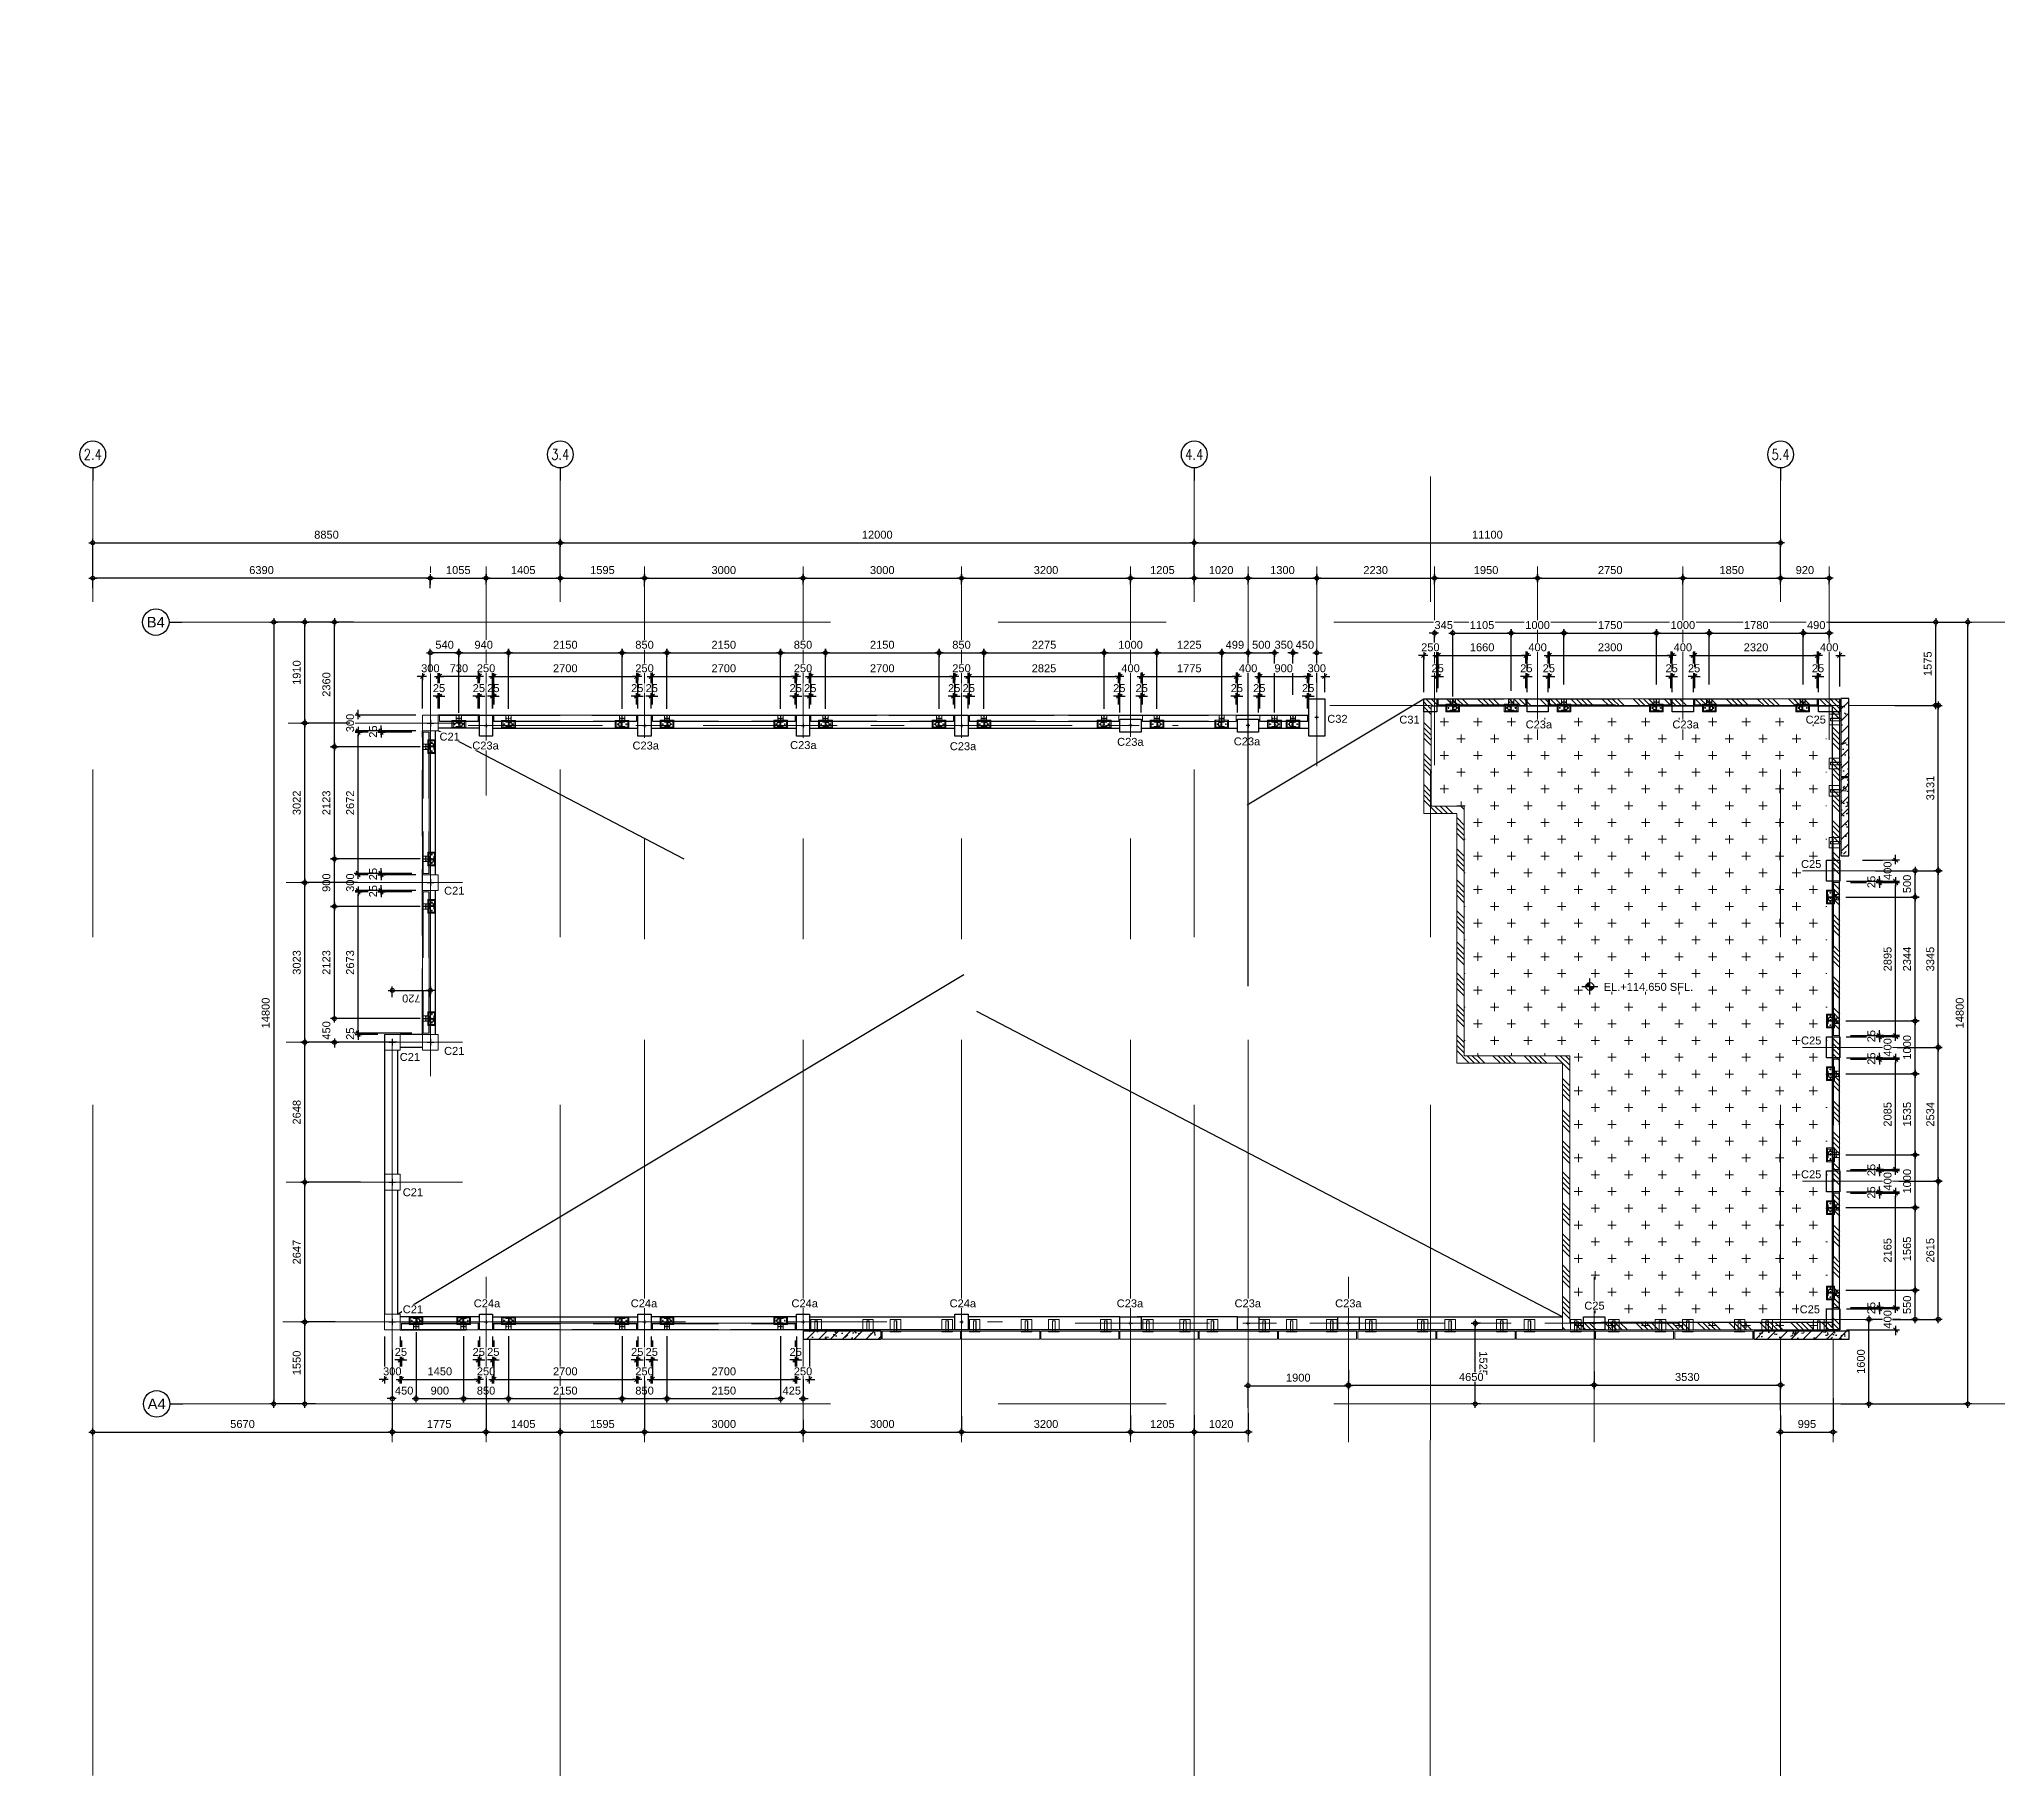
# Model space of a CAD drawing. Header units: millimetres. Extents: x 663313 to 1226001, y 1431724 to 1620898.
# Drawn here: x 663598.09 to 663635.3, y 1524759.19 to 1524792.07 of the extents above; entities that cross this region are included whole.
import ezdxf
from ezdxf.enums import TextEntityAlignment as Align

# ---------------------------------------------------------------- set-up
doc = ezdxf.new("R2010")
doc.units = ezdxf.units.MM
doc.set_wipeout_variables(frame=1)
for name, pattern in [('Grid Line', [22.225, 12.7, -3.175, 3.175, -3.175]), ('HIDDEN', [0.375, 0.25, -0.125]), ('XKITLINE00', [0]), ('XKITLINE02', [4, 2, -2])]:
    doc.linetypes.add(name, pattern=pattern)
doc.layers.add('000 - 0_HIDE_OBJ_FRAMING_DEF_SUB', color=7, linetype='Continuous', plot=False)
for name, color, linetype in [('000 - CONCRETE_COL_HATCH_', 7, 'Continuous'), ('000 - CONCRETE_PRECAST_CUT_COLOR_4', 7, 'Continuous'), ('000 - CONCRETE_PRECAST_MAIN_COLOR_1', 7, 'Continuous'), ('000 - CONCRETE_PRECAST_WIPEOUT_', 7, 'Continuous'), ('000 - D I M', 7, 'Continuous'), ('BR', 7, 'Continuous'), ('CVA044__', 7, 'Continuous'), ('DIM', 7, 'Continuous'), ('Stan-Dim', 7, 'Continuous'), ('TEXT', 7, 'Continuous'), ('VPORT', 7, 'Continuous')]:
    doc.layers.add(name, color=color, linetype=linetype)
for name, color, linetype, lineweight in [('A-FLOR-E', 7, 'Continuous', 9), ('Bolt', 7, 'Continuous', 0), ('Part', 7, 'Continuous', 0), ('S-GRID', 7, 'Continuous', 9)]:
    doc.layers.add(name, color=color, linetype=linetype, lineweight=lineweight)
doc.styles.add('Arial', font='arial.ttf')
doc.styles.add('CKST2', font='romans.shx', dxfattribs={"width": 0.8, "height": 4})
doc.dimstyles.new('Dim-Cen', dxfattribs={"dimscale": 0.05, "dimtxt": 3, "dimasz": 1, "dimexe": 0, "dimexo": 1, "dimgap": 1.5, "dimtad": 1, "dimdec": 0, "dimlfac": 1000, "dimzin": 1, "dimdsep": 46, "dimtxsty": 'Arial', "dimblk": 'CEN1', "dimcen": 0.09, "dimclrd": 7, "dimclre": 7, "dimclrt": 7, "dimadec": 0, "dimazin": 0, "dimtfac": 1, "dimtdec": 0, "dimtix": 1, "dimtofl": 0, "dimtmove": 2, "dimatfit": 3, "dimfxl": 1, "dimtfill": 1, "dimtolj": 1, "dimtzin": 0, "dimarcsym": 1})
doc.dimstyles.new('Dim-End', dxfattribs={"dimscale": 0.05, "dimtxt": 3, "dimasz": 1, "dimexe": 0, "dimexo": 2.5, "dimgap": 1.5, "dimtad": 1, "dimdec": 0, "dimlfac": 1000, "dimzin": 1, "dimdsep": 46, "dimtxsty": 'Arial', "dimblk": 'END', "dimcen": 0.09, "dimclrd": 7, "dimclre": 7, "dimclrt": 7, "dimadec": 0, "dimazin": 0, "dimtfac": 1, "dimtdec": 0, "dimtix": 1, "dimtofl": 0, "dimtmove": 2, "dimatfit": 3, "dimfxl": 1, "dimtfill": 1, "dimtfillclr": 256, "dimtolj": 1, "dimtzin": 0, "dimarcsym": 0})
pattern_1 = [(235.288, (663627.358, 1524790.5456), (5.74185, -3.9776), [5.08, -1.905]), (325.288, (663627.358, 1524790.5456), (3.9776, 5.74185), [5.08, -1.905])]
pattern_2 = [(50, (1531882.3, 695178.04), (455.46167, -39.84771), [47.625, -523.875]), (355, (1531882.3, 695178.04), (-88.10855, 477.64211), [38.1, -419.10146]), (100.451445, (1531920.25, 695174.7), (367.35312, 437.79438), [40.47502, -445.22561]), (46.1842, (1531882.3, 695305.04), (677.6976, -105.10582), [71.4375, -785.8125]), (96.635558, (1531938.8, 695296.3), (593.51034, 618.5653), [60.71256, -667.83902]), (351.18415, (1531882.3, 695305.04), (593.51034, 618.5653), [57.14992, -628.64933]), (21, (1531945.8, 695273.3), (379.03598, -255.662995), [47.625, -523.875]), (326, (1531945.8, 695273.3), (154.50507, 460.46992), [38.1, -419.1]), (71.451445, (1531977.4, 695252), (533.54105, 204.80692), [40.47502, -445.22484]), (37.5, (1531882.3, 695178.04), (7.721508, 211.387597), [0, -414.02, 0, -425.45, 0, -420.6875]), (7.5, (1531882.3, 695178.04), (167.049156, 250.451437), [0, -242.57, 0, -404.495, 0, -160.3375]), (327.5, (1531740.69, 695178.04), (338.976488, -14.32186), [0, -158.75, 0, -495.3, 0, -657.225]), (317.5, (1531677.2, 695178.04), (370.322953, 63.56623), [0, -206.375, 0, -328.93, 0, -466.725])]
pattern_3 = [(45, (1531882.3, 694828.04), (-112.253202, 112.253202), [])]

# ---------------------------------------------------------------- blocks, each defined once
blk = doc.blocks.new('C25')
at = {"layer": 'BR', "color": 7}
for p, q in [((-0.034, 0), (0.034, 0)), ((0, 0.034), (0, -0.034))]:
    blk.add_line(p, q, dxfattribs=at)
at = {"layer": 'BR', "color": 7, "ltscale": 5}
blk.add_lwpolyline([(-0.125, 0.2), (0.125, 0.2), (0.125, -0.2), (-0.125, -0.2)], close=True, dxfattribs=at)
blk = doc.blocks.new('CEN1')
at = {"color": 7}
for p, q in [((1.5, 0), (-1.5, 0)), ((0, 1.5), (0, -1.5))]:
    blk.add_line(p, q, dxfattribs=at)
blk.add_circle((0, 0), 0.75, dxfattribs=at)
blk = doc.blocks.new('*D4391')
at = {"layer": '000 - D I M', "color": 7, "lineweight": -2, "transparency": 16777216}
for p, q in [((663625.376, 1524767.759), (663625.276, 1524767.759)), ((663625.276, 1524766.284), (663625.276, 1524767.709)), ((663625.376, 1524766.234), (663625.276, 1524766.234))]:
    blk.add_line(p, q, dxfattribs=at)
at = {"layer": 'Defpoints', "color": 7, "transparency": 16777216}
for p in [(663625.276, 1524767.759), (663625.426, 1524767.759), (663625.426, 1524766.234)]:
    blk.add_point(p, dxfattribs=at)
at = {"layer": '000 - D I M', "color": 7, "lineweight": -2, "transparency": 16777216, "xscale": 0.05, "yscale": 0.05, "zscale": 0.05}
for p, rotation in [((663625.276, 1524767.759), 89.99860512062496), ((663625.276, 1524766.234), 269.998605120625)]:
    blk.add_blockref('CEN1', p, dxfattribs=dict(at, rotation=rotation))
at = {"layer": '000 - D I M', "color": 7, "transparency": 16777216, "insert": (663625.428, 1524766.996), "char_height": 0.15, "attachment_point": 5, "rotation": 269.9986, "style": 'Arial', "bg_fill": 3, "box_fill_scale": 1.1, "bg_fill_color": 256, "bg_fill_true_color": 13158600, "bg_fill_transparency": 0}
blk.add_mtext('\\A1;1525', dxfattribs=at)
blk = doc.blocks.new('C32')
at = {"layer": 'BR', "color": 7}
for p, q in [((-0.034, 0), (0.034, 0)), ((0, 0.034), (0, -0.034))]:
    blk.add_line(p, q, dxfattribs=at)
at = {"layer": 'BR', "color": 7, "ltscale": 5}
blk.add_lwpolyline([(-0.15, 0.355), (0.15, 0.355), (0.15, -0.355), (-0.15, -0.355)], close=True, dxfattribs=at)
blk = doc.blocks.new('C21')
at = {"color": 7}
for p, q in [((0, 0.063), (0, -0.063)), ((0.063, 0), (-0.063, 0))]:
    blk.add_line(p, q, dxfattribs=at)
at = {"layer": 'A-FLOR-E', "color": 7}
blk.add_lwpolyline([(0.15, 0.15), (0.15, -0.15), (-0.15, -0.15), (-0.15, 0.15)], close=True, dxfattribs=at)
blk = doc.blocks.new('C24a')
at = {"layer": 'BR', "color": 7}
for p, q in [((0.034, 0), (-0.034, 0)), ((0, 0.034), (0, -0.034))]:
    blk.add_line(p, q, dxfattribs=at)
at = {"layer": 'BR', "color": 7, "ltscale": 5}
blk.add_lwpolyline([(0.15, 0.125), (0.15, -0.125), (-0.15, -0.125), (-0.15, 0.125)], close=True, dxfattribs=at)
blk = doc.blocks.new('grid2')
at = {"layer": '000 - 0_HIDE_OBJ_FRAMING_DEF_SUB', "color": 7}
blk.add_line((0, -4.87), (0, 0), dxfattribs=at)
blk.add_circle((0, -9.87), 5, dxfattribs=at)
at = {"layer": '000 - 0_HIDE_OBJ_FRAMING_DEF_SUB', "color": 7, "style": 'CKST2', "width": 0.8}
blk.add_attdef('00', text='', height=4, dxfattribs=at).set_placement((0, -9.87), align=Align.MIDDLE_CENTER)
blk = doc.blocks.new('po')
h = blk.add_hatch(color=7)
h.dxf.hatch_style = 1
edge = h.paths.add_edge_path()
edge.add_line((1.5, 0), (0, 0))
edge.add_line((0, 0), (0, -1.5))
edge.add_arc((0, 0), 1.5, 270, 360)
edge = h.paths.add_edge_path()
edge.add_line((-1.5, 0), (0, 0))
edge.add_line((0, 0), (0, 1.5))
edge.add_arc((0, 0), 1.5, 90, 180)
at = {"color": 7}
for p, q in [((-2.99, 0), (2.99, 0)), ((0, -2.99), (0, 2.99))]:
    blk.add_line(p, q, dxfattribs=at)
blk.add_circle((0, 0), 1.5, dxfattribs=at)
blk = doc.blocks.new('*D4335')
at = {"layer": '000 - D I M', "color": 7, "lineweight": -2, "transparency": 16777216}
for p, q in [((663606.976, 1524779.395), (663606.976, 1524780.454)), ((663607.026, 1524780.454), (663609.076, 1524780.454)), ((663609.126, 1524779.395), (663609.126, 1524780.454))]:
    blk.add_line(p, q, dxfattribs=at)
at = {"layer": 'Defpoints', "color": 7, "transparency": 16777216}
for p in [(663609.126, 1524780.454), (663606.976, 1524779.345), (663609.126, 1524779.345)]:
    blk.add_point(p, dxfattribs=at)
at = {"layer": '000 - D I M', "color": 7, "lineweight": -2, "transparency": 16777216, "xscale": 0.05, "yscale": 0.05, "zscale": 0.05, "rotation": 180}
blk.add_blockref('CEN1', (663606.976, 1524780.454), dxfattribs=at)
at = {"layer": '000 - D I M', "color": 7, "lineweight": -2, "transparency": 16777216, "xscale": 0.05, "yscale": 0.05, "zscale": 0.05}
blk.add_blockref('CEN1', (663609.126, 1524780.454), dxfattribs=at)
at = {"layer": '000 - D I M', "color": 7, "transparency": 16777216, "insert": (663608.051, 1524780.605), "char_height": 0.15, "attachment_point": 5, "style": 'Arial', "bg_fill": 3, "box_fill_scale": 1.1, "bg_fill_color": 256, "bg_fill_true_color": 13158600, "bg_fill_transparency": 0}
blk.add_mtext('\\A1;2150', dxfattribs=at)
blk = doc.blocks.new('*D4336')
at = {"layer": '000 - D I M', "color": 7, "lineweight": -2, "transparency": 16777216}
for p, q in [((663609.126, 1524779.395), (663609.126, 1524780.454)), ((663609.176, 1524780.454), (663609.926, 1524780.454)), ((663609.976, 1524779.395), (663609.976, 1524780.454))]:
    blk.add_line(p, q, dxfattribs=at)
at = {"layer": 'Defpoints', "color": 7, "transparency": 16777216}
for p in [(663609.976, 1524780.454), (663609.126, 1524779.345), (663609.976, 1524779.345)]:
    blk.add_point(p, dxfattribs=at)
at = {"layer": '000 - D I M', "color": 7, "lineweight": -2, "transparency": 16777216, "xscale": 0.05, "yscale": 0.05, "zscale": 0.05, "rotation": 180}
blk.add_blockref('CEN1', (663609.126, 1524780.454), dxfattribs=at)
at = {"layer": '000 - D I M', "color": 7, "lineweight": -2, "transparency": 16777216, "xscale": 0.05, "yscale": 0.05, "zscale": 0.05}
blk.add_blockref('CEN1', (663609.976, 1524780.454), dxfattribs=at)
at = {"layer": '000 - D I M', "color": 7, "transparency": 16777216, "insert": (663609.551, 1524780.605), "char_height": 0.15, "attachment_point": 5, "style": 'Arial', "bg_fill": 3, "box_fill_scale": 1.1, "bg_fill_color": 256, "bg_fill_true_color": 13158600, "bg_fill_transparency": 0}
blk.add_mtext('\\A1;850', dxfattribs=at)
blk = doc.blocks.new('*D4337')
at = {"layer": '000 - D I M', "color": 7, "lineweight": -2, "transparency": 16777216}
for p, q in [((663609.976, 1524779.395), (663609.976, 1524780.454)), ((663610.026, 1524780.454), (663612.076, 1524780.454)), ((663612.126, 1524779.395), (663612.126, 1524780.454))]:
    blk.add_line(p, q, dxfattribs=at)
at = {"layer": 'Defpoints', "color": 7, "transparency": 16777216}
for p in [(663612.126, 1524780.454), (663609.976, 1524779.345), (663612.126, 1524779.345)]:
    blk.add_point(p, dxfattribs=at)
at = {"layer": '000 - D I M', "color": 7, "lineweight": -2, "transparency": 16777216, "xscale": 0.05, "yscale": 0.05, "zscale": 0.05, "rotation": 180}
blk.add_blockref('CEN1', (663609.976, 1524780.454), dxfattribs=at)
at = {"layer": '000 - D I M', "color": 7, "lineweight": -2, "transparency": 16777216, "xscale": 0.05, "yscale": 0.05, "zscale": 0.05}
blk.add_blockref('CEN1', (663612.126, 1524780.454), dxfattribs=at)
at = {"layer": '000 - D I M', "color": 7, "transparency": 16777216, "insert": (663611.051, 1524780.605), "char_height": 0.15, "attachment_point": 5, "style": 'Arial', "bg_fill": 3, "box_fill_scale": 1.1, "bg_fill_color": 256, "bg_fill_true_color": 13158600, "bg_fill_transparency": 0}
blk.add_mtext('\\A1;2150', dxfattribs=at)
blk = doc.blocks.new('*D4338')
at = {"layer": '000 - D I M', "color": 7, "lineweight": -2, "transparency": 16777216}
for p, q in [((663612.126, 1524779.395), (663612.126, 1524780.454)), ((663612.176, 1524780.454), (663612.926, 1524780.454)), ((663612.976, 1524779.394), (663612.976, 1524780.454))]:
    blk.add_line(p, q, dxfattribs=at)
at = {"layer": 'Defpoints', "color": 7, "transparency": 16777216}
for p in [(663612.976, 1524780.454), (663612.126, 1524779.345), (663612.976, 1524779.344)]:
    blk.add_point(p, dxfattribs=at)
at = {"layer": '000 - D I M', "color": 7, "lineweight": -2, "transparency": 16777216, "xscale": 0.05, "yscale": 0.05, "zscale": 0.05, "rotation": 180}
blk.add_blockref('CEN1', (663612.126, 1524780.454), dxfattribs=at)
at = {"layer": '000 - D I M', "color": 7, "lineweight": -2, "transparency": 16777216, "xscale": 0.05, "yscale": 0.05, "zscale": 0.05}
blk.add_blockref('CEN1', (663612.976, 1524780.454), dxfattribs=at)
at = {"layer": '000 - D I M', "color": 7, "transparency": 16777216, "insert": (663612.551, 1524780.605), "char_height": 0.15, "attachment_point": 5, "style": 'Arial', "bg_fill": 3, "box_fill_scale": 1.1, "bg_fill_color": 256, "bg_fill_true_color": 13158600, "bg_fill_transparency": 0}
blk.add_mtext('\\A1;850', dxfattribs=at)
blk = doc.blocks.new('*D4339')
at = {"layer": '000 - D I M', "color": 7, "lineweight": -2, "transparency": 16777216}
for p, q in [((663612.976, 1524779.394), (663612.976, 1524780.454)), ((663613.026, 1524780.454), (663615.076, 1524780.454)), ((663615.126, 1524779.394), (663615.126, 1524780.454))]:
    blk.add_line(p, q, dxfattribs=at)
at = {"layer": 'Defpoints', "color": 7, "transparency": 16777216}
for p in [(663615.126, 1524780.454), (663612.976, 1524779.344), (663615.126, 1524779.344)]:
    blk.add_point(p, dxfattribs=at)
at = {"layer": '000 - D I M', "color": 7, "lineweight": -2, "transparency": 16777216, "xscale": 0.05, "yscale": 0.05, "zscale": 0.05, "rotation": 180}
blk.add_blockref('CEN1', (663612.976, 1524780.454), dxfattribs=at)
at = {"layer": '000 - D I M', "color": 7, "lineweight": -2, "transparency": 16777216, "xscale": 0.05, "yscale": 0.05, "zscale": 0.05}
blk.add_blockref('CEN1', (663615.126, 1524780.454), dxfattribs=at)
at = {"layer": '000 - D I M', "color": 7, "transparency": 16777216, "insert": (663614.051, 1524780.605), "char_height": 0.15, "attachment_point": 5, "style": 'Arial', "bg_fill": 3, "box_fill_scale": 1.1, "bg_fill_color": 256, "bg_fill_true_color": 13158600, "bg_fill_transparency": 0}
blk.add_mtext('\\A1;2150', dxfattribs=at)
blk = doc.blocks.new('*D4340')
at = {"layer": '000 - D I M', "color": 7, "lineweight": -2, "transparency": 16777216}
for p, q in [((663615.126, 1524779.394), (663615.126, 1524780.454)), ((663615.176, 1524780.454), (663615.926, 1524780.454)), ((663615.976, 1524779.394), (663615.976, 1524780.454))]:
    blk.add_line(p, q, dxfattribs=at)
at = {"layer": 'Defpoints', "color": 7, "transparency": 16777216}
for p in [(663615.976, 1524780.454), (663615.126, 1524779.344), (663615.976, 1524779.344)]:
    blk.add_point(p, dxfattribs=at)
at = {"layer": '000 - D I M', "color": 7, "lineweight": -2, "transparency": 16777216, "xscale": 0.05, "yscale": 0.05, "zscale": 0.05, "rotation": 180}
blk.add_blockref('CEN1', (663615.126, 1524780.454), dxfattribs=at)
at = {"layer": '000 - D I M', "color": 7, "lineweight": -2, "transparency": 16777216, "xscale": 0.05, "yscale": 0.05, "zscale": 0.05}
blk.add_blockref('CEN1', (663615.976, 1524780.454), dxfattribs=at)
at = {"layer": '000 - D I M', "color": 7, "transparency": 16777216, "insert": (663615.551, 1524780.605), "char_height": 0.15, "attachment_point": 5, "style": 'Arial', "bg_fill": 3, "box_fill_scale": 1.1, "bg_fill_color": 256, "bg_fill_true_color": 13158600, "bg_fill_transparency": 0}
blk.add_mtext('\\A1;850', dxfattribs=at)
blk = doc.blocks.new('*D4341')
at = {"layer": '000 - D I M', "color": 7, "lineweight": -2, "transparency": 16777216}
for p, q in [((663615.976, 1524779.394), (663615.976, 1524780.454)), ((663616.026, 1524780.454), (663618.201, 1524780.454)), ((663618.251, 1524779.394), (663618.251, 1524780.454))]:
    blk.add_line(p, q, dxfattribs=at)
at = {"layer": 'Defpoints', "color": 7, "transparency": 16777216}
for p in [(663618.251, 1524780.454), (663615.976, 1524779.344), (663618.251, 1524779.344)]:
    blk.add_point(p, dxfattribs=at)
at = {"layer": '000 - D I M', "color": 7, "lineweight": -2, "transparency": 16777216, "xscale": 0.05, "yscale": 0.05, "zscale": 0.05, "rotation": 180}
blk.add_blockref('CEN1', (663615.976, 1524780.454), dxfattribs=at)
at = {"layer": '000 - D I M', "color": 7, "lineweight": -2, "transparency": 16777216, "xscale": 0.05, "yscale": 0.05, "zscale": 0.05}
blk.add_blockref('CEN1', (663618.251, 1524780.454), dxfattribs=at)
at = {"layer": '000 - D I M', "color": 7, "transparency": 16777216, "insert": (663617.113, 1524780.605), "char_height": 0.15, "attachment_point": 5, "style": 'Arial', "bg_fill": 3, "box_fill_scale": 1.1, "bg_fill_color": 256, "bg_fill_true_color": 13158600, "bg_fill_transparency": 0}
blk.add_mtext('\\A1;2275', dxfattribs=at)
blk = doc.blocks.new('*D4342')
at = {"layer": '000 - D I M', "color": 7, "lineweight": -2, "transparency": 16777216}
for p, q in [((663618.251, 1524779.394), (663618.251, 1524780.454)), ((663618.301, 1524780.454), (663619.2, 1524780.454)), ((663619.25, 1524779.394), (663619.25, 1524780.454))]:
    blk.add_line(p, q, dxfattribs=at)
at = {"layer": 'Defpoints', "color": 7, "transparency": 16777216}
for p in [(663619.25, 1524780.454), (663618.251, 1524779.344), (663619.25, 1524779.344)]:
    blk.add_point(p, dxfattribs=at)
at = {"layer": '000 - D I M', "color": 7, "lineweight": -2, "transparency": 16777216, "xscale": 0.05, "yscale": 0.05, "zscale": 0.05, "rotation": 180}
blk.add_blockref('CEN1', (663618.251, 1524780.454), dxfattribs=at)
at = {"layer": '000 - D I M', "color": 7, "lineweight": -2, "transparency": 16777216, "xscale": 0.05, "yscale": 0.05, "zscale": 0.05}
blk.add_blockref('CEN1', (663619.25, 1524780.454), dxfattribs=at)
at = {"layer": '000 - D I M', "color": 7, "transparency": 16777216, "insert": (663618.751, 1524780.605), "char_height": 0.15, "attachment_point": 5, "style": 'Arial', "bg_fill": 3, "box_fill_scale": 1.1, "bg_fill_color": 256, "bg_fill_true_color": 13158600, "bg_fill_transparency": 0}
blk.add_mtext('\\A1;1000', dxfattribs=at)
blk = doc.blocks.new('*D4343')
at = {"layer": '000 - D I M', "color": 7, "lineweight": -2, "transparency": 16777216}
for p, q in [((663619.25, 1524779.394), (663619.25, 1524780.454)), ((663619.3, 1524780.454), (663620.426, 1524780.454)), ((663620.476, 1524779.174), (663620.476, 1524780.454))]:
    blk.add_line(p, q, dxfattribs=at)
at = {"layer": 'Defpoints', "color": 7, "transparency": 16777216}
for p in [(663620.476, 1524780.454), (663619.25, 1524779.344), (663620.476, 1524779.124)]:
    blk.add_point(p, dxfattribs=at)
at = {"layer": '000 - D I M', "color": 7, "lineweight": -2, "transparency": 16777216, "xscale": 0.05, "yscale": 0.05, "zscale": 0.05, "rotation": 180}
blk.add_blockref('CEN1', (663619.25, 1524780.454), dxfattribs=at)
at = {"layer": '000 - D I M', "color": 7, "lineweight": -2, "transparency": 16777216, "xscale": 0.05, "yscale": 0.05, "zscale": 0.05}
blk.add_blockref('CEN1', (663620.476, 1524780.454), dxfattribs=at)
at = {"layer": '000 - D I M', "color": 7, "transparency": 16777216, "insert": (663619.863, 1524780.605), "char_height": 0.15, "attachment_point": 5, "style": 'Arial', "bg_fill": 3, "box_fill_scale": 1.1, "bg_fill_color": 256, "bg_fill_true_color": 13158600, "bg_fill_transparency": 0}
blk.add_mtext('\\A1;1225', dxfattribs=at)
blk = doc.blocks.new('END')
at = {"color": 7}
for p, q in [((1.5, 0), (-1.5, 0)), ((-0.8, -0.8), (0.8, 0.8)), ((0, 1.5), (0, -1.5))]:
    blk.add_line(p, q, dxfattribs=at)
blk = doc.blocks.new('*D4392')
at = {"layer": '000 - D I M', "color": 7, "lineweight": -2, "transparency": 16777216}
for p, q in [((663606.627, 1524779.632), (663606.577, 1524779.632)), ((663606.677, 1524779.4), (663606.677, 1524779.632)), ((663606.702, 1524779.478), (663606.702, 1524779.632)), ((663606.752, 1524779.632), (663606.802, 1524779.632))]:
    blk.add_line(p, q, dxfattribs=at)
at = {"layer": 'Defpoints', "color": 7, "transparency": 16777216}
for p in [(663606.702, 1524779.353), (663606.677, 1524779.275)]:
    blk.add_point(p, dxfattribs=at)
at = {"layer": '000 - D I M', "color": 7, "lineweight": -2, "transparency": 16777216, "xscale": 0.05, "yscale": 0.05, "zscale": 0.05}
blk.add_blockref('END', (663606.677, 1524779.632), dxfattribs=at)
at = {"layer": '000 - D I M', "color": 7, "lineweight": -2, "transparency": 16777216, "xscale": 0.05, "yscale": 0.05, "zscale": 0.05, "rotation": 180}
blk.add_blockref('END', (663606.702, 1524779.632), dxfattribs=at)
at = {"layer": '000 - D I M', "color": 7, "transparency": 16777216, "insert": (663606.689, 1524779.784), "char_height": 0.15, "attachment_point": 5, "style": 'Arial', "bg_fill": 3, "box_fill_scale": 1.1, "bg_fill_color": 256, "bg_fill_true_color": 13158600, "bg_fill_transparency": 0}
blk.add_mtext('\\A1;25', dxfattribs=at)
at = {"layer": 'Defpoints', "color": 7, "transparency": 16777216}
blk.add_point((663606.677, 1524779.632), dxfattribs=at)
blk = doc.blocks.new('*D4344')
at = {"layer": '000 - D I M', "color": 7, "lineweight": -2, "transparency": 16777216}
for p, q in [((663606.701, 1524779.608), (663606.701, 1524780.008)), ((663606.751, 1524780.008), (663609.351, 1524780.008)), ((663609.401, 1524779.608), (663609.401, 1524780.008))]:
    blk.add_line(p, q, dxfattribs=at)
at = {"layer": 'Defpoints', "color": 7, "transparency": 16777216}
for p in [(663609.401, 1524780.008), (663606.701, 1524779.483), (663609.401, 1524779.483)]:
    blk.add_point(p, dxfattribs=at)
at = {"layer": '000 - D I M', "color": 7, "lineweight": -2, "transparency": 16777216, "xscale": 0.05, "yscale": 0.05, "zscale": 0.05, "rotation": 180}
blk.add_blockref('END', (663606.701, 1524780.008), dxfattribs=at)
at = {"layer": '000 - D I M', "color": 7, "lineweight": -2, "transparency": 16777216, "xscale": 0.05, "yscale": 0.05, "zscale": 0.05}
blk.add_blockref('END', (663609.401, 1524780.008), dxfattribs=at)
at = {"layer": '000 - D I M', "color": 7, "transparency": 16777216, "insert": (663608.051, 1524780.16), "char_height": 0.15, "attachment_point": 5, "style": 'Arial', "bg_fill": 3, "box_fill_scale": 1.1, "bg_fill_color": 256, "bg_fill_true_color": 13158600, "bg_fill_transparency": 0}
blk.add_mtext('\\A1;2700', dxfattribs=at)
blk = doc.blocks.new('*D4345')
at = {"layer": '000 - D I M', "color": 7, "lineweight": -2, "transparency": 16777216}
for p, q in [((663609.351, 1524779.632), (663609.301, 1524779.632)), ((663609.401, 1524779.478), (663609.401, 1524779.632)), ((663609.426, 1524779.4), (663609.426, 1524779.632)), ((663609.476, 1524779.632), (663609.526, 1524779.632))]:
    blk.add_line(p, q, dxfattribs=at)
at = {"layer": 'Defpoints', "color": 7, "transparency": 16777216}
for p in [(663609.401, 1524779.353), (663609.426, 1524779.275)]:
    blk.add_point(p, dxfattribs=at)
at = {"layer": '000 - D I M', "color": 7, "lineweight": -2, "transparency": 16777216, "xscale": 0.05, "yscale": 0.05, "zscale": 0.05}
blk.add_blockref('END', (663609.401, 1524779.632), dxfattribs=at)
at = {"layer": '000 - D I M', "color": 7, "lineweight": -2, "transparency": 16777216, "xscale": 0.05, "yscale": 0.05, "zscale": 0.05, "rotation": 180}
blk.add_blockref('END', (663609.426, 1524779.632), dxfattribs=at)
at = {"layer": '000 - D I M', "color": 7, "transparency": 16777216, "insert": (663609.413, 1524779.784), "char_height": 0.15, "attachment_point": 5, "style": 'Arial', "bg_fill": 3, "box_fill_scale": 1.1, "bg_fill_color": 256, "bg_fill_true_color": 13158600, "bg_fill_transparency": 0}
blk.add_mtext('\\A1;25', dxfattribs=at)
at = {"layer": 'Defpoints', "color": 7, "transparency": 16777216}
blk.add_point((663609.426, 1524779.632), dxfattribs=at)
blk = doc.blocks.new('*D4346')
at = {"layer": '000 - D I M', "color": 7, "lineweight": -2, "transparency": 16777216}
for p, q in [((663609.376, 1524780.008), (663609.326, 1524780.008)), ((663609.426, 1524779.53), (663609.426, 1524780.008)), ((663609.676, 1524779.53), (663609.676, 1524780.008)), ((663609.726, 1524780.008), (663609.776, 1524780.008))]:
    blk.add_line(p, q, dxfattribs=at)
at = {"layer": 'Defpoints', "color": 7, "transparency": 16777216}
for p in [(663609.426, 1524779.405), (663609.676, 1524779.405)]:
    blk.add_point(p, dxfattribs=at)
at = {"layer": '000 - D I M', "color": 7, "lineweight": -2, "transparency": 16777216, "xscale": 0.05, "yscale": 0.05, "zscale": 0.05}
blk.add_blockref('END', (663609.426, 1524780.008), dxfattribs=at)
at = {"layer": '000 - D I M', "color": 7, "lineweight": -2, "transparency": 16777216, "xscale": 0.05, "yscale": 0.05, "zscale": 0.05, "rotation": 180}
blk.add_blockref('END', (663609.676, 1524780.008), dxfattribs=at)
at = {"layer": '000 - D I M', "color": 7, "transparency": 16777216, "insert": (663609.551, 1524780.16), "char_height": 0.15, "attachment_point": 5, "style": 'Arial', "bg_fill": 3, "box_fill_scale": 1.1, "bg_fill_color": 256, "bg_fill_true_color": 13158600, "bg_fill_transparency": 0}
blk.add_mtext('\\A1;250', dxfattribs=at)
at = {"layer": 'Defpoints', "color": 7, "transparency": 16777216}
blk.add_point((663609.676, 1524780.008), dxfattribs=at)
blk = doc.blocks.new('*D4347')
at = {"layer": '000 - D I M', "color": 7, "lineweight": -2, "transparency": 16777216}
for p, q in [((663609.626, 1524779.632), (663609.576, 1524779.632)), ((663609.676, 1524779.4), (663609.676, 1524779.632)), ((663609.701, 1524779.478), (663609.701, 1524779.632)), ((663609.751, 1524779.632), (663609.801, 1524779.632))]:
    blk.add_line(p, q, dxfattribs=at)
at = {"layer": 'Defpoints', "color": 7, "transparency": 16777216}
for p in [(663609.701, 1524779.353), (663609.676, 1524779.275)]:
    blk.add_point(p, dxfattribs=at)
at = {"layer": '000 - D I M', "color": 7, "lineweight": -2, "transparency": 16777216, "xscale": 0.05, "yscale": 0.05, "zscale": 0.05}
blk.add_blockref('END', (663609.676, 1524779.632), dxfattribs=at)
at = {"layer": '000 - D I M', "color": 7, "lineweight": -2, "transparency": 16777216, "xscale": 0.05, "yscale": 0.05, "zscale": 0.05, "rotation": 180}
blk.add_blockref('END', (663609.701, 1524779.632), dxfattribs=at)
at = {"layer": '000 - D I M', "color": 7, "transparency": 16777216, "insert": (663609.688, 1524779.784), "char_height": 0.15, "attachment_point": 5, "style": 'Arial', "bg_fill": 3, "box_fill_scale": 1.1, "bg_fill_color": 256, "bg_fill_true_color": 13158600, "bg_fill_transparency": 0}
blk.add_mtext('\\A1;25', dxfattribs=at)
at = {"layer": 'Defpoints', "color": 7, "transparency": 16777216}
blk.add_point((663609.701, 1524779.632), dxfattribs=at)
blk = doc.blocks.new('*D4348')
at = {"layer": '000 - D I M', "color": 7, "lineweight": -2, "transparency": 16777216}
for p, q in [((663609.701, 1524779.607), (663609.701, 1524780.008)), ((663609.751, 1524780.008), (663612.351, 1524780.008)), ((663612.401, 1524779.607), (663612.401, 1524780.008))]:
    blk.add_line(p, q, dxfattribs=at)
at = {"layer": 'Defpoints', "color": 7, "transparency": 16777216}
for p in [(663612.401, 1524780.008), (663609.701, 1524779.482), (663612.401, 1524779.482)]:
    blk.add_point(p, dxfattribs=at)
at = {"layer": '000 - D I M', "color": 7, "lineweight": -2, "transparency": 16777216, "xscale": 0.05, "yscale": 0.05, "zscale": 0.05, "rotation": 180}
blk.add_blockref('END', (663609.701, 1524780.008), dxfattribs=at)
at = {"layer": '000 - D I M', "color": 7, "lineweight": -2, "transparency": 16777216, "xscale": 0.05, "yscale": 0.05, "zscale": 0.05}
blk.add_blockref('END', (663612.401, 1524780.008), dxfattribs=at)
at = {"layer": '000 - D I M', "color": 7, "transparency": 16777216, "insert": (663611.051, 1524780.16), "char_height": 0.15, "attachment_point": 5, "style": 'Arial', "bg_fill": 3, "box_fill_scale": 1.1, "bg_fill_color": 256, "bg_fill_true_color": 13158600, "bg_fill_transparency": 0}
blk.add_mtext('\\A1;2700', dxfattribs=at)
blk = doc.blocks.new('*D4349')
at = {"layer": '000 - D I M', "color": 7, "lineweight": -2, "transparency": 16777216}
for p, q in [((663612.351, 1524779.632), (663612.301, 1524779.632)), ((663612.401, 1524779.478), (663612.401, 1524779.632)), ((663612.426, 1524779.4), (663612.426, 1524779.632)), ((663612.476, 1524779.632), (663612.526, 1524779.632))]:
    blk.add_line(p, q, dxfattribs=at)
at = {"layer": 'Defpoints', "color": 7, "transparency": 16777216}
for p in [(663612.401, 1524779.353), (663612.426, 1524779.275)]:
    blk.add_point(p, dxfattribs=at)
at = {"layer": '000 - D I M', "color": 7, "lineweight": -2, "transparency": 16777216, "xscale": 0.05, "yscale": 0.05, "zscale": 0.05}
blk.add_blockref('END', (663612.401, 1524779.632), dxfattribs=at)
at = {"layer": '000 - D I M', "color": 7, "lineweight": -2, "transparency": 16777216, "xscale": 0.05, "yscale": 0.05, "zscale": 0.05, "rotation": 180}
blk.add_blockref('END', (663612.426, 1524779.632), dxfattribs=at)
at = {"layer": '000 - D I M', "color": 7, "transparency": 16777216, "insert": (663612.413, 1524779.784), "char_height": 0.15, "attachment_point": 5, "style": 'Arial', "bg_fill": 3, "box_fill_scale": 1.1, "bg_fill_color": 256, "bg_fill_true_color": 13158600, "bg_fill_transparency": 0}
blk.add_mtext('\\A1;25', dxfattribs=at)
at = {"layer": 'Defpoints', "color": 7, "transparency": 16777216}
blk.add_point((663612.426, 1524779.632), dxfattribs=at)
blk = doc.blocks.new('*D4350')
at = {"layer": '000 - D I M', "color": 7, "lineweight": -2, "transparency": 16777216}
for p, q in [((663612.376, 1524780.008), (663612.326, 1524780.008)), ((663612.426, 1524779.635), (663612.426, 1524780.008)), ((663612.676, 1524779.635), (663612.676, 1524780.008)), ((663612.726, 1524780.008), (663612.776, 1524780.008))]:
    blk.add_line(p, q, dxfattribs=at)
at = {"layer": 'Defpoints', "color": 7, "transparency": 16777216}
for p in [(663612.426, 1524779.51), (663612.676, 1524779.51)]:
    blk.add_point(p, dxfattribs=at)
at = {"layer": '000 - D I M', "color": 7, "lineweight": -2, "transparency": 16777216, "xscale": 0.05, "yscale": 0.05, "zscale": 0.05}
blk.add_blockref('END', (663612.426, 1524780.008), dxfattribs=at)
at = {"layer": '000 - D I M', "color": 7, "lineweight": -2, "transparency": 16777216, "xscale": 0.05, "yscale": 0.05, "zscale": 0.05, "rotation": 180}
blk.add_blockref('END', (663612.676, 1524780.008), dxfattribs=at)
at = {"layer": '000 - D I M', "color": 7, "transparency": 16777216, "insert": (663612.551, 1524780.16), "char_height": 0.15, "attachment_point": 5, "style": 'Arial', "bg_fill": 3, "box_fill_scale": 1.1, "bg_fill_color": 256, "bg_fill_true_color": 13158600, "bg_fill_transparency": 0}
blk.add_mtext('\\A1;250', dxfattribs=at)
at = {"layer": 'Defpoints', "color": 7, "transparency": 16777216}
blk.add_point((663612.676, 1524780.008), dxfattribs=at)
blk = doc.blocks.new('*D4351')
at = {"layer": '000 - D I M', "color": 7, "lineweight": -2, "transparency": 16777216}
for p, q in [((663612.626, 1524779.632), (663612.576, 1524779.632)), ((663612.676, 1524779.399), (663612.676, 1524779.632)), ((663612.701, 1524779.477), (663612.701, 1524779.632)), ((663612.751, 1524779.632), (663612.801, 1524779.632))]:
    blk.add_line(p, q, dxfattribs=at)
at = {"layer": 'Defpoints', "color": 7, "transparency": 16777216}
for p in [(663612.701, 1524779.352), (663612.676, 1524779.274)]:
    blk.add_point(p, dxfattribs=at)
at = {"layer": '000 - D I M', "color": 7, "lineweight": -2, "transparency": 16777216, "xscale": 0.05, "yscale": 0.05, "zscale": 0.05}
blk.add_blockref('END', (663612.676, 1524779.632), dxfattribs=at)
at = {"layer": '000 - D I M', "color": 7, "lineweight": -2, "transparency": 16777216, "xscale": 0.05, "yscale": 0.05, "zscale": 0.05, "rotation": 180}
blk.add_blockref('END', (663612.701, 1524779.632), dxfattribs=at)
at = {"layer": '000 - D I M', "color": 7, "transparency": 16777216, "insert": (663612.688, 1524779.784), "char_height": 0.15, "attachment_point": 5, "style": 'Arial', "bg_fill": 3, "box_fill_scale": 1.1, "bg_fill_color": 256, "bg_fill_true_color": 13158600, "bg_fill_transparency": 0}
blk.add_mtext('\\A1;25', dxfattribs=at)
at = {"layer": 'Defpoints', "color": 7, "transparency": 16777216}
blk.add_point((663612.701, 1524779.632), dxfattribs=at)
blk = doc.blocks.new('*D4352')
at = {"layer": '000 - D I M', "color": 7, "lineweight": -2, "transparency": 16777216}
for p, q in [((663606.376, 1524780.008), (663606.326, 1524780.008)), ((663606.426, 1524779.4), (663606.426, 1524780.008)), ((663606.676, 1524779.4), (663606.676, 1524780.008)), ((663606.726, 1524780.008), (663606.776, 1524780.008))]:
    blk.add_line(p, q, dxfattribs=at)
at = {"layer": 'Defpoints', "color": 7, "transparency": 16777216}
for p in [(663606.426, 1524779.275), (663606.676, 1524779.275)]:
    blk.add_point(p, dxfattribs=at)
at = {"layer": '000 - D I M', "color": 7, "lineweight": -2, "transparency": 16777216, "xscale": 0.05, "yscale": 0.05, "zscale": 0.05}
blk.add_blockref('END', (663606.426, 1524780.008), dxfattribs=at)
at = {"layer": '000 - D I M', "color": 7, "lineweight": -2, "transparency": 16777216, "xscale": 0.05, "yscale": 0.05, "zscale": 0.05, "rotation": 180}
blk.add_blockref('END', (663606.676, 1524780.008), dxfattribs=at)
at = {"layer": '000 - D I M', "color": 7, "transparency": 16777216, "insert": (663606.551, 1524780.16), "char_height": 0.15, "attachment_point": 5, "style": 'Arial', "bg_fill": 3, "box_fill_scale": 1.1, "bg_fill_color": 256, "bg_fill_true_color": 13158600, "bg_fill_transparency": 0}
blk.add_mtext('\\A1;250', dxfattribs=at)
at = {"layer": 'Defpoints', "color": 7, "transparency": 16777216}
blk.add_point((663606.676, 1524780.008), dxfattribs=at)
blk = doc.blocks.new('*D4353')
at = {"layer": '000 - D I M', "color": 7, "lineweight": -2, "transparency": 16777216}
for p, q in [((663605.672, 1524779.4), (663605.672, 1524780.008)), ((663606.352, 1524780.008), (663605.722, 1524780.008)), ((663606.402, 1524779.4), (663606.402, 1524780.008))]:
    blk.add_line(p, q, dxfattribs=at)
at = {"layer": 'Defpoints', "color": 7, "transparency": 16777216}
for p in [(663605.672, 1524779.275), (663606.402, 1524779.275)]:
    blk.add_point(p, dxfattribs=at)
at = {"layer": '000 - D I M', "color": 7, "lineweight": -2, "transparency": 16777216, "xscale": 0.05, "yscale": 0.05, "zscale": 0.05, "rotation": 180}
blk.add_blockref('END', (663605.672, 1524780.008), dxfattribs=at)
at = {"layer": '000 - D I M', "color": 7, "lineweight": -2, "transparency": 16777216, "xscale": 0.05, "yscale": 0.05, "zscale": 0.05}
blk.add_blockref('END', (663606.402, 1524780.008), dxfattribs=at)
at = {"layer": '000 - D I M', "color": 7, "transparency": 16777216, "insert": (663606.037, 1524780.16), "char_height": 0.15, "attachment_point": 5, "style": 'Arial', "bg_fill": 3, "box_fill_scale": 1.1, "bg_fill_color": 256, "bg_fill_true_color": 13158600, "bg_fill_transparency": 0}
blk.add_mtext('\\A1;730', dxfattribs=at)
at = {"layer": 'Defpoints', "color": 7, "transparency": 16777216}
blk.add_point((663605.672, 1524780.008), dxfattribs=at)
blk = doc.blocks.new('*D4354')
at = {"layer": '000 - D I M', "color": 7, "lineweight": -2, "transparency": 16777216}
for p, q in [((663605.297, 1524780.008), (663605.247, 1524780.008)), ((663605.347, 1524779.4), (663605.347, 1524780.008)), ((663605.647, 1524779.4), (663605.647, 1524780.008)), ((663605.697, 1524780.008), (663605.747, 1524780.008))]:
    blk.add_line(p, q, dxfattribs=at)
at = {"layer": 'Defpoints', "color": 7, "transparency": 16777216}
for p in [(663605.347, 1524779.275), (663605.647, 1524779.275)]:
    blk.add_point(p, dxfattribs=at)
at = {"layer": '000 - D I M', "color": 7, "lineweight": -2, "transparency": 16777216, "xscale": 0.05, "yscale": 0.05, "zscale": 0.05}
blk.add_blockref('END', (663605.347, 1524780.008), dxfattribs=at)
at = {"layer": '000 - D I M', "color": 7, "lineweight": -2, "transparency": 16777216, "xscale": 0.05, "yscale": 0.05, "zscale": 0.05, "rotation": 180}
blk.add_blockref('END', (663605.647, 1524780.008), dxfattribs=at)
at = {"layer": '000 - D I M', "color": 7, "transparency": 16777216, "insert": (663605.497, 1524780.16), "char_height": 0.15, "attachment_point": 5, "style": 'Arial', "bg_fill": 3, "box_fill_scale": 1.1, "bg_fill_color": 256, "bg_fill_true_color": 13158600, "bg_fill_transparency": 0}
blk.add_mtext('\\A1;300', dxfattribs=at)
at = {"layer": 'Defpoints', "color": 7, "transparency": 16777216}
blk.add_point((663605.347, 1524780.008), dxfattribs=at)
blk = doc.blocks.new('*D4355')
at = {"layer": '000 - D I M', "color": 7, "lineweight": -2, "transparency": 16777216}
for p, q in [((663612.701, 1524779.477), (663612.701, 1524780.008)), ((663612.751, 1524780.008), (663615.351, 1524780.008)), ((663615.401, 1524779.477), (663615.401, 1524780.008))]:
    blk.add_line(p, q, dxfattribs=at)
at = {"layer": 'Defpoints', "color": 7, "transparency": 16777216}
for p in [(663615.401, 1524780.008), (663612.701, 1524779.352), (663615.401, 1524779.352)]:
    blk.add_point(p, dxfattribs=at)
at = {"layer": '000 - D I M', "color": 7, "lineweight": -2, "transparency": 16777216, "xscale": 0.05, "yscale": 0.05, "zscale": 0.05, "rotation": 180}
blk.add_blockref('END', (663612.701, 1524780.008), dxfattribs=at)
at = {"layer": '000 - D I M', "color": 7, "lineweight": -2, "transparency": 16777216, "xscale": 0.05, "yscale": 0.05, "zscale": 0.05}
blk.add_blockref('END', (663615.401, 1524780.008), dxfattribs=at)
at = {"layer": '000 - D I M', "color": 7, "transparency": 16777216, "insert": (663614.051, 1524780.16), "char_height": 0.15, "attachment_point": 5, "style": 'Arial', "bg_fill": 3, "box_fill_scale": 1.1, "bg_fill_color": 256, "bg_fill_true_color": 13158600, "bg_fill_transparency": 0}
blk.add_mtext('\\A1;2700', dxfattribs=at)
blk = doc.blocks.new('*D4356')
at = {"layer": '000 - D I M', "color": 7, "lineweight": -2, "transparency": 16777216}
for p, q in [((663615.351, 1524779.632), (663615.301, 1524779.632)), ((663615.401, 1524779.477), (663615.401, 1524779.632)), ((663615.426, 1524779.399), (663615.426, 1524779.632)), ((663615.476, 1524779.632), (663615.526, 1524779.632))]:
    blk.add_line(p, q, dxfattribs=at)
at = {"layer": 'Defpoints', "color": 7, "transparency": 16777216}
for p in [(663615.401, 1524779.352), (663615.426, 1524779.274)]:
    blk.add_point(p, dxfattribs=at)
at = {"layer": '000 - D I M', "color": 7, "lineweight": -2, "transparency": 16777216, "xscale": 0.05, "yscale": 0.05, "zscale": 0.05}
blk.add_blockref('END', (663615.401, 1524779.632), dxfattribs=at)
at = {"layer": '000 - D I M', "color": 7, "lineweight": -2, "transparency": 16777216, "xscale": 0.05, "yscale": 0.05, "zscale": 0.05, "rotation": 180}
blk.add_blockref('END', (663615.426, 1524779.632), dxfattribs=at)
at = {"layer": '000 - D I M', "color": 7, "transparency": 16777216, "insert": (663615.413, 1524779.784), "char_height": 0.15, "attachment_point": 5, "style": 'Arial', "bg_fill": 3, "box_fill_scale": 1.1, "bg_fill_color": 256, "bg_fill_true_color": 13158600, "bg_fill_transparency": 0}
blk.add_mtext('\\A1;25', dxfattribs=at)
at = {"layer": 'Defpoints', "color": 7, "transparency": 16777216}
blk.add_point((663615.426, 1524779.632), dxfattribs=at)
blk = doc.blocks.new('*D4357')
at = {"layer": '000 - D I M', "color": 7, "lineweight": -2, "transparency": 16777216}
for p, q in [((663615.376, 1524780.008), (663615.326, 1524780.008)), ((663615.426, 1524779.399), (663615.426, 1524780.008)), ((663615.676, 1524779.399), (663615.676, 1524780.008)), ((663615.726, 1524780.008), (663615.776, 1524780.008))]:
    blk.add_line(p, q, dxfattribs=at)
at = {"layer": 'Defpoints', "color": 7, "transparency": 16777216}
for p in [(663615.426, 1524779.274), (663615.676, 1524779.274)]:
    blk.add_point(p, dxfattribs=at)
at = {"layer": '000 - D I M', "color": 7, "lineweight": -2, "transparency": 16777216, "xscale": 0.05, "yscale": 0.05, "zscale": 0.05}
blk.add_blockref('END', (663615.426, 1524780.008), dxfattribs=at)
at = {"layer": '000 - D I M', "color": 7, "lineweight": -2, "transparency": 16777216, "xscale": 0.05, "yscale": 0.05, "zscale": 0.05, "rotation": 180}
blk.add_blockref('END', (663615.676, 1524780.008), dxfattribs=at)
at = {"layer": '000 - D I M', "color": 7, "transparency": 16777216, "insert": (663615.551, 1524780.16), "char_height": 0.15, "attachment_point": 5, "style": 'Arial', "bg_fill": 3, "box_fill_scale": 1.1, "bg_fill_color": 256, "bg_fill_true_color": 13158600, "bg_fill_transparency": 0}
blk.add_mtext('\\A1;250', dxfattribs=at)
at = {"layer": 'Defpoints', "color": 7, "transparency": 16777216}
blk.add_point((663615.676, 1524780.008), dxfattribs=at)
blk = doc.blocks.new('*D4358')
at = {"layer": '000 - D I M', "color": 7, "lineweight": -2, "transparency": 16777216}
for p, q in [((663615.626, 1524779.632), (663615.576, 1524779.632)), ((663615.676, 1524779.399), (663615.676, 1524779.632)), ((663615.701, 1524779.477), (663615.701, 1524779.632)), ((663615.751, 1524779.632), (663615.801, 1524779.632))]:
    blk.add_line(p, q, dxfattribs=at)
at = {"layer": 'Defpoints', "color": 7, "transparency": 16777216}
for p in [(663615.701, 1524779.352), (663615.676, 1524779.274)]:
    blk.add_point(p, dxfattribs=at)
at = {"layer": '000 - D I M', "color": 7, "lineweight": -2, "transparency": 16777216, "xscale": 0.05, "yscale": 0.05, "zscale": 0.05}
blk.add_blockref('END', (663615.676, 1524779.632), dxfattribs=at)
at = {"layer": '000 - D I M', "color": 7, "lineweight": -2, "transparency": 16777216, "xscale": 0.05, "yscale": 0.05, "zscale": 0.05, "rotation": 180}
blk.add_blockref('END', (663615.701, 1524779.632), dxfattribs=at)
at = {"layer": '000 - D I M', "color": 7, "transparency": 16777216, "insert": (663615.688, 1524779.784), "char_height": 0.15, "attachment_point": 5, "style": 'Arial', "bg_fill": 3, "box_fill_scale": 1.1, "bg_fill_color": 256, "bg_fill_true_color": 13158600, "bg_fill_transparency": 0}
blk.add_mtext('\\A1;25', dxfattribs=at)
at = {"layer": 'Defpoints', "color": 7, "transparency": 16777216}
blk.add_point((663615.701, 1524779.632), dxfattribs=at)
blk = doc.blocks.new('*D4359')
at = {"layer": '000 - D I M', "color": 7, "lineweight": -2, "transparency": 16777216}
for p, q in [((663615.701, 1524779.477), (663615.701, 1524780.008)), ((663615.751, 1524780.008), (663618.476, 1524780.008)), ((663618.526, 1524779.477), (663618.526, 1524780.008))]:
    blk.add_line(p, q, dxfattribs=at)
at = {"layer": 'Defpoints', "color": 7, "transparency": 16777216}
for p in [(663618.526, 1524780.008), (663615.701, 1524779.352), (663618.526, 1524779.352)]:
    blk.add_point(p, dxfattribs=at)
at = {"layer": '000 - D I M', "color": 7, "lineweight": -2, "transparency": 16777216, "xscale": 0.05, "yscale": 0.05, "zscale": 0.05, "rotation": 180}
blk.add_blockref('END', (663615.701, 1524780.008), dxfattribs=at)
at = {"layer": '000 - D I M', "color": 7, "lineweight": -2, "transparency": 16777216, "xscale": 0.05, "yscale": 0.05, "zscale": 0.05}
blk.add_blockref('END', (663618.526, 1524780.008), dxfattribs=at)
at = {"layer": '000 - D I M', "color": 7, "transparency": 16777216, "insert": (663617.113, 1524780.16), "char_height": 0.15, "attachment_point": 5, "style": 'Arial', "bg_fill": 3, "box_fill_scale": 1.1, "bg_fill_color": 256, "bg_fill_true_color": 13158600, "bg_fill_transparency": 0}
blk.add_mtext('\\A1;2825', dxfattribs=at)
blk = doc.blocks.new('*D4360')
at = {"layer": '000 - D I M', "color": 7, "lineweight": -2, "transparency": 16777216}
for p, q in [((663618.476, 1524779.632), (663618.426, 1524779.632)), ((663618.526, 1524779.477), (663618.526, 1524779.632)), ((663618.551, 1524779.324), (663618.551, 1524779.632)), ((663618.601, 1524779.632), (663618.651, 1524779.632))]:
    blk.add_line(p, q, dxfattribs=at)
at = {"layer": 'Defpoints', "color": 7, "transparency": 16777216}
for p in [(663618.526, 1524779.352), (663618.551, 1524779.199)]:
    blk.add_point(p, dxfattribs=at)
at = {"layer": '000 - D I M', "color": 7, "lineweight": -2, "transparency": 16777216, "xscale": 0.05, "yscale": 0.05, "zscale": 0.05}
blk.add_blockref('END', (663618.526, 1524779.632), dxfattribs=at)
at = {"layer": '000 - D I M', "color": 7, "lineweight": -2, "transparency": 16777216, "xscale": 0.05, "yscale": 0.05, "zscale": 0.05, "rotation": 180}
blk.add_blockref('END', (663618.551, 1524779.632), dxfattribs=at)
at = {"layer": '000 - D I M', "color": 7, "transparency": 16777216, "insert": (663618.538, 1524779.784), "char_height": 0.15, "attachment_point": 5, "style": 'Arial', "bg_fill": 3, "box_fill_scale": 1.1, "bg_fill_color": 256, "bg_fill_true_color": 13158600, "bg_fill_transparency": 0}
blk.add_mtext('\\A1;25', dxfattribs=at)
at = {"layer": 'Defpoints', "color": 7, "transparency": 16777216}
blk.add_point((663618.551, 1524779.632), dxfattribs=at)
blk = doc.blocks.new('*D4361')
at = {"layer": '000 - D I M', "color": 7, "lineweight": -2, "transparency": 16777216}
for p, q in [((663618.501, 1524780.008), (663618.451, 1524780.008)), ((663618.551, 1524779.324), (663618.551, 1524780.008)), ((663618.951, 1524779.324), (663618.951, 1524780.008)), ((663619.001, 1524780.008), (663619.051, 1524780.008))]:
    blk.add_line(p, q, dxfattribs=at)
at = {"layer": 'Defpoints', "color": 7, "transparency": 16777216}
for p in [(663618.551, 1524779.199), (663618.951, 1524779.199)]:
    blk.add_point(p, dxfattribs=at)
at = {"layer": '000 - D I M', "color": 7, "lineweight": -2, "transparency": 16777216, "xscale": 0.05, "yscale": 0.05, "zscale": 0.05}
blk.add_blockref('END', (663618.551, 1524780.008), dxfattribs=at)
at = {"layer": '000 - D I M', "color": 7, "lineweight": -2, "transparency": 16777216, "xscale": 0.05, "yscale": 0.05, "zscale": 0.05, "rotation": 180}
blk.add_blockref('END', (663618.951, 1524780.008), dxfattribs=at)
at = {"layer": '000 - D I M', "color": 7, "transparency": 16777216, "insert": (663618.751, 1524780.16), "char_height": 0.15, "attachment_point": 5, "style": 'Arial', "bg_fill": 3, "box_fill_scale": 1.1, "bg_fill_color": 256, "bg_fill_true_color": 13158600, "bg_fill_transparency": 0}
blk.add_mtext('\\A1;400', dxfattribs=at)
at = {"layer": 'Defpoints', "color": 7, "transparency": 16777216}
blk.add_point((663618.951, 1524780.008), dxfattribs=at)
blk = doc.blocks.new('*D4362')
at = {"layer": '000 - D I M', "color": 7, "lineweight": -2, "transparency": 16777216}
for p, q in [((663618.901, 1524779.632), (663618.851, 1524779.632)), ((663618.951, 1524779.324), (663618.951, 1524779.632)), ((663618.975, 1524779.477), (663618.975, 1524779.632)), ((663619.025, 1524779.632), (663619.075, 1524779.632))]:
    blk.add_line(p, q, dxfattribs=at)
at = {"layer": 'Defpoints', "color": 7, "transparency": 16777216}
for p in [(663618.975, 1524779.352), (663618.951, 1524779.199)]:
    blk.add_point(p, dxfattribs=at)
at = {"layer": '000 - D I M', "color": 7, "lineweight": -2, "transparency": 16777216, "xscale": 0.05, "yscale": 0.05, "zscale": 0.05}
blk.add_blockref('END', (663618.951, 1524779.632), dxfattribs=at)
at = {"layer": '000 - D I M', "color": 7, "lineweight": -2, "transparency": 16777216, "xscale": 0.05, "yscale": 0.05, "zscale": 0.05, "rotation": 180}
blk.add_blockref('END', (663618.975, 1524779.632), dxfattribs=at)
at = {"layer": '000 - D I M', "color": 7, "transparency": 16777216, "insert": (663618.963, 1524779.784), "char_height": 0.15, "attachment_point": 5, "style": 'Arial', "bg_fill": 3, "box_fill_scale": 1.1, "bg_fill_color": 256, "bg_fill_true_color": 13158600, "bg_fill_transparency": 0}
blk.add_mtext('\\A1;25', dxfattribs=at)
at = {"layer": 'Defpoints', "color": 7, "transparency": 16777216}
blk.add_point((663618.975, 1524779.632), dxfattribs=at)
blk = doc.blocks.new('*D4363')
at = {"layer": '000 - D I M', "color": 7, "lineweight": -2, "transparency": 16777216}
for p, q in [((663624.501, 1524780.008), (663624.451, 1524780.008)), ((663624.551, 1524779.709), (663624.551, 1524780.008)), ((663624.576, 1524779.787), (663624.576, 1524780.008)), ((663624.626, 1524780.008), (663624.676, 1524780.008))]:
    blk.add_line(p, q, dxfattribs=at)
at = {"layer": 'Defpoints', "color": 7, "transparency": 16777216}
for p in [(663624.551, 1524779.584), (663624.576, 1524779.662)]:
    blk.add_point(p, dxfattribs=at)
at = {"layer": '000 - D I M', "color": 7, "lineweight": -2, "transparency": 16777216, "xscale": 0.05, "yscale": 0.05, "zscale": 0.05}
blk.add_blockref('END', (663624.551, 1524780.008), dxfattribs=at)
at = {"layer": '000 - D I M', "color": 7, "lineweight": -2, "transparency": 16777216, "xscale": 0.05, "yscale": 0.05, "zscale": 0.05, "rotation": 180}
blk.add_blockref('END', (663624.576, 1524780.008), dxfattribs=at)
at = {"layer": '000 - D I M', "color": 7, "transparency": 16777216, "insert": (663624.564, 1524780.16), "char_height": 0.15, "attachment_point": 5, "style": 'Arial', "bg_fill": 3, "box_fill_scale": 1.1, "bg_fill_color": 256, "bg_fill_true_color": 13158600, "bg_fill_transparency": 0}
blk.add_mtext('\\A1;25', dxfattribs=at)
at = {"layer": 'Defpoints', "color": 7, "transparency": 16777216}
blk.add_point((663624.576, 1524780.008), dxfattribs=at)
blk = doc.blocks.new('*D4364')
at = {"layer": '000 - D I M', "color": 7, "lineweight": -2, "transparency": 16777216}
for p, q in [((663624.576, 1524779.97), (663624.576, 1524780.405)), ((663624.626, 1524780.405), (663626.186, 1524780.405)), ((663626.236, 1524780.184), (663626.236, 1524780.405))]:
    blk.add_line(p, q, dxfattribs=at)
at = {"layer": 'Defpoints', "color": 7, "transparency": 16777216}
for p in [(663626.236, 1524780.405), (663624.576, 1524779.845), (663626.236, 1524780.059)]:
    blk.add_point(p, dxfattribs=at)
at = {"layer": '000 - D I M', "color": 7, "lineweight": -2, "transparency": 16777216, "xscale": 0.05, "yscale": 0.05, "zscale": 0.05, "rotation": 180}
blk.add_blockref('END', (663624.576, 1524780.405), dxfattribs=at)
at = {"layer": '000 - D I M', "color": 7, "lineweight": -2, "transparency": 16777216, "xscale": 0.05, "yscale": 0.05, "zscale": 0.05}
blk.add_blockref('END', (663626.236, 1524780.405), dxfattribs=at)
at = {"layer": '000 - D I M', "color": 7, "transparency": 16777216, "insert": (663625.406, 1524780.557), "char_height": 0.15, "attachment_point": 5, "style": 'Arial', "bg_fill": 3, "box_fill_scale": 1.1, "bg_fill_color": 256, "bg_fill_true_color": 13158600, "bg_fill_transparency": 0}
blk.add_mtext('\\A1;1660', dxfattribs=at)
blk = doc.blocks.new('*D4365')
at = {"layer": '000 - D I M', "color": 7, "lineweight": -2, "transparency": 16777216}
for p, q in [((663626.181, 1524780.008), (663626.131, 1524780.008)), ((663626.231, 1524779.787), (663626.231, 1524780.008)), ((663626.256, 1524779.709), (663626.256, 1524780.008)), ((663626.306, 1524780.008), (663626.356, 1524780.008))]:
    blk.add_line(p, q, dxfattribs=at)
at = {"layer": 'Defpoints', "color": 7, "transparency": 16777216}
for p in [(663626.231, 1524779.662), (663626.256, 1524779.584)]:
    blk.add_point(p, dxfattribs=at)
at = {"layer": '000 - D I M', "color": 7, "lineweight": -2, "transparency": 16777216, "xscale": 0.05, "yscale": 0.05, "zscale": 0.05}
blk.add_blockref('END', (663626.231, 1524780.008), dxfattribs=at)
at = {"layer": '000 - D I M', "color": 7, "lineweight": -2, "transparency": 16777216, "xscale": 0.05, "yscale": 0.05, "zscale": 0.05, "rotation": 180}
blk.add_blockref('END', (663626.256, 1524780.008), dxfattribs=at)
at = {"layer": '000 - D I M', "color": 7, "transparency": 16777216, "insert": (663626.244, 1524780.16), "char_height": 0.15, "attachment_point": 5, "style": 'Arial', "bg_fill": 3, "box_fill_scale": 1.1, "bg_fill_color": 256, "bg_fill_true_color": 13158600, "bg_fill_transparency": 0}
blk.add_mtext('\\A1;25', dxfattribs=at)
at = {"layer": 'Defpoints', "color": 7, "transparency": 16777216}
blk.add_point((663626.256, 1524780.008), dxfattribs=at)
blk = doc.blocks.new('*D4366')
at = {"layer": '000 - D I M', "color": 7, "lineweight": -2, "transparency": 16777216}
for p, q in [((663626.206, 1524780.405), (663626.156, 1524780.405)), ((663626.256, 1524780.106), (663626.256, 1524780.405)), ((663626.656, 1524780.106), (663626.656, 1524780.405)), ((663626.706, 1524780.405), (663626.756, 1524780.405))]:
    blk.add_line(p, q, dxfattribs=at)
at = {"layer": 'Defpoints', "color": 7, "transparency": 16777216}
for p in [(663626.256, 1524779.981), (663626.656, 1524779.981)]:
    blk.add_point(p, dxfattribs=at)
at = {"layer": '000 - D I M', "color": 7, "lineweight": -2, "transparency": 16777216, "xscale": 0.05, "yscale": 0.05, "zscale": 0.05}
blk.add_blockref('END', (663626.256, 1524780.405), dxfattribs=at)
at = {"layer": '000 - D I M', "color": 7, "lineweight": -2, "transparency": 16777216, "xscale": 0.05, "yscale": 0.05, "zscale": 0.05, "rotation": 180}
blk.add_blockref('END', (663626.656, 1524780.405), dxfattribs=at)
at = {"layer": '000 - D I M', "color": 7, "transparency": 16777216, "insert": (663626.456, 1524780.557), "char_height": 0.15, "attachment_point": 5, "style": 'Arial', "bg_fill": 3, "box_fill_scale": 1.1, "bg_fill_color": 256, "bg_fill_true_color": 13158600, "bg_fill_transparency": 0}
blk.add_mtext('\\A1;400', dxfattribs=at)
at = {"layer": 'Defpoints', "color": 7, "transparency": 16777216}
blk.add_point((663626.656, 1524780.405), dxfattribs=at)
blk = doc.blocks.new('*D4393')
at = {"layer": '000 - D I M', "color": 7, "lineweight": -2, "transparency": 16777216}
for p, q in [((663626.606, 1524780.008), (663626.556, 1524780.008)), ((663626.656, 1524779.709), (663626.656, 1524780.008)), ((663626.681, 1524779.787), (663626.681, 1524780.008)), ((663626.731, 1524780.008), (663626.781, 1524780.008))]:
    blk.add_line(p, q, dxfattribs=at)
at = {"layer": 'Defpoints', "color": 7, "transparency": 16777216}
for p in [(663626.656, 1524779.584), (663626.681, 1524779.662)]:
    blk.add_point(p, dxfattribs=at)
at = {"layer": '000 - D I M', "color": 7, "lineweight": -2, "transparency": 16777216, "xscale": 0.05, "yscale": 0.05, "zscale": 0.05}
blk.add_blockref('END', (663626.656, 1524780.008), dxfattribs=at)
at = {"layer": '000 - D I M', "color": 7, "lineweight": -2, "transparency": 16777216, "xscale": 0.05, "yscale": 0.05, "zscale": 0.05, "rotation": 180}
blk.add_blockref('END', (663626.681, 1524780.008), dxfattribs=at)
at = {"layer": '000 - D I M', "color": 7, "transparency": 16777216, "insert": (663626.669, 1524780.16), "char_height": 0.15, "attachment_point": 5, "style": 'Arial', "bg_fill": 3, "box_fill_scale": 1.1, "bg_fill_color": 256, "bg_fill_true_color": 13158600, "bg_fill_transparency": 0}
blk.add_mtext('\\A1;25', dxfattribs=at)
at = {"layer": 'Defpoints', "color": 7, "transparency": 16777216}
blk.add_point((663626.681, 1524780.008), dxfattribs=at)
blk = doc.blocks.new('*D4367')
at = {"layer": '000 - D I M', "color": 7, "lineweight": -2, "transparency": 16777216}
for p, q in [((663626.681, 1524780.184), (663626.681, 1524780.405)), ((663626.731, 1524780.405), (663628.931, 1524780.405)), ((663628.981, 1524780.184), (663628.981, 1524780.405))]:
    blk.add_line(p, q, dxfattribs=at)
at = {"layer": 'Defpoints', "color": 7, "transparency": 16777216}
for p in [(663628.981, 1524780.405), (663626.681, 1524780.059), (663628.981, 1524780.059)]:
    blk.add_point(p, dxfattribs=at)
at = {"layer": '000 - D I M', "color": 7, "lineweight": -2, "transparency": 16777216, "xscale": 0.05, "yscale": 0.05, "zscale": 0.05, "rotation": 180}
blk.add_blockref('END', (663626.681, 1524780.405), dxfattribs=at)
at = {"layer": '000 - D I M', "color": 7, "lineweight": -2, "transparency": 16777216, "xscale": 0.05, "yscale": 0.05, "zscale": 0.05}
blk.add_blockref('END', (663628.981, 1524780.405), dxfattribs=at)
at = {"layer": '000 - D I M', "color": 7, "transparency": 16777216, "insert": (663627.831, 1524780.557), "char_height": 0.15, "attachment_point": 5, "style": 'Arial', "bg_fill": 3, "box_fill_scale": 1.1, "bg_fill_color": 256, "bg_fill_true_color": 13158600, "bg_fill_transparency": 0}
blk.add_mtext('\\A1;2300', dxfattribs=at)
blk = doc.blocks.new('*D4368')
at = {"layer": '000 - D I M', "color": 7, "lineweight": -2, "transparency": 16777216}
for p, q in [((663628.931, 1524780.008), (663628.881, 1524780.008)), ((663628.981, 1524779.787), (663628.981, 1524780.008)), ((663629.006, 1524779.709), (663629.006, 1524780.008)), ((663629.056, 1524780.008), (663629.106, 1524780.008))]:
    blk.add_line(p, q, dxfattribs=at)
at = {"layer": 'Defpoints', "color": 7, "transparency": 16777216}
for p in [(663628.981, 1524779.662), (663629.006, 1524779.584)]:
    blk.add_point(p, dxfattribs=at)
at = {"layer": '000 - D I M', "color": 7, "lineweight": -2, "transparency": 16777216, "xscale": 0.05, "yscale": 0.05, "zscale": 0.05}
blk.add_blockref('END', (663628.981, 1524780.008), dxfattribs=at)
at = {"layer": '000 - D I M', "color": 7, "lineweight": -2, "transparency": 16777216, "xscale": 0.05, "yscale": 0.05, "zscale": 0.05, "rotation": 180}
blk.add_blockref('END', (663629.006, 1524780.008), dxfattribs=at)
at = {"layer": '000 - D I M', "color": 7, "transparency": 16777216, "insert": (663628.994, 1524780.16), "char_height": 0.15, "attachment_point": 5, "style": 'Arial', "bg_fill": 3, "box_fill_scale": 1.1, "bg_fill_color": 256, "bg_fill_true_color": 13158600, "bg_fill_transparency": 0}
blk.add_mtext('\\A1;25', dxfattribs=at)
at = {"layer": 'Defpoints', "color": 7, "transparency": 16777216}
blk.add_point((663629.006, 1524780.008), dxfattribs=at)
blk = doc.blocks.new('*D4369')
at = {"layer": '000 - D I M', "color": 7, "lineweight": -2, "transparency": 16777216}
for p, q in [((663628.956, 1524780.405), (663628.906, 1524780.405)), ((663629.006, 1524780.106), (663629.006, 1524780.405)), ((663629.406, 1524780.106), (663629.406, 1524780.405)), ((663629.456, 1524780.405), (663629.506, 1524780.405))]:
    blk.add_line(p, q, dxfattribs=at)
at = {"layer": 'Defpoints', "color": 7, "transparency": 16777216}
for p in [(663629.006, 1524779.981), (663629.406, 1524779.981)]:
    blk.add_point(p, dxfattribs=at)
at = {"layer": '000 - D I M', "color": 7, "lineweight": -2, "transparency": 16777216, "xscale": 0.05, "yscale": 0.05, "zscale": 0.05}
blk.add_blockref('END', (663629.006, 1524780.405), dxfattribs=at)
at = {"layer": '000 - D I M', "color": 7, "lineweight": -2, "transparency": 16777216, "xscale": 0.05, "yscale": 0.05, "zscale": 0.05, "rotation": 180}
blk.add_blockref('END', (663629.406, 1524780.405), dxfattribs=at)
at = {"layer": '000 - D I M', "color": 7, "transparency": 16777216, "insert": (663629.206, 1524780.557), "char_height": 0.15, "attachment_point": 5, "style": 'Arial', "bg_fill": 3, "box_fill_scale": 1.1, "bg_fill_color": 256, "bg_fill_true_color": 13158600, "bg_fill_transparency": 0}
blk.add_mtext('\\A1;400', dxfattribs=at)
at = {"layer": 'Defpoints', "color": 7, "transparency": 16777216}
blk.add_point((663629.406, 1524780.405), dxfattribs=at)
blk = doc.blocks.new('*D4370')
at = {"layer": '000 - D I M', "color": 7, "lineweight": -2, "transparency": 16777216}
for p, q in [((663629.356, 1524780.008), (663629.306, 1524780.008)), ((663629.406, 1524779.709), (663629.406, 1524780.008)), ((663629.431, 1524779.787), (663629.431, 1524780.008)), ((663629.481, 1524780.008), (663629.531, 1524780.008))]:
    blk.add_line(p, q, dxfattribs=at)
at = {"layer": 'Defpoints', "color": 7, "transparency": 16777216}
for p in [(663629.406, 1524779.584), (663629.431, 1524779.662)]:
    blk.add_point(p, dxfattribs=at)
at = {"layer": '000 - D I M', "color": 7, "lineweight": -2, "transparency": 16777216, "xscale": 0.05, "yscale": 0.05, "zscale": 0.05}
blk.add_blockref('END', (663629.406, 1524780.008), dxfattribs=at)
at = {"layer": '000 - D I M', "color": 7, "lineweight": -2, "transparency": 16777216, "xscale": 0.05, "yscale": 0.05, "zscale": 0.05, "rotation": 180}
blk.add_blockref('END', (663629.431, 1524780.008), dxfattribs=at)
at = {"layer": '000 - D I M', "color": 7, "transparency": 16777216, "insert": (663629.419, 1524780.16), "char_height": 0.15, "attachment_point": 5, "style": 'Arial', "bg_fill": 3, "box_fill_scale": 1.1, "bg_fill_color": 256, "bg_fill_true_color": 13158600, "bg_fill_transparency": 0}
blk.add_mtext('\\A1;25', dxfattribs=at)
at = {"layer": 'Defpoints', "color": 7, "transparency": 16777216}
blk.add_point((663629.431, 1524780.008), dxfattribs=at)
blk = doc.blocks.new('*D4371')
at = {"layer": '000 - D I M', "color": 7, "lineweight": -2, "transparency": 16777216}
for p, q in [((663629.431, 1524780.184), (663629.431, 1524780.405)), ((663629.481, 1524780.405), (663631.701, 1524780.405)), ((663631.751, 1524780.184), (663631.751, 1524780.405))]:
    blk.add_line(p, q, dxfattribs=at)
at = {"layer": 'Defpoints', "color": 7, "transparency": 16777216}
for p in [(663631.751, 1524780.405), (663629.431, 1524780.059), (663631.751, 1524780.059)]:
    blk.add_point(p, dxfattribs=at)
at = {"layer": '000 - D I M', "color": 7, "lineweight": -2, "transparency": 16777216, "xscale": 0.05, "yscale": 0.05, "zscale": 0.05, "rotation": 180}
blk.add_blockref('END', (663629.431, 1524780.405), dxfattribs=at)
at = {"layer": '000 - D I M', "color": 7, "lineweight": -2, "transparency": 16777216, "xscale": 0.05, "yscale": 0.05, "zscale": 0.05}
blk.add_blockref('END', (663631.751, 1524780.405), dxfattribs=at)
at = {"layer": '000 - D I M', "color": 7, "transparency": 16777216, "insert": (663630.591, 1524780.557), "char_height": 0.15, "attachment_point": 5, "style": 'Arial', "bg_fill": 3, "box_fill_scale": 1.1, "bg_fill_color": 256, "bg_fill_true_color": 13158600, "bg_fill_transparency": 0}
blk.add_mtext('\\A1;2320', dxfattribs=at)
blk = doc.blocks.new('*D4394')
at = {"layer": '000 - D I M', "color": 7, "lineweight": -2, "transparency": 16777216}
for p, q in [((663631.701, 1524780.008), (663631.651, 1524780.008)), ((663631.751, 1524779.787), (663631.751, 1524780.008)), ((663631.776, 1524779.709), (663631.776, 1524780.008)), ((663631.826, 1524780.008), (663631.876, 1524780.008))]:
    blk.add_line(p, q, dxfattribs=at)
at = {"layer": 'Defpoints', "color": 7, "transparency": 16777216}
for p in [(663631.751, 1524779.662), (663631.776, 1524779.584)]:
    blk.add_point(p, dxfattribs=at)
at = {"layer": '000 - D I M', "color": 7, "lineweight": -2, "transparency": 16777216, "xscale": 0.05, "yscale": 0.05, "zscale": 0.05}
blk.add_blockref('END', (663631.751, 1524780.008), dxfattribs=at)
at = {"layer": '000 - D I M', "color": 7, "lineweight": -2, "transparency": 16777216, "xscale": 0.05, "yscale": 0.05, "zscale": 0.05, "rotation": 180}
blk.add_blockref('END', (663631.776, 1524780.008), dxfattribs=at)
at = {"layer": '000 - D I M', "color": 7, "transparency": 16777216, "insert": (663631.764, 1524780.16), "char_height": 0.15, "attachment_point": 5, "style": 'Arial', "bg_fill": 3, "box_fill_scale": 1.1, "bg_fill_color": 256, "bg_fill_true_color": 13158600, "bg_fill_transparency": 0}
blk.add_mtext('\\A1;25', dxfattribs=at)
at = {"layer": 'Defpoints', "color": 7, "transparency": 16777216}
blk.add_point((663631.776, 1524780.008), dxfattribs=at)
blk = doc.blocks.new('*D4372')
at = {"layer": '000 - D I M', "color": 7, "lineweight": -2, "transparency": 16777216}
for p, q in [((663631.726, 1524780.405), (663631.676, 1524780.405)), ((663631.776, 1524780.106), (663631.776, 1524780.405)), ((663632.176, 1524779.817), (663632.176, 1524780.405)), ((663632.226, 1524780.405), (663632.276, 1524780.405))]:
    blk.add_line(p, q, dxfattribs=at)
at = {"layer": 'Defpoints', "color": 7, "transparency": 16777216}
for p in [(663631.776, 1524779.981), (663632.176, 1524779.692)]:
    blk.add_point(p, dxfattribs=at)
at = {"layer": '000 - D I M', "color": 7, "lineweight": -2, "transparency": 16777216, "xscale": 0.05, "yscale": 0.05, "zscale": 0.05}
blk.add_blockref('END', (663631.776, 1524780.405), dxfattribs=at)
at = {"layer": '000 - D I M', "color": 7, "lineweight": -2, "transparency": 16777216, "xscale": 0.05, "yscale": 0.05, "zscale": 0.05, "rotation": 180}
blk.add_blockref('END', (663632.176, 1524780.405), dxfattribs=at)
at = {"layer": '000 - D I M', "color": 7, "transparency": 16777216, "insert": (663631.976, 1524780.557), "char_height": 0.15, "attachment_point": 5, "style": 'Arial', "bg_fill": 3, "box_fill_scale": 1.1, "bg_fill_color": 256, "bg_fill_true_color": 13158600, "bg_fill_transparency": 0}
blk.add_mtext('\\A1;400', dxfattribs=at)
at = {"layer": 'Defpoints', "color": 7, "transparency": 16777216}
blk.add_point((663632.176, 1524780.405), dxfattribs=at)
blk = doc.blocks.new('*D4373')
at = {"layer": '000 - D I M', "color": 7, "lineweight": -2, "transparency": 16777216}
for p, q in [((663624.851, 1524779.629), (663624.851, 1524780.827)), ((663624.901, 1524780.827), (663625.906, 1524780.827)), ((663625.956, 1524779.733), (663625.956, 1524780.827))]:
    blk.add_line(p, q, dxfattribs=at)
at = {"layer": 'Defpoints', "color": 7, "transparency": 16777216}
for p in [(663625.956, 1524780.827), (663624.851, 1524779.579), (663625.956, 1524779.683)]:
    blk.add_point(p, dxfattribs=at)
at = {"layer": '000 - D I M', "color": 7, "lineweight": -2, "transparency": 16777216, "xscale": 0.05, "yscale": 0.05, "zscale": 0.05, "rotation": 180}
blk.add_blockref('CEN1', (663624.851, 1524780.827), dxfattribs=at)
at = {"layer": '000 - D I M', "color": 7, "lineweight": -2, "transparency": 16777216, "xscale": 0.05, "yscale": 0.05, "zscale": 0.05}
blk.add_blockref('CEN1', (663625.956, 1524780.827), dxfattribs=at)
at = {"layer": '000 - D I M', "color": 7, "transparency": 16777216, "insert": (663625.404, 1524780.978), "char_height": 0.15, "attachment_point": 5, "style": 'Arial', "bg_fill": 3, "box_fill_scale": 1.1, "bg_fill_color": 256, "bg_fill_true_color": 13158600, "bg_fill_transparency": 0}
blk.add_mtext('\\A1;1105', dxfattribs=at)
blk = doc.blocks.new('*D4374')
at = {"layer": '000 - D I M', "color": 7, "lineweight": -2, "transparency": 16777216}
for p, q in [((663625.956, 1524779.733), (663625.956, 1524780.827)), ((663626.006, 1524780.827), (663626.906, 1524780.827)), ((663626.956, 1524779.853), (663626.956, 1524780.827))]:
    blk.add_line(p, q, dxfattribs=at)
at = {"layer": 'Defpoints', "color": 7, "transparency": 16777216}
for p in [(663626.956, 1524780.827), (663626.956, 1524779.803), (663625.956, 1524779.683)]:
    blk.add_point(p, dxfattribs=at)
at = {"layer": '000 - D I M', "color": 7, "lineweight": -2, "transparency": 16777216, "xscale": 0.05, "yscale": 0.05, "zscale": 0.05, "rotation": 180}
blk.add_blockref('CEN1', (663625.956, 1524780.827), dxfattribs=at)
at = {"layer": '000 - D I M', "color": 7, "lineweight": -2, "transparency": 16777216, "xscale": 0.05, "yscale": 0.05, "zscale": 0.05}
blk.add_blockref('CEN1', (663626.956, 1524780.827), dxfattribs=at)
at = {"layer": '000 - D I M', "color": 7, "transparency": 16777216, "insert": (663626.456, 1524780.978), "char_height": 0.15, "attachment_point": 5, "style": 'Arial', "bg_fill": 3, "box_fill_scale": 1.1, "bg_fill_color": 256, "bg_fill_true_color": 13158600, "bg_fill_transparency": 0}
blk.add_mtext('\\A1;1000', dxfattribs=at)
blk = doc.blocks.new('*D4375')
at = {"layer": '000 - D I M', "color": 7, "lineweight": -2, "transparency": 16777216}
for p, q in [((663626.956, 1524779.853), (663626.956, 1524780.827)), ((663627.006, 1524780.827), (663628.656, 1524780.827)), ((663628.706, 1524779.853), (663628.706, 1524780.827))]:
    blk.add_line(p, q, dxfattribs=at)
at = {"layer": 'Defpoints', "color": 7, "transparency": 16777216}
for p in [(663628.706, 1524780.827), (663626.956, 1524779.803), (663628.706, 1524779.803)]:
    blk.add_point(p, dxfattribs=at)
at = {"layer": '000 - D I M', "color": 7, "lineweight": -2, "transparency": 16777216, "xscale": 0.05, "yscale": 0.05, "zscale": 0.05, "rotation": 180}
blk.add_blockref('CEN1', (663626.956, 1524780.827), dxfattribs=at)
at = {"layer": '000 - D I M', "color": 7, "lineweight": -2, "transparency": 16777216, "xscale": 0.05, "yscale": 0.05, "zscale": 0.05}
blk.add_blockref('CEN1', (663628.706, 1524780.827), dxfattribs=at)
at = {"layer": '000 - D I M', "color": 7, "transparency": 16777216, "insert": (663627.831, 1524780.978), "char_height": 0.15, "attachment_point": 5, "style": 'Arial', "bg_fill": 3, "box_fill_scale": 1.1, "bg_fill_color": 256, "bg_fill_true_color": 13158600, "bg_fill_transparency": 0}
blk.add_mtext('\\A1;1750', dxfattribs=at)
blk = doc.blocks.new('*D4376')
at = {"layer": '000 - D I M', "color": 7, "lineweight": -2, "transparency": 16777216}
for p, q in [((663628.706, 1524779.853), (663628.706, 1524780.827)), ((663628.756, 1524780.827), (663629.656, 1524780.827)), ((663629.706, 1524779.853), (663629.706, 1524780.827))]:
    blk.add_line(p, q, dxfattribs=at)
at = {"layer": 'Defpoints', "color": 7, "transparency": 16777216}
for p in [(663629.706, 1524780.827), (663628.706, 1524779.803), (663629.706, 1524779.803)]:
    blk.add_point(p, dxfattribs=at)
at = {"layer": '000 - D I M', "color": 7, "lineweight": -2, "transparency": 16777216, "xscale": 0.05, "yscale": 0.05, "zscale": 0.05, "rotation": 180}
blk.add_blockref('CEN1', (663628.706, 1524780.827), dxfattribs=at)
at = {"layer": '000 - D I M', "color": 7, "lineweight": -2, "transparency": 16777216, "xscale": 0.05, "yscale": 0.05, "zscale": 0.05}
blk.add_blockref('CEN1', (663629.706, 1524780.827), dxfattribs=at)
at = {"layer": '000 - D I M', "color": 7, "transparency": 16777216, "insert": (663629.206, 1524780.978), "char_height": 0.15, "attachment_point": 5, "style": 'Arial', "bg_fill": 3, "box_fill_scale": 1.1, "bg_fill_color": 256, "bg_fill_true_color": 13158600, "bg_fill_transparency": 0}
blk.add_mtext('\\A1;1000', dxfattribs=at)
blk = doc.blocks.new('*D4377')
at = {"layer": '000 - D I M', "color": 7, "lineweight": -2, "transparency": 16777216}
for p, q in [((663629.706, 1524779.853), (663629.706, 1524780.827)), ((663629.756, 1524780.827), (663631.436, 1524780.827)), ((663631.486, 1524779.853), (663631.486, 1524780.827))]:
    blk.add_line(p, q, dxfattribs=at)
at = {"layer": 'Defpoints', "color": 7, "transparency": 16777216}
for p in [(663631.486, 1524780.827), (663629.706, 1524779.803), (663631.486, 1524779.803)]:
    blk.add_point(p, dxfattribs=at)
at = {"layer": '000 - D I M', "color": 7, "lineweight": -2, "transparency": 16777216, "xscale": 0.05, "yscale": 0.05, "zscale": 0.05, "rotation": 180}
blk.add_blockref('CEN1', (663629.706, 1524780.827), dxfattribs=at)
at = {"layer": '000 - D I M', "color": 7, "lineweight": -2, "transparency": 16777216, "xscale": 0.05, "yscale": 0.05, "zscale": 0.05}
blk.add_blockref('CEN1', (663631.486, 1524780.827), dxfattribs=at)
at = {"layer": '000 - D I M', "color": 7, "transparency": 16777216, "insert": (663630.596, 1524780.978), "char_height": 0.15, "attachment_point": 5, "style": 'Arial', "bg_fill": 3, "box_fill_scale": 1.1, "bg_fill_color": 256, "bg_fill_true_color": 13158600, "bg_fill_transparency": 0}
blk.add_mtext('\\A1;1780', dxfattribs=at)
blk = doc.blocks.new('*D4378')
at = {"layer": '000 - D I M', "color": 7, "lineweight": -2, "transparency": 16777216}
for p, q in [((663631.486, 1524780.376), (663631.486, 1524780.827)), ((663631.536, 1524780.827), (663631.926, 1524780.827)), ((663631.976, 1524780.711), (663631.976, 1524780.827))]:
    blk.add_line(p, q, dxfattribs=at)
at = {"layer": 'Defpoints', "color": 7, "transparency": 16777216}
for p in [(663631.976, 1524780.661), (663631.486, 1524780.326)]:
    blk.add_point(p, dxfattribs=at)
at = {"layer": '000 - D I M', "color": 7, "lineweight": -2, "transparency": 16777216, "xscale": 0.05, "yscale": 0.05, "zscale": 0.05, "rotation": 180}
blk.add_blockref('CEN1', (663631.486, 1524780.827), dxfattribs=at)
at = {"layer": '000 - D I M', "color": 7, "lineweight": -2, "transparency": 16777216, "xscale": 0.05, "yscale": 0.05, "zscale": 0.05}
blk.add_blockref('CEN1', (663631.976, 1524780.827), dxfattribs=at)
at = {"layer": '000 - D I M', "color": 7, "transparency": 16777216, "insert": (663631.731, 1524780.978), "char_height": 0.15, "attachment_point": 5, "style": 'Arial', "bg_fill": 3, "box_fill_scale": 1.1, "bg_fill_color": 256, "bg_fill_true_color": 13158600, "bg_fill_transparency": 0}
blk.add_mtext('\\A1;490', dxfattribs=at)
at = {"layer": 'Defpoints', "color": 7, "transparency": 16777216}
blk.add_point((663631.976, 1524780.827), dxfattribs=at)
blk = doc.blocks.new('*D4379')
at = {"layer": '000 - D I M', "color": 7, "lineweight": -2, "transparency": 16777216}
for p, q in [((663624.456, 1524780.827), (663624.406, 1524780.827)), ((663624.506, 1524780.553), (663624.506, 1524780.827)), ((663624.851, 1524780.553), (663624.851, 1524780.827)), ((663624.901, 1524780.827), (663624.951, 1524780.827))]:
    blk.add_line(p, q, dxfattribs=at)
at = {"layer": 'Defpoints', "color": 7, "transparency": 16777216}
for p in [(663624.506, 1524780.503), (663624.851, 1524780.503)]:
    blk.add_point(p, dxfattribs=at)
at = {"layer": '000 - D I M', "color": 7, "lineweight": -2, "transparency": 16777216, "xscale": 0.05, "yscale": 0.05, "zscale": 0.05}
blk.add_blockref('CEN1', (663624.506, 1524780.827), dxfattribs=at)
at = {"layer": '000 - D I M', "color": 7, "lineweight": -2, "transparency": 16777216, "xscale": 0.05, "yscale": 0.05, "zscale": 0.05, "rotation": 180}
blk.add_blockref('CEN1', (663624.851, 1524780.827), dxfattribs=at)
at = {"layer": '000 - D I M', "color": 7, "transparency": 16777216, "insert": (663624.679, 1524780.978), "char_height": 0.15, "attachment_point": 5, "style": 'Arial', "bg_fill": 3, "box_fill_scale": 1.1, "bg_fill_color": 256, "bg_fill_true_color": 13158600, "bg_fill_transparency": 0}
blk.add_mtext('\\A1;345', dxfattribs=at)
at = {"layer": 'Defpoints', "color": 7, "transparency": 16777216}
blk.add_point((663624.506, 1524780.827), dxfattribs=at)
blk = doc.blocks.new('*D4380')
at = {"layer": '000 - D I M', "color": 7, "lineweight": -2, "transparency": 16777216}
for p, q in [((663605.497, 1524781.745), (663605.497, 1524781.867)), ((663605.547, 1524781.867), (663606.502, 1524781.867)), ((663606.552, 1524781.745), (663606.552, 1524781.867))]:
    blk.add_line(p, q, dxfattribs=at)
at = {"layer": 'Defpoints', "color": 7, "transparency": 16777216}
for p in [(663605.497, 1524781.695), (663606.552, 1524781.867), (663606.552, 1524781.695)]:
    blk.add_point(p, dxfattribs=at)
at = {"layer": '000 - D I M', "color": 7, "lineweight": -2, "transparency": 16777216, "xscale": 0.05, "yscale": 0.05, "zscale": 0.05, "rotation": 180}
blk.add_blockref('CEN1', (663605.497, 1524781.867), dxfattribs=at)
at = {"layer": '000 - D I M', "color": 7, "lineweight": -2, "transparency": 16777216, "xscale": 0.05, "yscale": 0.05, "zscale": 0.05}
blk.add_blockref('CEN1', (663606.552, 1524781.867), dxfattribs=at)
at = {"layer": '000 - D I M', "color": 7, "transparency": 16777216, "insert": (663606.025, 1524782.019), "char_height": 0.15, "attachment_point": 5, "style": 'Arial', "bg_fill": 3, "box_fill_scale": 1.1, "bg_fill_color": 256, "bg_fill_true_color": 13158600, "bg_fill_transparency": 0}
blk.add_mtext('\\A1;1055', dxfattribs=at)
blk = doc.blocks.new('*D4381')
at = {"layer": '000 - D I M', "color": 7, "lineweight": -2, "transparency": 16777216}
for p, q in [((663606.551, 1524781.745), (663606.551, 1524781.867)), ((663606.601, 1524781.867), (663607.906, 1524781.867)), ((663607.956, 1524781.794), (663607.956, 1524781.867))]:
    blk.add_line(p, q, dxfattribs=at)
at = {"layer": 'Defpoints', "color": 7, "transparency": 16777216}
for p in [(663606.551, 1524781.695), (663607.956, 1524781.867), (663607.956, 1524781.744)]:
    blk.add_point(p, dxfattribs=at)
at = {"layer": '000 - D I M', "color": 7, "lineweight": -2, "transparency": 16777216, "xscale": 0.05, "yscale": 0.05, "zscale": 0.05, "rotation": 180}
blk.add_blockref('CEN1', (663606.551, 1524781.867), dxfattribs=at)
at = {"layer": '000 - D I M', "color": 7, "lineweight": -2, "transparency": 16777216, "xscale": 0.05, "yscale": 0.05, "zscale": 0.05}
blk.add_blockref('CEN1', (663607.956, 1524781.867), dxfattribs=at)
at = {"layer": '000 - D I M', "color": 7, "transparency": 16777216, "insert": (663607.254, 1524782.019), "char_height": 0.15, "attachment_point": 5, "style": 'Arial', "bg_fill": 3, "box_fill_scale": 1.1, "bg_fill_color": 256, "bg_fill_true_color": 13158600, "bg_fill_transparency": 0}
blk.add_mtext('\\A1;1405', dxfattribs=at)
blk = doc.blocks.new('*D4382')
at = {"layer": '000 - D I M', "color": 7, "lineweight": -2, "transparency": 16777216}
for p, q in [((663607.956, 1524781.794), (663607.956, 1524781.867)), ((663608.006, 1524781.867), (663609.501, 1524781.867)), ((663609.551, 1524781.709), (663609.551, 1524781.867))]:
    blk.add_line(p, q, dxfattribs=at)
at = {"layer": 'Defpoints', "color": 7, "transparency": 16777216}
for p in [(663607.956, 1524781.744), (663609.551, 1524781.867), (663609.551, 1524781.659)]:
    blk.add_point(p, dxfattribs=at)
at = {"layer": '000 - D I M', "color": 7, "lineweight": -2, "transparency": 16777216, "xscale": 0.05, "yscale": 0.05, "zscale": 0.05, "rotation": 180}
blk.add_blockref('CEN1', (663607.956, 1524781.867), dxfattribs=at)
at = {"layer": '000 - D I M', "color": 7, "lineweight": -2, "transparency": 16777216, "xscale": 0.05, "yscale": 0.05, "zscale": 0.05}
blk.add_blockref('CEN1', (663609.551, 1524781.867), dxfattribs=at)
at = {"layer": '000 - D I M', "color": 7, "transparency": 16777216, "insert": (663608.754, 1524782.019), "char_height": 0.15, "attachment_point": 5, "style": 'Arial', "bg_fill": 3, "box_fill_scale": 1.1, "bg_fill_color": 256, "bg_fill_true_color": 13158600, "bg_fill_transparency": 0}
blk.add_mtext('\\A1;1595', dxfattribs=at)
blk = doc.blocks.new('*D4383')
at = {"layer": '000 - D I M', "color": 7, "lineweight": -2, "transparency": 16777216}
for p, q in [((663609.551, 1524781.709), (663609.551, 1524781.867)), ((663609.601, 1524781.867), (663612.501, 1524781.867)), ((663612.551, 1524781.745), (663612.551, 1524781.867))]:
    blk.add_line(p, q, dxfattribs=at)
at = {"layer": 'Defpoints', "color": 7, "transparency": 16777216}
for p in [(663609.551, 1524781.659), (663612.551, 1524781.867), (663612.551, 1524781.695)]:
    blk.add_point(p, dxfattribs=at)
at = {"layer": '000 - D I M', "color": 7, "lineweight": -2, "transparency": 16777216, "xscale": 0.05, "yscale": 0.05, "zscale": 0.05, "rotation": 180}
blk.add_blockref('CEN1', (663609.551, 1524781.867), dxfattribs=at)
at = {"layer": '000 - D I M', "color": 7, "lineweight": -2, "transparency": 16777216, "xscale": 0.05, "yscale": 0.05, "zscale": 0.05}
blk.add_blockref('CEN1', (663612.551, 1524781.867), dxfattribs=at)
at = {"layer": '000 - D I M', "color": 7, "transparency": 16777216, "insert": (663611.051, 1524782.019), "char_height": 0.15, "attachment_point": 5, "style": 'Arial', "bg_fill": 3, "box_fill_scale": 1.1, "bg_fill_color": 256, "bg_fill_true_color": 13158600, "bg_fill_transparency": 0}
blk.add_mtext('\\A1;3000', dxfattribs=at)
blk = doc.blocks.new('*D4384')
at = {"layer": '000 - D I M', "color": 7, "lineweight": -2, "transparency": 16777216}
for p, q in [((663612.551, 1524781.745), (663612.551, 1524781.867)), ((663612.601, 1524781.867), (663615.501, 1524781.867)), ((663615.551, 1524781.745), (663615.551, 1524781.867))]:
    blk.add_line(p, q, dxfattribs=at)
at = {"layer": 'Defpoints', "color": 7, "transparency": 16777216}
for p in [(663612.551, 1524781.695), (663615.551, 1524781.867), (663615.551, 1524781.695)]:
    blk.add_point(p, dxfattribs=at)
at = {"layer": '000 - D I M', "color": 7, "lineweight": -2, "transparency": 16777216, "xscale": 0.05, "yscale": 0.05, "zscale": 0.05, "rotation": 180}
blk.add_blockref('CEN1', (663612.551, 1524781.867), dxfattribs=at)
at = {"layer": '000 - D I M', "color": 7, "lineweight": -2, "transparency": 16777216, "xscale": 0.05, "yscale": 0.05, "zscale": 0.05}
blk.add_blockref('CEN1', (663615.551, 1524781.867), dxfattribs=at)
at = {"layer": '000 - D I M', "color": 7, "transparency": 16777216, "insert": (663614.051, 1524782.019), "char_height": 0.15, "attachment_point": 5, "style": 'Arial', "bg_fill": 3, "box_fill_scale": 1.1, "bg_fill_color": 256, "bg_fill_true_color": 13158600, "bg_fill_transparency": 0}
blk.add_mtext('\\A1;3000', dxfattribs=at)
blk = doc.blocks.new('*D4385')
at = {"layer": '000 - D I M', "color": 7, "lineweight": -2, "transparency": 16777216}
for p, q in [((663615.551, 1524781.745), (663615.551, 1524781.867)), ((663615.601, 1524781.867), (663618.701, 1524781.867)), ((663618.751, 1524781.745), (663618.751, 1524781.867))]:
    blk.add_line(p, q, dxfattribs=at)
at = {"layer": 'Defpoints', "color": 7, "transparency": 16777216}
for p in [(663615.551, 1524781.695), (663618.751, 1524781.867), (663618.751, 1524781.695)]:
    blk.add_point(p, dxfattribs=at)
at = {"layer": '000 - D I M', "color": 7, "lineweight": -2, "transparency": 16777216, "xscale": 0.05, "yscale": 0.05, "zscale": 0.05, "rotation": 180}
blk.add_blockref('CEN1', (663615.551, 1524781.867), dxfattribs=at)
at = {"layer": '000 - D I M', "color": 7, "lineweight": -2, "transparency": 16777216, "xscale": 0.05, "yscale": 0.05, "zscale": 0.05}
blk.add_blockref('CEN1', (663618.751, 1524781.867), dxfattribs=at)
at = {"layer": '000 - D I M', "color": 7, "transparency": 16777216, "insert": (663617.151, 1524782.019), "char_height": 0.15, "attachment_point": 5, "style": 'Arial', "bg_fill": 3, "box_fill_scale": 1.1, "bg_fill_color": 256, "bg_fill_true_color": 13158600, "bg_fill_transparency": 0}
blk.add_mtext('\\A1;3200', dxfattribs=at)
blk = doc.blocks.new('*D4386')
at = {"layer": '000 - D I M', "color": 7, "lineweight": -2, "transparency": 16777216}
for p, q in [((663618.751, 1524781.745), (663618.751, 1524781.867)), ((663618.801, 1524781.867), (663619.906, 1524781.867)), ((663619.956, 1524781.745), (663619.956, 1524781.867))]:
    blk.add_line(p, q, dxfattribs=at)
at = {"layer": 'Defpoints', "color": 7, "transparency": 16777216}
for p in [(663618.751, 1524781.695), (663619.956, 1524781.867), (663619.956, 1524781.695)]:
    blk.add_point(p, dxfattribs=at)
at = {"layer": '000 - D I M', "color": 7, "lineweight": -2, "transparency": 16777216, "xscale": 0.05, "yscale": 0.05, "zscale": 0.05, "rotation": 180}
blk.add_blockref('CEN1', (663618.751, 1524781.867), dxfattribs=at)
at = {"layer": '000 - D I M', "color": 7, "lineweight": -2, "transparency": 16777216, "xscale": 0.05, "yscale": 0.05, "zscale": 0.05}
blk.add_blockref('CEN1', (663619.956, 1524781.867), dxfattribs=at)
at = {"layer": '000 - D I M', "color": 7, "transparency": 16777216, "insert": (663619.354, 1524782.019), "char_height": 0.15, "attachment_point": 5, "style": 'Arial', "bg_fill": 3, "box_fill_scale": 1.1, "bg_fill_color": 256, "bg_fill_true_color": 13158600, "bg_fill_transparency": 0}
blk.add_mtext('\\A1;1205', dxfattribs=at)
blk = doc.blocks.new('*D4387')
at = {"layer": '000 - D I M', "color": 7, "lineweight": -2, "transparency": 16777216}
for p, q in [((663619.956, 1524781.745), (663619.956, 1524781.867)), ((663620.006, 1524781.867), (663620.926, 1524781.867)), ((663620.976, 1524781.745), (663620.976, 1524781.867))]:
    blk.add_line(p, q, dxfattribs=at)
at = {"layer": 'Defpoints', "color": 7, "transparency": 16777216}
for p in [(663619.956, 1524781.695), (663620.976, 1524781.867), (663620.976, 1524781.695)]:
    blk.add_point(p, dxfattribs=at)
at = {"layer": '000 - D I M', "color": 7, "lineweight": -2, "transparency": 16777216, "xscale": 0.05, "yscale": 0.05, "zscale": 0.05, "rotation": 180}
blk.add_blockref('CEN1', (663619.956, 1524781.867), dxfattribs=at)
at = {"layer": '000 - D I M', "color": 7, "lineweight": -2, "transparency": 16777216, "xscale": 0.05, "yscale": 0.05, "zscale": 0.05}
blk.add_blockref('CEN1', (663620.976, 1524781.867), dxfattribs=at)
at = {"layer": '000 - D I M', "color": 7, "transparency": 16777216, "insert": (663620.466, 1524782.019), "char_height": 0.15, "attachment_point": 5, "style": 'Arial', "bg_fill": 3, "box_fill_scale": 1.1, "bg_fill_color": 256, "bg_fill_true_color": 13158600, "bg_fill_transparency": 0}
blk.add_mtext('\\A1;1020', dxfattribs=at)
blk = doc.blocks.new('*D4388')
at = {"layer": '000 - D I M', "color": 7, "lineweight": -2, "transparency": 16777216}
for p, q in [((663620.976, 1524781.745), (663620.976, 1524781.867)), ((663621.026, 1524781.867), (663622.226, 1524781.867)), ((663622.276, 1524781.745), (663622.276, 1524781.867))]:
    blk.add_line(p, q, dxfattribs=at)
at = {"layer": 'Defpoints', "color": 7, "transparency": 16777216}
for p in [(663620.976, 1524781.695), (663622.276, 1524781.867), (663622.276, 1524781.695)]:
    blk.add_point(p, dxfattribs=at)
at = {"layer": '000 - D I M', "color": 7, "lineweight": -2, "transparency": 16777216, "xscale": 0.05, "yscale": 0.05, "zscale": 0.05, "rotation": 180}
blk.add_blockref('CEN1', (663620.976, 1524781.867), dxfattribs=at)
at = {"layer": '000 - D I M', "color": 7, "lineweight": -2, "transparency": 16777216, "xscale": 0.05, "yscale": 0.05, "zscale": 0.05}
blk.add_blockref('CEN1', (663622.276, 1524781.867), dxfattribs=at)
at = {"layer": '000 - D I M', "color": 7, "transparency": 16777216, "insert": (663621.626, 1524782.019), "char_height": 0.15, "attachment_point": 5, "style": 'Arial', "bg_fill": 3, "box_fill_scale": 1.1, "bg_fill_color": 256, "bg_fill_true_color": 13158600, "bg_fill_transparency": 0}
blk.add_mtext('\\A1;1300', dxfattribs=at)
blk = doc.blocks.new('*D4389')
at = {"layer": '000 - D I M', "color": 7, "lineweight": -2, "transparency": 16777216}
for p, q in [((663622.276, 1524781.745), (663622.276, 1524781.867)), ((663622.326, 1524781.867), (663624.456, 1524781.867)), ((663624.506, 1524781.745), (663624.506, 1524781.867))]:
    blk.add_line(p, q, dxfattribs=at)
at = {"layer": 'Defpoints', "color": 7, "transparency": 16777216}
for p in [(663622.276, 1524781.695), (663624.506, 1524781.867), (663624.506, 1524781.695)]:
    blk.add_point(p, dxfattribs=at)
at = {"layer": '000 - D I M', "color": 7, "lineweight": -2, "transparency": 16777216, "xscale": 0.05, "yscale": 0.05, "zscale": 0.05, "rotation": 180}
blk.add_blockref('CEN1', (663622.276, 1524781.867), dxfattribs=at)
at = {"layer": '000 - D I M', "color": 7, "lineweight": -2, "transparency": 16777216, "xscale": 0.05, "yscale": 0.05, "zscale": 0.05}
blk.add_blockref('CEN1', (663624.506, 1524781.867), dxfattribs=at)
at = {"layer": '000 - D I M', "color": 7, "transparency": 16777216, "insert": (663623.391, 1524782.019), "char_height": 0.15, "attachment_point": 5, "style": 'Arial', "bg_fill": 3, "box_fill_scale": 1.1, "bg_fill_color": 256, "bg_fill_true_color": 13158600, "bg_fill_transparency": 0}
blk.add_mtext('\\A1;2230', dxfattribs=at)
blk = doc.blocks.new('*D4390')
at = {"layer": '000 - D I M', "color": 7, "lineweight": -2, "transparency": 16777216}
for p, q in [((663624.506, 1524781.745), (663624.506, 1524781.867)), ((663624.556, 1524781.867), (663626.406, 1524781.867)), ((663626.456, 1524781.86), (663626.456, 1524781.867))]:
    blk.add_line(p, q, dxfattribs=at)
at = {"layer": 'Defpoints', "color": 7, "transparency": 16777216}
for p in [(663624.506, 1524781.695), (663626.456, 1524781.867), (663626.456, 1524781.81)]:
    blk.add_point(p, dxfattribs=at)
at = {"layer": '000 - D I M', "color": 7, "lineweight": -2, "transparency": 16777216, "xscale": 0.05, "yscale": 0.05, "zscale": 0.05, "rotation": 180}
blk.add_blockref('CEN1', (663624.506, 1524781.867), dxfattribs=at)
at = {"layer": '000 - D I M', "color": 7, "lineweight": -2, "transparency": 16777216, "xscale": 0.05, "yscale": 0.05, "zscale": 0.05}
blk.add_blockref('CEN1', (663626.456, 1524781.867), dxfattribs=at)
at = {"layer": '000 - D I M', "color": 7, "transparency": 16777216, "insert": (663625.481, 1524782.019), "char_height": 0.15, "attachment_point": 5, "style": 'Arial', "bg_fill": 3, "box_fill_scale": 1.1, "bg_fill_color": 256, "bg_fill_true_color": 13158600, "bg_fill_transparency": 0}
blk.add_mtext('\\A1;1950', dxfattribs=at)
blk = doc.blocks.new('*D4269')
at = {"layer": '000 - D I M', "color": 7, "lineweight": -2, "transparency": 16777216}
for p, q in [((663626.456, 1524781.86), (663626.456, 1524781.867)), ((663626.506, 1524781.867), (663629.156, 1524781.867)), ((663629.206, 1524781.745), (663629.206, 1524781.867))]:
    blk.add_line(p, q, dxfattribs=at)
at = {"layer": 'Defpoints', "color": 7, "transparency": 16777216}
for p in [(663626.456, 1524781.81), (663629.206, 1524781.867), (663629.206, 1524781.695)]:
    blk.add_point(p, dxfattribs=at)
at = {"layer": '000 - D I M', "color": 7, "lineweight": -2, "transparency": 16777216, "xscale": 0.05, "yscale": 0.05, "zscale": 0.05, "rotation": 180}
blk.add_blockref('CEN1', (663626.456, 1524781.867), dxfattribs=at)
at = {"layer": '000 - D I M', "color": 7, "lineweight": -2, "transparency": 16777216, "xscale": 0.05, "yscale": 0.05, "zscale": 0.05}
blk.add_blockref('CEN1', (663629.206, 1524781.867), dxfattribs=at)
at = {"layer": '000 - D I M', "color": 7, "transparency": 16777216, "insert": (663627.831, 1524782.019), "char_height": 0.15, "attachment_point": 5, "style": 'Arial', "bg_fill": 3, "box_fill_scale": 1.1, "bg_fill_color": 256, "bg_fill_true_color": 13158600, "bg_fill_transparency": 0}
blk.add_mtext('\\A1;2750', dxfattribs=at)
blk = doc.blocks.new('*D4270')
at = {"layer": '000 - D I M', "color": 7, "lineweight": -2, "transparency": 16777216}
for p, q in [((663629.206, 1524781.745), (663629.206, 1524781.867)), ((663629.256, 1524781.867), (663631.006, 1524781.867)), ((663631.056, 1524781.745), (663631.056, 1524781.867))]:
    blk.add_line(p, q, dxfattribs=at)
at = {"layer": 'Defpoints', "color": 7, "transparency": 16777216}
for p in [(663629.206, 1524781.695), (663631.056, 1524781.867), (663631.056, 1524781.695)]:
    blk.add_point(p, dxfattribs=at)
at = {"layer": '000 - D I M', "color": 7, "lineweight": -2, "transparency": 16777216, "xscale": 0.05, "yscale": 0.05, "zscale": 0.05, "rotation": 180}
blk.add_blockref('CEN1', (663629.206, 1524781.867), dxfattribs=at)
at = {"layer": '000 - D I M', "color": 7, "lineweight": -2, "transparency": 16777216, "xscale": 0.05, "yscale": 0.05, "zscale": 0.05}
blk.add_blockref('CEN1', (663631.056, 1524781.867), dxfattribs=at)
at = {"layer": '000 - D I M', "color": 7, "transparency": 16777216, "insert": (663630.131, 1524782.019), "char_height": 0.15, "attachment_point": 5, "style": 'Arial', "bg_fill": 3, "box_fill_scale": 1.1, "bg_fill_color": 256, "bg_fill_true_color": 13158600, "bg_fill_transparency": 0}
blk.add_mtext('\\A1;1850', dxfattribs=at)
blk = doc.blocks.new('*D4271')
at = {"layer": '000 - D I M', "color": 7, "lineweight": -2, "transparency": 16777216}
for p, q in [((663631.056, 1524781.745), (663631.056, 1524781.867)), ((663631.106, 1524781.867), (663631.926, 1524781.867)), ((663631.976, 1524781.745), (663631.976, 1524781.867))]:
    blk.add_line(p, q, dxfattribs=at)
at = {"layer": 'Defpoints', "color": 7, "transparency": 16777216}
for p in [(663631.056, 1524781.695), (663631.976, 1524781.867), (663631.976, 1524781.695)]:
    blk.add_point(p, dxfattribs=at)
at = {"layer": '000 - D I M', "color": 7, "lineweight": -2, "transparency": 16777216, "xscale": 0.05, "yscale": 0.05, "zscale": 0.05, "rotation": 180}
blk.add_blockref('CEN1', (663631.056, 1524781.867), dxfattribs=at)
at = {"layer": '000 - D I M', "color": 7, "lineweight": -2, "transparency": 16777216, "xscale": 0.05, "yscale": 0.05, "zscale": 0.05}
blk.add_blockref('CEN1', (663631.976, 1524781.867), dxfattribs=at)
at = {"layer": '000 - D I M', "color": 7, "transparency": 16777216, "insert": (663631.516, 1524782.019), "char_height": 0.15, "attachment_point": 5, "style": 'Arial', "bg_fill": 3, "box_fill_scale": 1.1, "bg_fill_color": 256, "bg_fill_true_color": 13158600, "bg_fill_transparency": 0}
blk.add_mtext('\\A1;920', dxfattribs=at)
blk = doc.blocks.new('*D4272')
at = {"layer": '000 - D I M', "color": 7, "lineweight": -2, "transparency": 16777216}
for p, q in [((663599.106, 1524781.679), (663599.106, 1524781.867)), ((663605.446, 1524781.867), (663599.156, 1524781.867)), ((663605.496, 1524781.679), (663605.496, 1524781.867))]:
    blk.add_line(p, q, dxfattribs=at)
at = {"layer": 'Defpoints', "color": 7, "transparency": 16777216}
for p in [(663599.106, 1524781.867), (663599.106, 1524781.629), (663605.496, 1524781.629)]:
    blk.add_point(p, dxfattribs=at)
at = {"layer": '000 - D I M', "color": 7, "lineweight": -2, "transparency": 16777216, "xscale": 0.05, "yscale": 0.05, "zscale": 0.05, "rotation": 180}
blk.add_blockref('CEN1', (663599.106, 1524781.867), dxfattribs=at)
at = {"layer": '000 - D I M', "color": 7, "lineweight": -2, "transparency": 16777216, "xscale": 0.05, "yscale": 0.05, "zscale": 0.05}
blk.add_blockref('CEN1', (663605.496, 1524781.867), dxfattribs=at)
at = {"layer": '000 - D I M', "color": 7, "transparency": 16777216, "insert": (663602.301, 1524782.019), "char_height": 0.15, "attachment_point": 5, "style": 'Arial', "bg_fill": 3, "box_fill_scale": 1.1, "bg_fill_color": 256, "bg_fill_true_color": 13158600, "bg_fill_transparency": 0}
blk.add_mtext('\\A1;6390', dxfattribs=at)
blk = doc.blocks.new('*D4273')
at = {"layer": '000 - D I M', "color": 7, "lineweight": -2, "transparency": 16777216}
for p, q in [((663599.106, 1524781.871), (663599.106, 1524782.537)), ((663599.156, 1524782.537), (663607.906, 1524782.537)), ((663607.956, 1524781.871), (663607.956, 1524782.537))]:
    blk.add_line(p, q, dxfattribs=at)
at = {"layer": 'Defpoints', "color": 7, "transparency": 16777216}
for p in [(663607.956, 1524782.537), (663599.106, 1524781.821), (663607.956, 1524781.821)]:
    blk.add_point(p, dxfattribs=at)
at = {"layer": '000 - D I M', "color": 7, "lineweight": -2, "transparency": 16777216, "xscale": 0.05, "yscale": 0.05, "zscale": 0.05, "rotation": 180}
blk.add_blockref('CEN1', (663599.106, 1524782.537), dxfattribs=at)
at = {"layer": '000 - D I M', "color": 7, "lineweight": -2, "transparency": 16777216, "xscale": 0.05, "yscale": 0.05, "zscale": 0.05}
blk.add_blockref('CEN1', (663607.956, 1524782.537), dxfattribs=at)
at = {"layer": '000 - D I M', "color": 7, "transparency": 16777216, "insert": (663603.531, 1524782.689), "char_height": 0.15, "attachment_point": 5, "style": 'Arial', "bg_fill": 3, "box_fill_scale": 1.1, "bg_fill_color": 256, "bg_fill_true_color": 13158600, "bg_fill_transparency": 0}
blk.add_mtext('\\A1;8850', dxfattribs=at)
blk = doc.blocks.new('*D4274')
at = {"layer": '000 - D I M', "color": 7, "lineweight": -2, "transparency": 16777216}
for p, q in [((663607.956, 1524781.871), (663607.956, 1524782.537)), ((663608.006, 1524782.537), (663619.906, 1524782.537)), ((663619.956, 1524781.855), (663619.956, 1524782.537))]:
    blk.add_line(p, q, dxfattribs=at)
at = {"layer": 'Defpoints', "color": 7, "transparency": 16777216}
for p in [(663619.956, 1524782.537), (663607.956, 1524781.821), (663619.956, 1524781.805)]:
    blk.add_point(p, dxfattribs=at)
at = {"layer": '000 - D I M', "color": 7, "lineweight": -2, "transparency": 16777216, "xscale": 0.05, "yscale": 0.05, "zscale": 0.05, "rotation": 180}
blk.add_blockref('CEN1', (663607.956, 1524782.537), dxfattribs=at)
at = {"layer": '000 - D I M', "color": 7, "lineweight": -2, "transparency": 16777216, "xscale": 0.05, "yscale": 0.05, "zscale": 0.05}
blk.add_blockref('CEN1', (663619.956, 1524782.537), dxfattribs=at)
at = {"layer": '000 - D I M', "color": 7, "transparency": 16777216, "insert": (663613.956, 1524782.689), "char_height": 0.15, "attachment_point": 5, "style": 'Arial', "bg_fill": 3, "box_fill_scale": 1.1, "bg_fill_color": 256, "bg_fill_true_color": 13158600, "bg_fill_transparency": 0}
blk.add_mtext('\\A1;12000', dxfattribs=at)
blk = doc.blocks.new('*D4275')
at = {"layer": '000 - D I M', "color": 7, "lineweight": -2, "transparency": 16777216}
for p, q in [((663619.956, 1524781.855), (663619.956, 1524782.537)), ((663620.006, 1524782.537), (663631.006, 1524782.537)), ((663631.056, 1524781.887), (663631.056, 1524782.537))]:
    blk.add_line(p, q, dxfattribs=at)
at = {"layer": 'Defpoints', "color": 7, "transparency": 16777216}
for p in [(663631.056, 1524782.537), (663619.956, 1524781.805), (663631.056, 1524781.837)]:
    blk.add_point(p, dxfattribs=at)
at = {"layer": '000 - D I M', "color": 7, "lineweight": -2, "transparency": 16777216, "xscale": 0.05, "yscale": 0.05, "zscale": 0.05, "rotation": 180}
blk.add_blockref('CEN1', (663619.956, 1524782.537), dxfattribs=at)
at = {"layer": '000 - D I M', "color": 7, "lineweight": -2, "transparency": 16777216, "xscale": 0.05, "yscale": 0.05, "zscale": 0.05}
blk.add_blockref('CEN1', (663631.056, 1524782.537), dxfattribs=at)
at = {"layer": '000 - D I M', "color": 7, "transparency": 16777216, "insert": (663625.506, 1524782.689), "char_height": 0.15, "attachment_point": 5, "style": 'Arial', "bg_fill": 3, "box_fill_scale": 1.1, "bg_fill_color": 256, "bg_fill_true_color": 13158600, "bg_fill_transparency": 0}
blk.add_mtext('\\A1;11100', dxfattribs=at)
blk = doc.blocks.new('*D4276')
at = {"layer": '000 - D I M', "color": 7, "lineweight": -2, "transparency": 16777216}
for p, q in [((663605.496, 1524780.089), (663605.496, 1524780.454)), ((663605.986, 1524780.454), (663605.546, 1524780.454)), ((663606.036, 1524779.32), (663606.036, 1524780.454))]:
    blk.add_line(p, q, dxfattribs=at)
at = {"layer": 'Defpoints', "color": 7, "transparency": 16777216}
for p in [(663605.496, 1524780.039), (663606.036, 1524779.27)]:
    blk.add_point(p, dxfattribs=at)
at = {"layer": '000 - D I M', "color": 7, "lineweight": -2, "transparency": 16777216, "xscale": 0.05, "yscale": 0.05, "zscale": 0.05, "rotation": 180}
blk.add_blockref('CEN1', (663605.496, 1524780.454), dxfattribs=at)
at = {"layer": '000 - D I M', "color": 7, "lineweight": -2, "transparency": 16777216, "xscale": 0.05, "yscale": 0.05, "zscale": 0.05}
blk.add_blockref('CEN1', (663606.036, 1524780.454), dxfattribs=at)
at = {"layer": '000 - D I M', "color": 7, "transparency": 16777216, "insert": (663605.766, 1524780.605), "char_height": 0.15, "attachment_point": 5, "style": 'Arial', "bg_fill": 3, "box_fill_scale": 1.1, "bg_fill_color": 256, "bg_fill_true_color": 13158600, "bg_fill_transparency": 0}
blk.add_mtext('\\A1;540', dxfattribs=at)
at = {"layer": 'Defpoints', "color": 7, "transparency": 16777216}
blk.add_point((663605.496, 1524780.454), dxfattribs=at)
blk = doc.blocks.new('*D4277')
at = {"layer": '000 - D I M', "color": 7, "lineweight": -2, "transparency": 16777216}
for p, q in [((663603.184, 1524781.034), (663602.532, 1524781.034)), ((663602.532, 1524780.984), (663602.532, 1524766.284)), ((663603.184, 1524766.234), (663602.532, 1524766.234))]:
    blk.add_line(p, q, dxfattribs=at)
at = {"layer": 'Defpoints', "color": 7, "transparency": 16777216}
for p in [(663603.234, 1524781.034), (663602.532, 1524766.234), (663603.234, 1524766.234)]:
    blk.add_point(p, dxfattribs=at)
at = {"layer": '000 - D I M', "color": 7, "lineweight": -2, "transparency": 16777216, "xscale": 0.05, "yscale": 0.05, "zscale": 0.05}
for p, rotation in [((663602.532, 1524781.034), 90), ((663602.532, 1524766.234), 270)]:
    blk.add_blockref('CEN1', p, dxfattribs=dict(at, rotation=rotation))
at = {"layer": '000 - D I M', "color": 7, "transparency": 16777216, "insert": (663602.38, 1524773.634), "char_height": 0.15, "attachment_point": 5, "rotation": 90, "style": 'Arial', "bg_fill": 3, "box_fill_scale": 1.1, "bg_fill_color": 256, "bg_fill_true_color": 13158600, "bg_fill_transparency": 0}
blk.add_mtext('\\A1;14800', dxfattribs=at)
blk = doc.blocks.new('*D4278')
at = {"layer": '000 - D I M', "color": 7, "lineweight": -2, "transparency": 16777216}
for p, q in [((663604.13, 1524773.304), (663604.13, 1524773.354)), ((663605.144, 1524773.254), (663604.13, 1524773.254)), ((663604.501, 1524773.229), (663604.13, 1524773.229)), ((663604.13, 1524773.179), (663604.13, 1524773.129))]:
    blk.add_line(p, q, dxfattribs=at)
at = {"layer": 'Defpoints', "color": 7, "transparency": 16777216}
for p in [(663604.626, 1524773.229), (663605.269, 1524773.254)]:
    blk.add_point(p, dxfattribs=at)
at = {"layer": '000 - D I M', "color": 7, "lineweight": -2, "transparency": 16777216, "xscale": 0.05, "yscale": 0.05, "zscale": 0.05}
for p, rotation in [((663604.13, 1524773.254), 270), ((663604.13, 1524773.229), 90)]:
    blk.add_blockref('END', p, dxfattribs=dict(at, rotation=rotation))
at = {"layer": '000 - D I M', "color": 7, "transparency": 16777216, "insert": (663603.979, 1524773.242), "char_height": 0.15, "attachment_point": 5, "rotation": 90, "style": 'Arial', "bg_fill": 3, "box_fill_scale": 1.1, "bg_fill_color": 256, "bg_fill_true_color": 13158600, "bg_fill_transparency": 0}
blk.add_mtext('\\A1;25', dxfattribs=at)
at = {"layer": 'Defpoints', "color": 7, "transparency": 16777216}
blk.add_point((663604.13, 1524773.254), dxfattribs=at)
blk = doc.blocks.new('*D4279')
at = {"layer": '000 - D I M', "color": 7, "lineweight": -2, "transparency": 16777216}
for p, q in [((663605.144, 1524775.927), (663604.13, 1524775.927)), ((663604.13, 1524773.304), (663604.13, 1524775.877)), ((663605.144, 1524773.254), (663604.13, 1524773.254))]:
    blk.add_line(p, q, dxfattribs=at)
at = {"layer": 'Defpoints', "color": 7, "transparency": 16777216}
for p in [(663604.13, 1524775.927), (663605.269, 1524775.927), (663605.269, 1524773.254)]:
    blk.add_point(p, dxfattribs=at)
at = {"layer": '000 - D I M', "color": 7, "lineweight": -2, "transparency": 16777216, "xscale": 0.05, "yscale": 0.05, "zscale": 0.05}
for p, rotation in [((663604.13, 1524775.927), 90), ((663604.13, 1524773.254), 270)]:
    blk.add_blockref('END', p, dxfattribs=dict(at, rotation=rotation))
at = {"layer": '000 - D I M', "color": 7, "transparency": 16777216, "insert": (663603.979, 1524774.591), "char_height": 0.15, "attachment_point": 5, "rotation": 90, "style": 'Arial', "bg_fill": 3, "box_fill_scale": 1.1, "bg_fill_color": 256, "bg_fill_true_color": 13158600, "bg_fill_transparency": 0}
blk.add_mtext('\\A1;2673', dxfattribs=at)
blk = doc.blocks.new('*D4280')
at = {"layer": '000 - D I M', "color": 7, "lineweight": -2, "transparency": 16777216}
for p, q in [((663604.564, 1524776.002), (663604.564, 1524776.052)), ((663605.222, 1524775.952), (663604.564, 1524775.952)), ((663605.144, 1524775.927), (663604.564, 1524775.927)), ((663604.564, 1524775.877), (663604.564, 1524775.827))]:
    blk.add_line(p, q, dxfattribs=at)
at = {"layer": 'Defpoints', "color": 7, "transparency": 16777216}
for p in [(663605.269, 1524775.927), (663605.347, 1524775.952)]:
    blk.add_point(p, dxfattribs=at)
at = {"layer": '000 - D I M', "color": 7, "lineweight": -2, "transparency": 16777216, "xscale": 0.05, "yscale": 0.05, "zscale": 0.05}
for p, rotation in [((663604.564, 1524775.952), 270), ((663604.564, 1524775.927), 90)]:
    blk.add_blockref('END', p, dxfattribs=dict(at, rotation=rotation))
at = {"layer": '000 - D I M', "color": 7, "transparency": 16777216, "insert": (663604.413, 1524775.94), "char_height": 0.15, "attachment_point": 5, "rotation": 90, "style": 'Arial', "bg_fill": 3, "box_fill_scale": 1.1, "bg_fill_color": 256, "bg_fill_true_color": 13158600, "bg_fill_transparency": 0}
blk.add_mtext('\\A1;25', dxfattribs=at)
at = {"layer": 'Defpoints', "color": 7, "transparency": 16777216}
blk.add_point((663604.564, 1524775.952), dxfattribs=at)
blk = doc.blocks.new('*D4281')
at = {"layer": '000 - D I M', "color": 7, "lineweight": -2, "transparency": 16777216}
for p, q in [((663604.13, 1524776.302), (663604.13, 1524776.352)), ((663605.222, 1524776.252), (663604.13, 1524776.252)), ((663605.222, 1524775.952), (663604.13, 1524775.952)), ((663604.13, 1524775.902), (663604.13, 1524775.852))]:
    blk.add_line(p, q, dxfattribs=at)
at = {"layer": 'Defpoints', "color": 7, "transparency": 16777216}
for p in [(663605.347, 1524776.252), (663605.347, 1524775.952)]:
    blk.add_point(p, dxfattribs=at)
at = {"layer": '000 - D I M', "color": 7, "lineweight": -2, "transparency": 16777216, "xscale": 0.05, "yscale": 0.05, "zscale": 0.05}
for p, rotation in [((663604.13, 1524776.252), 270), ((663604.13, 1524775.952), 90)]:
    blk.add_blockref('END', p, dxfattribs=dict(at, rotation=rotation))
at = {"layer": '000 - D I M', "color": 7, "transparency": 16777216, "insert": (663603.979, 1524776.102), "char_height": 0.15, "attachment_point": 5, "rotation": 90, "style": 'Arial', "bg_fill": 3, "box_fill_scale": 1.1, "bg_fill_color": 256, "bg_fill_true_color": 13158600, "bg_fill_transparency": 0}
blk.add_mtext('\\A1;300', dxfattribs=at)
at = {"layer": 'Defpoints', "color": 7, "transparency": 16777216}
blk.add_point((663604.13, 1524776.252), dxfattribs=at)
blk = doc.blocks.new('*D4282')
at = {"layer": '000 - D I M', "color": 7, "lineweight": -2, "transparency": 16777216}
for p, q in [((663604.564, 1524776.327), (663604.564, 1524776.377)), ((663605.144, 1524776.277), (663604.564, 1524776.277)), ((663605.222, 1524776.252), (663604.564, 1524776.252)), ((663604.564, 1524776.202), (663604.564, 1524776.152))]:
    blk.add_line(p, q, dxfattribs=at)
at = {"layer": 'Defpoints', "color": 7, "transparency": 16777216}
for p in [(663605.269, 1524776.277), (663605.347, 1524776.252)]:
    blk.add_point(p, dxfattribs=at)
at = {"layer": '000 - D I M', "color": 7, "lineweight": -2, "transparency": 16777216, "xscale": 0.05, "yscale": 0.05, "zscale": 0.05}
for p, rotation in [((663604.564, 1524776.277), 270), ((663604.564, 1524776.252), 90)]:
    blk.add_blockref('END', p, dxfattribs=dict(at, rotation=rotation))
at = {"layer": '000 - D I M', "color": 7, "transparency": 16777216, "insert": (663604.413, 1524776.265), "char_height": 0.15, "attachment_point": 5, "rotation": 90, "style": 'Arial', "bg_fill": 3, "box_fill_scale": 1.1, "bg_fill_color": 256, "bg_fill_true_color": 13158600, "bg_fill_transparency": 0}
blk.add_mtext('\\A1;25', dxfattribs=at)
at = {"layer": 'Defpoints', "color": 7, "transparency": 16777216}
blk.add_point((663604.564, 1524776.277), dxfattribs=at)
blk = doc.blocks.new('*D4283')
at = {"layer": '000 - D I M', "color": 7, "lineweight": -2, "transparency": 16777216}
for p, q in [((663605.144, 1524778.949), (663604.13, 1524778.949)), ((663604.13, 1524776.327), (663604.13, 1524778.899)), ((663605.144, 1524776.277), (663604.13, 1524776.277))]:
    blk.add_line(p, q, dxfattribs=at)
at = {"layer": 'Defpoints', "color": 7, "transparency": 16777216}
for p in [(663604.13, 1524778.949), (663605.269, 1524778.949), (663605.269, 1524776.277)]:
    blk.add_point(p, dxfattribs=at)
at = {"layer": '000 - D I M', "color": 7, "lineweight": -2, "transparency": 16777216, "xscale": 0.05, "yscale": 0.05, "zscale": 0.05}
for p, rotation in [((663604.13, 1524778.949), 90), ((663604.13, 1524776.277), 270)]:
    blk.add_blockref('END', p, dxfattribs=dict(at, rotation=rotation))
at = {"layer": '000 - D I M', "color": 7, "transparency": 16777216, "insert": (663603.979, 1524777.613), "char_height": 0.15, "attachment_point": 5, "rotation": 90, "style": 'Arial', "bg_fill": 3, "box_fill_scale": 1.1, "bg_fill_color": 256, "bg_fill_true_color": 13158600, "bg_fill_transparency": 0}
blk.add_mtext('\\A1;2672', dxfattribs=at)
blk = doc.blocks.new('*D4284')
at = {"layer": '000 - D I M', "color": 7, "lineweight": -2, "transparency": 16777216}
for p, q in [((663604.564, 1524779.025), (663604.564, 1524779.075)), ((663605.222, 1524778.975), (663604.564, 1524778.975)), ((663605.144, 1524778.95), (663604.564, 1524778.95)), ((663604.564, 1524778.9), (663604.564, 1524778.85))]:
    blk.add_line(p, q, dxfattribs=at)
at = {"layer": 'Defpoints', "color": 7, "transparency": 16777216}
for p in [(663605.269, 1524778.95), (663605.347, 1524778.975)]:
    blk.add_point(p, dxfattribs=at)
at = {"layer": '000 - D I M', "color": 7, "lineweight": -2, "transparency": 16777216, "xscale": 0.05, "yscale": 0.05, "zscale": 0.05}
for p, rotation in [((663604.564, 1524778.975), 270), ((663604.564, 1524778.95), 90)]:
    blk.add_blockref('END', p, dxfattribs=dict(at, rotation=rotation))
at = {"layer": '000 - D I M', "color": 7, "transparency": 16777216, "insert": (663604.413, 1524778.962), "char_height": 0.15, "attachment_point": 5, "rotation": 90, "style": 'Arial', "bg_fill": 3, "box_fill_scale": 1.1, "bg_fill_color": 256, "bg_fill_true_color": 13158600, "bg_fill_transparency": 0}
blk.add_mtext('\\A1;25', dxfattribs=at)
at = {"layer": 'Defpoints', "color": 7, "transparency": 16777216}
blk.add_point((663604.564, 1524778.975), dxfattribs=at)
blk = doc.blocks.new('*D4285')
at = {"layer": '000 - D I M', "color": 7, "lineweight": -2, "transparency": 16777216}
for p, q in [((663604.13, 1524779.325), (663604.13, 1524779.375)), ((663605.222, 1524779.275), (663604.13, 1524779.275)), ((663605.222, 1524778.975), (663604.13, 1524778.975)), ((663604.13, 1524778.925), (663604.13, 1524778.875))]:
    blk.add_line(p, q, dxfattribs=at)
at = {"layer": 'Defpoints', "color": 7, "transparency": 16777216}
for p in [(663605.347, 1524779.275), (663605.347, 1524778.975)]:
    blk.add_point(p, dxfattribs=at)
at = {"layer": '000 - D I M', "color": 7, "lineweight": -2, "transparency": 16777216, "xscale": 0.05, "yscale": 0.05, "zscale": 0.05}
for p, rotation in [((663604.13, 1524779.275), 270), ((663604.13, 1524778.975), 90)]:
    blk.add_blockref('END', p, dxfattribs=dict(at, rotation=rotation))
at = {"layer": '000 - D I M', "color": 7, "transparency": 16777216, "insert": (663603.979, 1524779.125), "char_height": 0.15, "attachment_point": 5, "rotation": 90, "style": 'Arial', "bg_fill": 3, "box_fill_scale": 1.1, "bg_fill_color": 256, "bg_fill_true_color": 13158600, "bg_fill_transparency": 0}
blk.add_mtext('\\A1;300', dxfattribs=at)
at = {"layer": 'Defpoints', "color": 7, "transparency": 16777216}
blk.add_point((663604.13, 1524779.275), dxfattribs=at)
blk = doc.blocks.new('*D4286')
at = {"layer": '000 - D I M', "color": 7, "lineweight": -2, "transparency": 16777216}
for p, q in [((663603.681, 1524773.579), (663603.681, 1524773.629)), ((663605.302, 1524773.529), (663603.681, 1524773.529)), ((663604.866, 1524773.079), (663603.681, 1524773.079)), ((663603.681, 1524773.029), (663603.681, 1524772.979))]:
    blk.add_line(p, q, dxfattribs=at)
at = {"layer": 'Defpoints', "color": 7, "transparency": 16777216}
for p in [(663605.352, 1524773.529), (663604.916, 1524773.079)]:
    blk.add_point(p, dxfattribs=at)
at = {"layer": '000 - D I M', "color": 7, "lineweight": -2, "transparency": 16777216, "xscale": 0.05, "yscale": 0.05, "zscale": 0.05}
for p, rotation in [((663603.681, 1524773.529), 270), ((663603.681, 1524773.079), 90)]:
    blk.add_blockref('CEN1', p, dxfattribs=dict(at, rotation=rotation))
at = {"layer": '000 - D I M', "color": 7, "transparency": 16777216, "insert": (663603.529, 1524773.304), "char_height": 0.15, "attachment_point": 5, "rotation": 90, "style": 'Arial', "bg_fill": 3, "box_fill_scale": 1.1, "bg_fill_color": 256, "bg_fill_true_color": 13158600, "bg_fill_transparency": 0}
blk.add_mtext('\\A1;450', dxfattribs=at)
at = {"layer": 'Defpoints', "color": 7, "transparency": 16777216}
blk.add_point((663603.681, 1524773.529), dxfattribs=at)
blk = doc.blocks.new('*D4287')
at = {"layer": '000 - D I M', "color": 7, "lineweight": -2, "transparency": 16777216}
for p, q in [((663604.776, 1524773.931), (663604.776, 1524774.061)), ((663604.826, 1524774.061), (663605.447, 1524774.061)), ((663605.497, 1524773.931), (663605.497, 1524774.061))]:
    blk.add_line(p, q, dxfattribs=at)
at = {"layer": '000 - D I M', "color": 7, "lineweight": -2, "transparency": 16777216, "xscale": 0.05, "yscale": 0.05, "zscale": 0.05}
for p, rotation in [((663604.776, 1524774.061), 179.9986051473052), ((663605.497, 1524774.061), 359.9986051473052)]:
    blk.add_blockref('CEN1', p, dxfattribs=dict(at, rotation=rotation))
at = {"layer": '000 - D I M', "color": 7, "transparency": 16777216, "insert": (663605.137, 1524773.91), "char_height": 0.15, "attachment_point": 5, "rotation": 179.9986, "style": 'Arial', "bg_fill": 3, "box_fill_scale": 1.1, "bg_fill_color": 256, "bg_fill_true_color": 13158600, "bg_fill_transparency": 0}
blk.add_mtext('\\A1;720', dxfattribs=at)
at = {"layer": 'Defpoints', "color": 7, "transparency": 16777216}
for p in [(663604.776, 1524773.881), (663605.497, 1524774.061), (663605.497, 1524773.881)]:
    blk.add_point(p, dxfattribs=at)
blk = doc.blocks.new('*D4288')
at = {"layer": '000 - D I M', "color": 7, "lineweight": -2, "transparency": 16777216}
for p, q in [((663605.302, 1524775.652), (663603.681, 1524775.652)), ((663603.681, 1524773.579), (663603.681, 1524775.602)), ((663605.302, 1524773.529), (663603.681, 1524773.529))]:
    blk.add_line(p, q, dxfattribs=at)
at = {"layer": 'Defpoints', "color": 7, "transparency": 16777216}
for p in [(663603.681, 1524775.652), (663605.352, 1524775.652), (663605.352, 1524773.529)]:
    blk.add_point(p, dxfattribs=at)
at = {"layer": '000 - D I M', "color": 7, "lineweight": -2, "transparency": 16777216, "xscale": 0.05, "yscale": 0.05, "zscale": 0.05}
for p, rotation in [((663603.681, 1524775.652), 90), ((663603.681, 1524773.529), 270)]:
    blk.add_blockref('CEN1', p, dxfattribs=dict(at, rotation=rotation))
at = {"layer": '000 - D I M', "color": 7, "transparency": 16777216, "insert": (663603.529, 1524774.591), "char_height": 0.15, "attachment_point": 5, "rotation": 90, "style": 'Arial', "bg_fill": 3, "box_fill_scale": 1.1, "bg_fill_color": 256, "bg_fill_true_color": 13158600, "bg_fill_transparency": 0}
blk.add_mtext('\\A1;2123', dxfattribs=at)
blk = doc.blocks.new('*D4289')
at = {"layer": '000 - D I M', "color": 7, "lineweight": -2, "transparency": 16777216}
for p, q in [((663605.302, 1524776.552), (663603.681, 1524776.552)), ((663603.681, 1524775.702), (663603.681, 1524776.502)), ((663605.227, 1524775.652), (663603.681, 1524775.652))]:
    blk.add_line(p, q, dxfattribs=at)
at = {"layer": 'Defpoints', "color": 7, "transparency": 16777216}
for p in [(663603.681, 1524776.552), (663605.352, 1524776.552), (663605.277, 1524775.652)]:
    blk.add_point(p, dxfattribs=at)
at = {"layer": '000 - D I M', "color": 7, "lineweight": -2, "transparency": 16777216, "xscale": 0.05, "yscale": 0.05, "zscale": 0.05}
for p, rotation in [((663603.681, 1524776.552), 90), ((663603.681, 1524775.652), 270)]:
    blk.add_blockref('CEN1', p, dxfattribs=dict(at, rotation=rotation))
at = {"layer": '000 - D I M', "color": 7, "transparency": 16777216, "insert": (663603.529, 1524776.102), "char_height": 0.15, "attachment_point": 5, "rotation": 90, "style": 'Arial', "bg_fill": 3, "box_fill_scale": 1.1, "bg_fill_color": 256, "bg_fill_true_color": 13158600, "bg_fill_transparency": 0}
blk.add_mtext('\\A1;900', dxfattribs=at)
blk = doc.blocks.new('*D4290')
at = {"layer": '000 - D I M', "color": 7, "lineweight": -2, "transparency": 16777216}
for p, q in [((663605.302, 1524778.675), (663603.681, 1524778.675)), ((663603.681, 1524776.602), (663603.681, 1524778.625)), ((663605.227, 1524776.552), (663603.681, 1524776.552))]:
    blk.add_line(p, q, dxfattribs=at)
at = {"layer": 'Defpoints', "color": 7, "transparency": 16777216}
for p in [(663603.681, 1524778.675), (663605.352, 1524778.675), (663605.277, 1524776.552)]:
    blk.add_point(p, dxfattribs=at)
at = {"layer": '000 - D I M', "color": 7, "lineweight": -2, "transparency": 16777216, "xscale": 0.05, "yscale": 0.05, "zscale": 0.05}
for p, rotation in [((663603.681, 1524778.675), 90), ((663603.681, 1524776.552), 270)]:
    blk.add_blockref('CEN1', p, dxfattribs=dict(at, rotation=rotation))
at = {"layer": '000 - D I M', "color": 7, "transparency": 16777216, "insert": (663603.529, 1524777.613), "char_height": 0.15, "attachment_point": 5, "rotation": 90, "style": 'Arial', "bg_fill": 3, "box_fill_scale": 1.1, "bg_fill_color": 256, "bg_fill_true_color": 13158600, "bg_fill_transparency": 0}
blk.add_mtext('\\A1;2123', dxfattribs=at)
blk = doc.blocks.new('*D4291')
at = {"layer": '000 - D I M', "color": 7, "lineweight": -2, "transparency": 16777216}
for p, q in [((663603.792, 1524781.034), (663603.681, 1524781.034)), ((663603.681, 1524778.724), (663603.681, 1524780.984)), ((663603.961, 1524778.674), (663603.681, 1524778.674))]:
    blk.add_line(p, q, dxfattribs=at)
at = {"layer": 'Defpoints', "color": 7, "transparency": 16777216}
for p in [(663603.681, 1524781.034), (663603.842, 1524781.034), (663604.011, 1524778.674)]:
    blk.add_point(p, dxfattribs=at)
at = {"layer": '000 - D I M', "color": 7, "lineweight": -2, "transparency": 16777216, "xscale": 0.05, "yscale": 0.05, "zscale": 0.05}
for p, rotation in [((663603.681, 1524781.034), 90), ((663603.681, 1524778.674), 270)]:
    blk.add_blockref('CEN1', p, dxfattribs=dict(at, rotation=rotation))
at = {"layer": '000 - D I M', "color": 7, "transparency": 16777216, "insert": (663603.529, 1524779.854), "char_height": 0.15, "attachment_point": 5, "rotation": 90, "style": 'Arial', "bg_fill": 3, "box_fill_scale": 1.1, "bg_fill_color": 256, "bg_fill_true_color": 13158600, "bg_fill_transparency": 0}
blk.add_mtext('\\A1;2360', dxfattribs=at)
blk = doc.blocks.new('*D4292')
at = {"layer": '000 - D I M', "color": 7, "lineweight": -2, "transparency": 16777216}
for p, q in [((663603.696, 1524767.784), (663603.12, 1524767.784)), ((663603.12, 1524766.284), (663603.12, 1524767.734)), ((663603.32, 1524766.234), (663603.12, 1524766.234))]:
    blk.add_line(p, q, dxfattribs=at)
at = {"layer": 'Defpoints', "color": 7, "transparency": 16777216}
for p in [(663603.12, 1524767.784), (663603.746, 1524767.784), (663603.37, 1524766.234)]:
    blk.add_point(p, dxfattribs=at)
at = {"layer": '000 - D I M', "color": 7, "lineweight": -2, "transparency": 16777216, "xscale": 0.05, "yscale": 0.05, "zscale": 0.05}
for p, rotation in [((663603.12, 1524767.784), 90), ((663603.12, 1524766.234), 270)]:
    blk.add_blockref('CEN1', p, dxfattribs=dict(at, rotation=rotation))
at = {"layer": '000 - D I M', "color": 7, "transparency": 16777216, "insert": (663602.968, 1524767.009), "char_height": 0.15, "attachment_point": 5, "rotation": 90, "style": 'Arial', "bg_fill": 3, "box_fill_scale": 1.1, "bg_fill_color": 256, "bg_fill_true_color": 13158600, "bg_fill_transparency": 0}
blk.add_mtext('\\A1;1550', dxfattribs=at)
blk = doc.blocks.new('*D4293')
at = {"layer": '000 - D I M', "color": 7, "lineweight": -2, "transparency": 16777216}
for p, q in [((663604.173, 1524770.431), (663603.12, 1524770.431)), ((663603.12, 1524767.834), (663603.12, 1524770.381)), ((663603.696, 1524767.784), (663603.12, 1524767.784))]:
    blk.add_line(p, q, dxfattribs=at)
at = {"layer": 'Defpoints', "color": 7, "transparency": 16777216}
for p in [(663603.12, 1524770.431), (663604.223, 1524770.431), (663603.746, 1524767.784)]:
    blk.add_point(p, dxfattribs=at)
at = {"layer": '000 - D I M', "color": 7, "lineweight": -2, "transparency": 16777216, "xscale": 0.05, "yscale": 0.05, "zscale": 0.05}
for p, rotation in [((663603.12, 1524770.431), 90), ((663603.12, 1524767.784), 270)]:
    blk.add_blockref('CEN1', p, dxfattribs=dict(at, rotation=rotation))
at = {"layer": '000 - D I M', "color": 7, "transparency": 16777216, "insert": (663602.968, 1524769.107), "char_height": 0.15, "attachment_point": 5, "rotation": 90, "style": 'Arial', "bg_fill": 3, "box_fill_scale": 1.1, "bg_fill_color": 256, "bg_fill_true_color": 13158600, "bg_fill_transparency": 0}
blk.add_mtext('\\A1;2647', dxfattribs=at)
blk = doc.blocks.new('*D4294')
at = {"layer": '000 - D I M', "color": 7, "lineweight": -2, "transparency": 16777216}
for p, q in [((663604.161, 1524773.079), (663603.12, 1524773.079)), ((663603.12, 1524770.481), (663603.12, 1524773.029)), ((663604.173, 1524770.431), (663603.12, 1524770.431))]:
    blk.add_line(p, q, dxfattribs=at)
at = {"layer": 'Defpoints', "color": 7, "transparency": 16777216}
for p in [(663603.12, 1524773.079), (663604.211, 1524773.079), (663604.223, 1524770.431)]:
    blk.add_point(p, dxfattribs=at)
at = {"layer": '000 - D I M', "color": 7, "lineweight": -2, "transparency": 16777216, "xscale": 0.05, "yscale": 0.05, "zscale": 0.05}
for p, rotation in [((663603.12, 1524773.079), 90), ((663603.12, 1524770.431), 270)]:
    blk.add_blockref('CEN1', p, dxfattribs=dict(at, rotation=rotation))
at = {"layer": '000 - D I M', "color": 7, "transparency": 16777216, "insert": (663602.968, 1524771.755), "char_height": 0.15, "attachment_point": 5, "rotation": 90, "style": 'Arial', "bg_fill": 3, "box_fill_scale": 1.1, "bg_fill_color": 256, "bg_fill_true_color": 13158600, "bg_fill_transparency": 0}
blk.add_mtext('\\A1;2648', dxfattribs=at)
blk = doc.blocks.new('*D4295')
at = {"layer": '000 - D I M', "color": 7, "lineweight": -2, "transparency": 16777216}
for p, q in [((663604.118, 1524776.102), (663603.12, 1524776.102)), ((663603.12, 1524773.129), (663603.12, 1524776.052)), ((663604.161, 1524773.079), (663603.12, 1524773.079))]:
    blk.add_line(p, q, dxfattribs=at)
at = {"layer": 'Defpoints', "color": 7, "transparency": 16777216}
for p in [(663603.12, 1524776.102), (663604.168, 1524776.102), (663604.211, 1524773.079)]:
    blk.add_point(p, dxfattribs=at)
at = {"layer": '000 - D I M', "color": 7, "lineweight": -2, "transparency": 16777216, "xscale": 0.05, "yscale": 0.05, "zscale": 0.05}
for p, rotation in [((663603.12, 1524776.102), 90), ((663603.12, 1524773.079), 270)]:
    blk.add_blockref('CEN1', p, dxfattribs=dict(at, rotation=rotation))
at = {"layer": '000 - D I M', "color": 7, "transparency": 16777216, "insert": (663602.968, 1524774.591), "char_height": 0.15, "attachment_point": 5, "rotation": 90, "style": 'Arial', "bg_fill": 3, "box_fill_scale": 1.1, "bg_fill_color": 256, "bg_fill_true_color": 13158600, "bg_fill_transparency": 0}
blk.add_mtext('\\A1;3023', dxfattribs=at)
blk = doc.blocks.new('*D4296')
at = {"layer": '000 - D I M', "color": 7, "lineweight": -2, "transparency": 16777216}
for p, q in [((663603.973, 1524779.124), (663603.12, 1524779.124)), ((663603.12, 1524776.152), (663603.12, 1524779.074)), ((663604.118, 1524776.102), (663603.12, 1524776.102))]:
    blk.add_line(p, q, dxfattribs=at)
at = {"layer": 'Defpoints', "color": 7, "transparency": 16777216}
for p in [(663603.12, 1524779.124), (663604.023, 1524779.124), (663604.168, 1524776.102)]:
    blk.add_point(p, dxfattribs=at)
at = {"layer": '000 - D I M', "color": 7, "lineweight": -2, "transparency": 16777216, "xscale": 0.05, "yscale": 0.05, "zscale": 0.05}
for p, rotation in [((663603.12, 1524779.124), 90), ((663603.12, 1524776.102), 270)]:
    blk.add_blockref('CEN1', p, dxfattribs=dict(at, rotation=rotation))
at = {"layer": '000 - D I M', "color": 7, "transparency": 16777216, "insert": (663602.968, 1524777.613), "char_height": 0.15, "attachment_point": 5, "rotation": 90, "style": 'Arial', "bg_fill": 3, "box_fill_scale": 1.1, "bg_fill_color": 256, "bg_fill_true_color": 13158600, "bg_fill_transparency": 0}
blk.add_mtext('\\A1;3022', dxfattribs=at)
blk = doc.blocks.new('*D4297')
at = {"layer": '000 - D I M', "color": 7, "lineweight": -2, "transparency": 16777216}
for p, q in [((663604.042, 1524781.034), (663603.12, 1524781.034)), ((663603.12, 1524779.174), (663603.12, 1524780.984)), ((663603.973, 1524779.124), (663603.12, 1524779.124))]:
    blk.add_line(p, q, dxfattribs=at)
at = {"layer": 'Defpoints', "color": 7, "transparency": 16777216}
for p in [(663603.12, 1524781.034), (663604.092, 1524781.034), (663604.023, 1524779.124)]:
    blk.add_point(p, dxfattribs=at)
at = {"layer": '000 - D I M', "color": 7, "lineweight": -2, "transparency": 16777216, "xscale": 0.05, "yscale": 0.05, "zscale": 0.05}
for p, rotation in [((663603.12, 1524781.034), 90), ((663603.12, 1524779.124), 270)]:
    blk.add_blockref('CEN1', p, dxfattribs=dict(at, rotation=rotation))
at = {"layer": '000 - D I M', "color": 7, "transparency": 16777216, "insert": (663602.968, 1524780.079), "char_height": 0.15, "attachment_point": 5, "rotation": 90, "style": 'Arial', "bg_fill": 3, "box_fill_scale": 1.1, "bg_fill_color": 256, "bg_fill_true_color": 13158600, "bg_fill_transparency": 0}
blk.add_mtext('\\A1;1910', dxfattribs=at)
blk = doc.blocks.new('Grid3')
at = {"layer": 'Stan-Dim', "color": 7}
blk.add_line((-4.87, 0), (0, 0), dxfattribs=at)
blk.add_circle((-9.87, 0), 5, dxfattribs=at)
at = {"layer": 'Stan-Dim', "color": 7, "style": 'CKST2', "width": 0.8}
blk.add_attdef('00', text='', height=4, dxfattribs=at).set_placement((-9.87, 0), align=Align.MIDDLE_CENTER)
blk = doc.blocks.new('*D4395')
at = {"layer": '000 - D I M', "color": 7, "lineweight": -2, "transparency": 16777216}
for p, q in [((663632.301, 1524768.034), (663632.926, 1524768.034)), ((663632.377, 1524768.059), (663632.926, 1524768.059)), ((663632.926, 1524768.109), (663632.926, 1524768.159)), ((663632.926, 1524767.984), (663632.926, 1524767.934))]:
    blk.add_line(p, q, dxfattribs=at)
at = {"layer": 'Defpoints', "color": 7, "transparency": 16777216}
for p in [(663632.176, 1524768.034), (663632.252, 1524768.059)]:
    blk.add_point(p, dxfattribs=at)
at = {"layer": '000 - D I M', "color": 7, "lineweight": -2, "transparency": 16777216, "xscale": 0.05, "yscale": 0.05, "zscale": 0.05}
for p, rotation in [((663632.926, 1524768.059), 270), ((663632.926, 1524768.034), 90)]:
    blk.add_blockref('END', p, dxfattribs=dict(at, rotation=rotation))
at = {"layer": '000 - D I M', "color": 7, "transparency": 16777216, "insert": (663632.775, 1524768.047), "char_height": 0.15, "attachment_point": 5, "rotation": 90, "style": 'Arial', "bg_fill": 3, "box_fill_scale": 1.1, "bg_fill_color": 256, "bg_fill_true_color": 13158600, "bg_fill_transparency": 0}
blk.add_mtext('\\A1;25', dxfattribs=at)
at = {"layer": 'Defpoints', "color": 7, "transparency": 16777216}
blk.add_point((663632.926, 1524768.059), dxfattribs=at)
blk = doc.blocks.new('*D4298')
at = {"layer": '000 - D I M', "color": 7, "lineweight": -2, "transparency": 16777216}
for p, q in [((663632.685, 1524770.223), (663633.234, 1524770.223)), ((663633.234, 1524768.108), (663633.234, 1524770.173)), ((663632.685, 1524768.058), (663633.234, 1524768.058))]:
    blk.add_line(p, q, dxfattribs=at)
at = {"layer": 'Defpoints', "color": 7, "transparency": 16777216}
for p in [(663632.56, 1524770.223), (663633.234, 1524770.223), (663632.56, 1524768.058)]:
    blk.add_point(p, dxfattribs=at)
at = {"layer": '000 - D I M', "color": 7, "lineweight": -2, "transparency": 16777216, "xscale": 0.05, "yscale": 0.05, "zscale": 0.05}
for p, rotation in [((663633.234, 1524770.223), 90), ((663633.234, 1524768.058), 270)]:
    blk.add_blockref('END', p, dxfattribs=dict(at, rotation=rotation))
at = {"layer": '000 - D I M', "color": 7, "transparency": 16777216, "insert": (663633.082, 1524769.141), "char_height": 0.15, "attachment_point": 5, "rotation": 90, "style": 'Arial', "bg_fill": 3, "box_fill_scale": 1.1, "bg_fill_color": 256, "bg_fill_true_color": 13158600, "bg_fill_transparency": 0}
blk.add_mtext('\\A1;2165', dxfattribs=at)
blk = doc.blocks.new('*D4396')
at = {"layer": '000 - D I M', "color": 7, "lineweight": -2, "transparency": 16777216}
for p, q in [((663632.301, 1524770.248), (663632.926, 1524770.248)), ((663632.377, 1524770.223), (663632.926, 1524770.223)), ((663632.926, 1524770.298), (663632.926, 1524770.348)), ((663632.926, 1524770.173), (663632.926, 1524770.123))]:
    blk.add_line(p, q, dxfattribs=at)
at = {"layer": 'Defpoints', "color": 7, "transparency": 16777216}
for p in [(663632.176, 1524770.248), (663632.252, 1524770.223)]:
    blk.add_point(p, dxfattribs=at)
at = {"layer": '000 - D I M', "color": 7, "lineweight": -2, "transparency": 16777216, "xscale": 0.05, "yscale": 0.05, "zscale": 0.05}
for p, rotation in [((663632.926, 1524770.248), 270), ((663632.926, 1524770.223), 90)]:
    blk.add_blockref('END', p, dxfattribs=dict(at, rotation=rotation))
at = {"layer": '000 - D I M', "color": 7, "transparency": 16777216, "insert": (663632.775, 1524770.236), "char_height": 0.15, "attachment_point": 5, "rotation": 90, "style": 'Arial', "bg_fill": 3, "box_fill_scale": 1.1, "bg_fill_color": 256, "bg_fill_true_color": 13158600, "bg_fill_transparency": 0}
blk.add_mtext('\\A1;25', dxfattribs=at)
at = {"layer": 'Defpoints', "color": 7, "transparency": 16777216}
blk.add_point((663632.926, 1524770.248), dxfattribs=at)
blk = doc.blocks.new('*D4299')
at = {"layer": '000 - D I M', "color": 7, "lineweight": -2, "transparency": 16777216}
for p, q in [((663632.609, 1524770.648), (663633.234, 1524770.648)), ((663633.234, 1524770.698), (663633.234, 1524770.748)), ((663632.609, 1524770.248), (663633.234, 1524770.248)), ((663633.234, 1524770.198), (663633.234, 1524770.148))]:
    blk.add_line(p, q, dxfattribs=at)
at = {"layer": 'Defpoints', "color": 7, "transparency": 16777216}
for p in [(663632.484, 1524770.648), (663632.484, 1524770.248)]:
    blk.add_point(p, dxfattribs=at)
at = {"layer": '000 - D I M', "color": 7, "lineweight": -2, "transparency": 16777216, "xscale": 0.05, "yscale": 0.05, "zscale": 0.05}
for p, rotation in [((663633.234, 1524770.648), 270), ((663633.234, 1524770.248), 90)]:
    blk.add_blockref('END', p, dxfattribs=dict(at, rotation=rotation))
at = {"layer": '000 - D I M', "color": 7, "transparency": 16777216, "insert": (663633.082, 1524770.448), "char_height": 0.15, "attachment_point": 5, "rotation": 90, "style": 'Arial', "bg_fill": 3, "box_fill_scale": 1.1, "bg_fill_color": 256, "bg_fill_true_color": 13158600, "bg_fill_transparency": 0}
blk.add_mtext('\\A1;400', dxfattribs=at)
at = {"layer": 'Defpoints', "color": 7, "transparency": 16777216}
blk.add_point((663633.234, 1524770.648), dxfattribs=at)
blk = doc.blocks.new('*D4397')
at = {"layer": '000 - D I M', "color": 7, "lineweight": -2, "transparency": 16777216}
for p, q in [((663632.301, 1524770.648), (663632.926, 1524770.648)), ((663632.377, 1524770.673), (663632.926, 1524770.673)), ((663632.926, 1524770.723), (663632.926, 1524770.773)), ((663632.926, 1524770.598), (663632.926, 1524770.548))]:
    blk.add_line(p, q, dxfattribs=at)
at = {"layer": 'Defpoints', "color": 7, "transparency": 16777216}
for p in [(663632.176, 1524770.648), (663632.252, 1524770.673)]:
    blk.add_point(p, dxfattribs=at)
at = {"layer": '000 - D I M', "color": 7, "lineweight": -2, "transparency": 16777216, "xscale": 0.05, "yscale": 0.05, "zscale": 0.05}
for p, rotation in [((663632.926, 1524770.673), 270), ((663632.926, 1524770.648), 90)]:
    blk.add_blockref('END', p, dxfattribs=dict(at, rotation=rotation))
at = {"layer": '000 - D I M', "color": 7, "transparency": 16777216, "insert": (663632.775, 1524770.661), "char_height": 0.15, "attachment_point": 5, "rotation": 90, "style": 'Arial', "bg_fill": 3, "box_fill_scale": 1.1, "bg_fill_color": 256, "bg_fill_true_color": 13158600, "bg_fill_transparency": 0}
blk.add_mtext('\\A1;25', dxfattribs=at)
at = {"layer": 'Defpoints', "color": 7, "transparency": 16777216}
blk.add_point((663632.926, 1524770.673), dxfattribs=at)
blk = doc.blocks.new('*D4300')
at = {"layer": '000 - D I M', "color": 7, "lineweight": -2, "transparency": 16777216}
for p, q in [((663632.685, 1524772.758), (663633.234, 1524772.758)), ((663633.234, 1524770.723), (663633.234, 1524772.708)), ((663632.685, 1524770.673), (663633.234, 1524770.673))]:
    blk.add_line(p, q, dxfattribs=at)
at = {"layer": 'Defpoints', "color": 7, "transparency": 16777216}
for p in [(663632.56, 1524772.758), (663633.234, 1524772.758), (663632.56, 1524770.673)]:
    blk.add_point(p, dxfattribs=at)
at = {"layer": '000 - D I M', "color": 7, "lineweight": -2, "transparency": 16777216, "xscale": 0.05, "yscale": 0.05, "zscale": 0.05}
for p, rotation in [((663633.234, 1524772.758), 90), ((663633.234, 1524770.673), 270)]:
    blk.add_blockref('END', p, dxfattribs=dict(at, rotation=rotation))
at = {"layer": '000 - D I M', "color": 7, "transparency": 16777216, "insert": (663633.082, 1524771.716), "char_height": 0.15, "attachment_point": 5, "rotation": 90, "style": 'Arial', "bg_fill": 3, "box_fill_scale": 1.1, "bg_fill_color": 256, "bg_fill_true_color": 13158600, "bg_fill_transparency": 0}
blk.add_mtext('\\A1;2085', dxfattribs=at)
blk = doc.blocks.new('*D4398')
at = {"layer": '000 - D I M', "color": 7, "lineweight": -2, "transparency": 16777216}
for p, q in [((663632.301, 1524772.783), (663632.926, 1524772.783)), ((663632.377, 1524772.758), (663632.926, 1524772.758)), ((663632.926, 1524772.833), (663632.926, 1524772.883)), ((663632.926, 1524772.708), (663632.926, 1524772.658))]:
    blk.add_line(p, q, dxfattribs=at)
at = {"layer": 'Defpoints', "color": 7, "transparency": 16777216}
for p in [(663632.176, 1524772.783), (663632.252, 1524772.758)]:
    blk.add_point(p, dxfattribs=at)
at = {"layer": '000 - D I M', "color": 7, "lineweight": -2, "transparency": 16777216, "xscale": 0.05, "yscale": 0.05, "zscale": 0.05}
for p, rotation in [((663632.926, 1524772.783), 270), ((663632.926, 1524772.758), 90)]:
    blk.add_blockref('END', p, dxfattribs=dict(at, rotation=rotation))
at = {"layer": '000 - D I M', "color": 7, "transparency": 16777216, "insert": (663632.775, 1524772.771), "char_height": 0.15, "attachment_point": 5, "rotation": 90, "style": 'Arial', "bg_fill": 3, "box_fill_scale": 1.1, "bg_fill_color": 256, "bg_fill_true_color": 13158600, "bg_fill_transparency": 0}
blk.add_mtext('\\A1;25', dxfattribs=at)
at = {"layer": 'Defpoints', "color": 7, "transparency": 16777216}
blk.add_point((663632.926, 1524772.783), dxfattribs=at)
blk = doc.blocks.new('*D4301')
at = {"layer": '000 - D I M', "color": 7, "lineweight": -2, "transparency": 16777216}
for p, q in [((663632.606, 1524773.183), (663633.234, 1524773.183)), ((663633.234, 1524773.233), (663633.234, 1524773.283)), ((663632.609, 1524772.783), (663633.234, 1524772.783)), ((663633.234, 1524772.733), (663633.234, 1524772.683))]:
    blk.add_line(p, q, dxfattribs=at)
at = {"layer": 'Defpoints', "color": 7, "transparency": 16777216}
for p in [(663632.481, 1524773.183), (663632.484, 1524772.783)]:
    blk.add_point(p, dxfattribs=at)
at = {"layer": '000 - D I M', "color": 7, "lineweight": -2, "transparency": 16777216, "xscale": 0.05, "yscale": 0.05, "zscale": 0.05}
for p, rotation in [((663633.234, 1524773.183), 270), ((663633.234, 1524772.783), 90)]:
    blk.add_blockref('END', p, dxfattribs=dict(at, rotation=rotation))
at = {"layer": '000 - D I M', "color": 7, "transparency": 16777216, "insert": (663633.082, 1524772.983), "char_height": 0.15, "attachment_point": 5, "rotation": 90, "style": 'Arial', "bg_fill": 3, "box_fill_scale": 1.1, "bg_fill_color": 256, "bg_fill_true_color": 13158600, "bg_fill_transparency": 0}
blk.add_mtext('\\A1;400', dxfattribs=at)
at = {"layer": 'Defpoints', "color": 7, "transparency": 16777216}
blk.add_point((663633.234, 1524773.183), dxfattribs=at)
blk = doc.blocks.new('*D4302')
at = {"layer": '000 - D I M', "color": 7, "lineweight": -2, "transparency": 16777216}
for p, q in [((663632.299, 1524773.183), (663632.926, 1524773.183)), ((663632.377, 1524773.208), (663632.926, 1524773.208)), ((663632.926, 1524773.258), (663632.926, 1524773.308)), ((663632.926, 1524773.133), (663632.926, 1524773.083))]:
    blk.add_line(p, q, dxfattribs=at)
at = {"layer": 'Defpoints', "color": 7, "transparency": 16777216}
for p in [(663632.174, 1524773.183), (663632.252, 1524773.208)]:
    blk.add_point(p, dxfattribs=at)
at = {"layer": '000 - D I M', "color": 7, "lineweight": -2, "transparency": 16777216, "xscale": 0.05, "yscale": 0.05, "zscale": 0.05}
for p, rotation in [((663632.926, 1524773.208), 270), ((663632.926, 1524773.183), 90)]:
    blk.add_blockref('END', p, dxfattribs=dict(at, rotation=rotation))
at = {"layer": '000 - D I M', "color": 7, "transparency": 16777216, "insert": (663632.775, 1524773.196), "char_height": 0.15, "attachment_point": 5, "rotation": 90, "style": 'Arial', "bg_fill": 3, "box_fill_scale": 1.1, "bg_fill_color": 256, "bg_fill_true_color": 13158600, "bg_fill_transparency": 0}
blk.add_mtext('\\A1;25', dxfattribs=at)
at = {"layer": 'Defpoints', "color": 7, "transparency": 16777216}
blk.add_point((663632.926, 1524773.208), dxfattribs=at)
blk = doc.blocks.new('*D4303')
at = {"layer": '000 - D I M', "color": 7, "lineweight": -2, "transparency": 16777216}
for p, q in [((663632.685, 1524776.103), (663633.234, 1524776.103)), ((663633.234, 1524773.258), (663633.234, 1524776.053)), ((663632.685, 1524773.208), (663633.234, 1524773.208))]:
    blk.add_line(p, q, dxfattribs=at)
at = {"layer": 'Defpoints', "color": 7, "transparency": 16777216}
for p in [(663632.56, 1524776.103), (663633.234, 1524776.103), (663632.56, 1524773.208)]:
    blk.add_point(p, dxfattribs=at)
at = {"layer": '000 - D I M', "color": 7, "lineweight": -2, "transparency": 16777216, "xscale": 0.05, "yscale": 0.05, "zscale": 0.05}
for p, rotation in [((663633.234, 1524776.103), 90), ((663633.234, 1524773.208), 270)]:
    blk.add_blockref('END', p, dxfattribs=dict(at, rotation=rotation))
at = {"layer": '000 - D I M', "color": 7, "transparency": 16777216, "insert": (663633.082, 1524774.656), "char_height": 0.15, "attachment_point": 5, "rotation": 90, "style": 'Arial', "bg_fill": 3, "box_fill_scale": 1.1, "bg_fill_color": 256, "bg_fill_true_color": 13158600, "bg_fill_transparency": 0}
blk.add_mtext('\\A1;2895', dxfattribs=at)
blk = doc.blocks.new('*D4399')
at = {"layer": '000 - D I M', "color": 7, "lineweight": -2, "transparency": 16777216}
for p, q in [((663632.301, 1524776.128), (663632.926, 1524776.128)), ((663632.377, 1524776.103), (663632.926, 1524776.103)), ((663632.926, 1524776.178), (663632.926, 1524776.228)), ((663632.926, 1524776.053), (663632.926, 1524776.003))]:
    blk.add_line(p, q, dxfattribs=at)
at = {"layer": 'Defpoints', "color": 7, "transparency": 16777216}
for p in [(663632.176, 1524776.128), (663632.252, 1524776.103)]:
    blk.add_point(p, dxfattribs=at)
at = {"layer": '000 - D I M', "color": 7, "lineweight": -2, "transparency": 16777216, "xscale": 0.05, "yscale": 0.05, "zscale": 0.05}
for p, rotation in [((663632.926, 1524776.128), 270), ((663632.926, 1524776.103), 90)]:
    blk.add_blockref('END', p, dxfattribs=dict(at, rotation=rotation))
at = {"layer": '000 - D I M', "color": 7, "transparency": 16777216, "insert": (663632.775, 1524776.116), "char_height": 0.15, "attachment_point": 5, "rotation": 90, "style": 'Arial', "bg_fill": 3, "box_fill_scale": 1.1, "bg_fill_color": 256, "bg_fill_true_color": 13158600, "bg_fill_transparency": 0}
blk.add_mtext('\\A1;25', dxfattribs=at)
at = {"layer": 'Defpoints', "color": 7, "transparency": 16777216}
blk.add_point((663632.926, 1524776.128), dxfattribs=at)
blk = doc.blocks.new('*D4304')
at = {"layer": '000 - D I M', "color": 7, "lineweight": -2, "transparency": 16777216}
for p, q in [((663632.609, 1524776.528), (663633.234, 1524776.528)), ((663633.234, 1524776.578), (663633.234, 1524776.628)), ((663632.609, 1524776.128), (663633.234, 1524776.128)), ((663633.234, 1524776.078), (663633.234, 1524776.028))]:
    blk.add_line(p, q, dxfattribs=at)
at = {"layer": 'Defpoints', "color": 7, "transparency": 16777216}
for p in [(663632.484, 1524776.528), (663632.484, 1524776.128)]:
    blk.add_point(p, dxfattribs=at)
at = {"layer": '000 - D I M', "color": 7, "lineweight": -2, "transparency": 16777216, "xscale": 0.05, "yscale": 0.05, "zscale": 0.05}
for p, rotation in [((663633.234, 1524776.528), 270), ((663633.234, 1524776.128), 90)]:
    blk.add_blockref('END', p, dxfattribs=dict(at, rotation=rotation))
at = {"layer": '000 - D I M', "color": 7, "transparency": 16777216, "insert": (663633.082, 1524776.328), "char_height": 0.15, "attachment_point": 5, "rotation": 90, "style": 'Arial', "bg_fill": 3, "box_fill_scale": 1.1, "bg_fill_color": 256, "bg_fill_true_color": 13158600, "bg_fill_transparency": 0}
blk.add_mtext('\\A1;400', dxfattribs=at)
at = {"layer": 'Defpoints', "color": 7, "transparency": 16777216}
blk.add_point((663633.234, 1524776.528), dxfattribs=at)
blk = doc.blocks.new('*D4305')
at = {"layer": '000 - D I M', "color": 7, "lineweight": -2, "transparency": 16777216}
for p, q in [((663632.294, 1524769.949), (663633.603, 1524769.949)), ((663633.603, 1524768.434), (663633.603, 1524769.899)), ((663632.294, 1524768.384), (663633.603, 1524768.384))]:
    blk.add_line(p, q, dxfattribs=at)
at = {"layer": 'Defpoints', "color": 7, "transparency": 16777216}
for p in [(663632.244, 1524769.949), (663633.603, 1524769.949), (663632.244, 1524768.384)]:
    blk.add_point(p, dxfattribs=at)
at = {"layer": '000 - D I M', "color": 7, "lineweight": -2, "transparency": 16777216, "xscale": 0.05, "yscale": 0.05, "zscale": 0.05}
for p, rotation in [((663633.603, 1524769.949), 90), ((663633.603, 1524768.384), 270)]:
    blk.add_blockref('CEN1', p, dxfattribs=dict(at, rotation=rotation))
at = {"layer": '000 - D I M', "color": 7, "transparency": 16777216, "insert": (663633.451, 1524769.167), "char_height": 0.15, "attachment_point": 5, "rotation": 90, "style": 'Arial', "bg_fill": 3, "box_fill_scale": 1.1, "bg_fill_color": 256, "bg_fill_true_color": 13158600, "bg_fill_transparency": 0}
blk.add_mtext('\\A1;1565', dxfattribs=at)
blk = doc.blocks.new('*D4306')
at = {"layer": '000 - D I M', "color": 7, "lineweight": -2, "transparency": 16777216}
for p, q in [((663632.294, 1524770.949), (663633.603, 1524770.949)), ((663633.603, 1524769.999), (663633.603, 1524770.899)), ((663632.294, 1524769.949), (663633.603, 1524769.949))]:
    blk.add_line(p, q, dxfattribs=at)
at = {"layer": 'Defpoints', "color": 7, "transparency": 16777216}
for p in [(663632.244, 1524770.949), (663633.603, 1524770.949), (663632.244, 1524769.949)]:
    blk.add_point(p, dxfattribs=at)
at = {"layer": '000 - D I M', "color": 7, "lineweight": -2, "transparency": 16777216, "xscale": 0.05, "yscale": 0.05, "zscale": 0.05}
for p, rotation in [((663633.603, 1524770.949), 90), ((663633.603, 1524769.949), 270)]:
    blk.add_blockref('CEN1', p, dxfattribs=dict(at, rotation=rotation))
at = {"layer": '000 - D I M', "color": 7, "transparency": 16777216, "insert": (663633.451, 1524770.449), "char_height": 0.15, "attachment_point": 5, "rotation": 90, "style": 'Arial', "bg_fill": 3, "box_fill_scale": 1.1, "bg_fill_color": 256, "bg_fill_true_color": 13158600, "bg_fill_transparency": 0}
blk.add_mtext('\\A1;1000', dxfattribs=at)
blk = doc.blocks.new('*D4307')
at = {"layer": '000 - D I M', "color": 7, "lineweight": -2, "transparency": 16777216}
for p, q in [((663632.294, 1524772.484), (663633.603, 1524772.484)), ((663633.603, 1524770.999), (663633.603, 1524772.434)), ((663632.294, 1524770.949), (663633.603, 1524770.949))]:
    blk.add_line(p, q, dxfattribs=at)
at = {"layer": 'Defpoints', "color": 7, "transparency": 16777216}
for p in [(663632.244, 1524772.484), (663633.603, 1524772.484), (663632.244, 1524770.949)]:
    blk.add_point(p, dxfattribs=at)
at = {"layer": '000 - D I M', "color": 7, "lineweight": -2, "transparency": 16777216, "xscale": 0.05, "yscale": 0.05, "zscale": 0.05}
for p, rotation in [((663633.603, 1524772.484), 90), ((663633.603, 1524770.949), 270)]:
    blk.add_blockref('CEN1', p, dxfattribs=dict(at, rotation=rotation))
at = {"layer": '000 - D I M', "color": 7, "transparency": 16777216, "insert": (663633.451, 1524771.717), "char_height": 0.15, "attachment_point": 5, "rotation": 90, "style": 'Arial', "bg_fill": 3, "box_fill_scale": 1.1, "bg_fill_color": 256, "bg_fill_true_color": 13158600, "bg_fill_transparency": 0}
blk.add_mtext('\\A1;1535', dxfattribs=at)
blk = doc.blocks.new('*D4308')
at = {"layer": '000 - D I M', "color": 7, "lineweight": -2, "transparency": 16777216}
for p, q in [((663632.294, 1524773.484), (663633.603, 1524773.484)), ((663633.603, 1524772.534), (663633.603, 1524773.434)), ((663632.294, 1524772.484), (663633.603, 1524772.484))]:
    blk.add_line(p, q, dxfattribs=at)
at = {"layer": 'Defpoints', "color": 7, "transparency": 16777216}
for p in [(663632.244, 1524773.484), (663633.603, 1524773.484), (663632.244, 1524772.484)]:
    blk.add_point(p, dxfattribs=at)
at = {"layer": '000 - D I M', "color": 7, "lineweight": -2, "transparency": 16777216, "xscale": 0.05, "yscale": 0.05, "zscale": 0.05}
for p, rotation in [((663633.603, 1524773.484), 90), ((663633.603, 1524772.484), 270)]:
    blk.add_blockref('CEN1', p, dxfattribs=dict(at, rotation=rotation))
at = {"layer": '000 - D I M', "color": 7, "transparency": 16777216, "insert": (663633.451, 1524772.984), "char_height": 0.15, "attachment_point": 5, "rotation": 90, "style": 'Arial', "bg_fill": 3, "box_fill_scale": 1.1, "bg_fill_color": 256, "bg_fill_true_color": 13158600, "bg_fill_transparency": 0}
blk.add_mtext('\\A1;1000', dxfattribs=at)
blk = doc.blocks.new('*D4309')
at = {"layer": '000 - D I M', "color": 7, "lineweight": -2, "transparency": 16777216}
for p, q in [((663632.294, 1524775.828), (663633.603, 1524775.828)), ((663633.603, 1524773.534), (663633.603, 1524775.778)), ((663632.294, 1524773.484), (663633.603, 1524773.484))]:
    blk.add_line(p, q, dxfattribs=at)
at = {"layer": 'Defpoints', "color": 7, "transparency": 16777216}
for p in [(663632.244, 1524775.828), (663633.603, 1524775.828), (663632.244, 1524773.484)]:
    blk.add_point(p, dxfattribs=at)
at = {"layer": '000 - D I M', "color": 7, "lineweight": -2, "transparency": 16777216, "xscale": 0.05, "yscale": 0.05, "zscale": 0.05}
for p, rotation in [((663633.603, 1524775.828), 90), ((663633.603, 1524773.484), 270)]:
    blk.add_blockref('CEN1', p, dxfattribs=dict(at, rotation=rotation))
at = {"layer": '000 - D I M', "color": 7, "transparency": 16777216, "insert": (663633.451, 1524774.656), "char_height": 0.15, "attachment_point": 5, "rotation": 90, "style": 'Arial', "bg_fill": 3, "box_fill_scale": 1.1, "bg_fill_color": 256, "bg_fill_true_color": 13158600, "bg_fill_transparency": 0}
blk.add_mtext('\\A1;2344', dxfattribs=at)
blk = doc.blocks.new('*D4400')
at = {"layer": '000 - D I M', "color": 7, "lineweight": -2, "transparency": 16777216}
for p, q in [((663632.851, 1524776.328), (663633.603, 1524776.328)), ((663633.603, 1524775.878), (663633.603, 1524776.278)), ((663632.294, 1524775.828), (663633.603, 1524775.828))]:
    blk.add_line(p, q, dxfattribs=at)
at = {"layer": 'Defpoints', "color": 7, "transparency": 16777216}
for p in [(663632.801, 1524776.328), (663632.244, 1524775.828)]:
    blk.add_point(p, dxfattribs=at)
at = {"layer": '000 - D I M', "color": 7, "lineweight": -2, "transparency": 16777216, "xscale": 0.05, "yscale": 0.05, "zscale": 0.05}
for p, rotation in [((663633.603, 1524776.328), 90), ((663633.603, 1524775.828), 270)]:
    blk.add_blockref('CEN1', p, dxfattribs=dict(at, rotation=rotation))
at = {"layer": '000 - D I M', "color": 7, "transparency": 16777216, "insert": (663633.451, 1524776.078), "char_height": 0.15, "attachment_point": 5, "rotation": 90, "style": 'Arial', "bg_fill": 3, "box_fill_scale": 1.1, "bg_fill_color": 256, "bg_fill_true_color": 13158600, "bg_fill_transparency": 0}
blk.add_mtext('\\A1;500', dxfattribs=at)
at = {"layer": 'Defpoints', "color": 7, "transparency": 16777216}
blk.add_point((663633.603, 1524776.328), dxfattribs=at)
blk = doc.blocks.new('*D4401')
at = {"layer": '000 - D I M', "color": 7, "lineweight": -2, "transparency": 16777216}
for p, q in [((663633.151, 1524768.384), (663633.603, 1524768.384)), ((663633.603, 1524767.884), (663633.603, 1524768.334)), ((663633.151, 1524767.834), (663633.603, 1524767.834))]:
    blk.add_line(p, q, dxfattribs=at)
at = {"layer": 'Defpoints', "color": 7, "transparency": 16777216}
for p in [(663633.101, 1524768.384), (663633.101, 1524767.834)]:
    blk.add_point(p, dxfattribs=at)
at = {"layer": '000 - D I M', "color": 7, "lineweight": -2, "transparency": 16777216, "xscale": 0.05, "yscale": 0.05, "zscale": 0.05}
for p, rotation in [((663633.603, 1524768.384), 90), ((663633.603, 1524767.834), 270)]:
    blk.add_blockref('CEN1', p, dxfattribs=dict(at, rotation=rotation))
at = {"layer": '000 - D I M', "color": 7, "transparency": 16777216, "insert": (663633.451, 1524768.109), "char_height": 0.15, "attachment_point": 5, "rotation": 90, "style": 'Arial', "bg_fill": 3, "box_fill_scale": 1.1, "bg_fill_color": 256, "bg_fill_true_color": 13158600, "bg_fill_transparency": 0}
blk.add_mtext('\\A1;550', dxfattribs=at)
at = {"layer": 'Defpoints', "color": 7, "transparency": 16777216}
blk.add_point((663633.603, 1524768.384), dxfattribs=at)
blk = doc.blocks.new('*D4402')
at = {"layer": '000 - D I M', "color": 7, "lineweight": -2, "transparency": 16777216}
for p, q in [((663633.327, 1524767.834), (663632.729, 1524767.834)), ((663632.729, 1524766.284), (663632.729, 1524767.784)), ((663632.206, 1524766.234), (663632.729, 1524766.234))]:
    blk.add_line(p, q, dxfattribs=at)
at = {"layer": 'Defpoints', "color": 7, "transparency": 16777216}
for p in [(663632.729, 1524767.834), (663633.377, 1524767.834), (663632.156, 1524766.234)]:
    blk.add_point(p, dxfattribs=at)
at = {"layer": '000 - D I M', "color": 7, "lineweight": -2, "transparency": 16777216, "xscale": 0.05, "yscale": 0.05, "zscale": 0.05}
for p, rotation in [((663632.729, 1524767.834), 90), ((663632.729, 1524766.234), 270)]:
    blk.add_blockref('CEN1', p, dxfattribs=dict(at, rotation=rotation))
at = {"layer": '000 - D I M', "color": 7, "transparency": 16777216, "insert": (663632.577, 1524767.034), "char_height": 0.15, "attachment_point": 5, "rotation": 90, "style": 'Arial', "bg_fill": 3, "box_fill_scale": 1.1, "bg_fill_color": 256, "bg_fill_true_color": 13158600, "bg_fill_transparency": 0}
blk.add_mtext('\\A1;1600', dxfattribs=at)
blk = doc.blocks.new('*D4403')
at = {"layer": '000 - D I M', "color": 7, "lineweight": -2, "transparency": 16777216}
for p, q in [((663633.295, 1524770.449), (663634.041, 1524770.449)), ((663634.041, 1524767.884), (663634.041, 1524770.399)), ((663633.427, 1524767.834), (663634.041, 1524767.834))]:
    blk.add_line(p, q, dxfattribs=at)
at = {"layer": 'Defpoints', "color": 7, "transparency": 16777216}
for p in [(663633.245, 1524770.449), (663634.041, 1524770.449), (663633.377, 1524767.834)]:
    blk.add_point(p, dxfattribs=at)
at = {"layer": '000 - D I M', "color": 7, "lineweight": -2, "transparency": 16777216, "xscale": 0.05, "yscale": 0.05, "zscale": 0.05}
for p, rotation in [((663634.041, 1524770.449), 90), ((663634.041, 1524767.834), 270)]:
    blk.add_blockref('CEN1', p, dxfattribs=dict(at, rotation=rotation))
at = {"layer": '000 - D I M', "color": 7, "transparency": 16777216, "insert": (663633.89, 1524769.142), "char_height": 0.15, "attachment_point": 5, "rotation": 90, "style": 'Arial', "bg_fill": 3, "box_fill_scale": 1.1, "bg_fill_color": 256, "bg_fill_true_color": 13158600, "bg_fill_transparency": 0}
blk.add_mtext('\\A1;2615', dxfattribs=at)
blk = doc.blocks.new('*D4404')
at = {"layer": '000 - D I M', "color": 7, "lineweight": -2, "transparency": 16777216}
for p, q in [((663633.26, 1524772.983), (663634.041, 1524772.983)), ((663634.041, 1524770.499), (663634.041, 1524772.933)), ((663633.295, 1524770.449), (663634.041, 1524770.449))]:
    blk.add_line(p, q, dxfattribs=at)
at = {"layer": 'Defpoints', "color": 7, "transparency": 16777216}
for p in [(663633.21, 1524772.983), (663634.041, 1524772.983), (663633.245, 1524770.449)]:
    blk.add_point(p, dxfattribs=at)
at = {"layer": '000 - D I M', "color": 7, "lineweight": -2, "transparency": 16777216, "xscale": 0.05, "yscale": 0.05, "zscale": 0.05}
for p, rotation in [((663634.041, 1524772.983), 90), ((663634.041, 1524770.449), 270)]:
    blk.add_blockref('CEN1', p, dxfattribs=dict(at, rotation=rotation))
at = {"layer": '000 - D I M', "color": 7, "transparency": 16777216, "insert": (663633.89, 1524771.716), "char_height": 0.15, "attachment_point": 5, "rotation": 90, "style": 'Arial', "bg_fill": 3, "box_fill_scale": 1.1, "bg_fill_color": 256, "bg_fill_true_color": 13158600, "bg_fill_transparency": 0}
blk.add_mtext('\\A1;2534', dxfattribs=at)
blk = doc.blocks.new('*D4405')
at = {"layer": '000 - D I M', "color": 7, "lineweight": -2, "transparency": 16777216}
for p, q in [((663633.336, 1524776.328), (663634.041, 1524776.328)), ((663634.041, 1524773.033), (663634.041, 1524776.278)), ((663633.26, 1524772.983), (663634.041, 1524772.983))]:
    blk.add_line(p, q, dxfattribs=at)
at = {"layer": 'Defpoints', "color": 7, "transparency": 16777216}
for p in [(663633.286, 1524776.328), (663634.041, 1524776.328), (663633.21, 1524772.983)]:
    blk.add_point(p, dxfattribs=at)
at = {"layer": '000 - D I M', "color": 7, "lineweight": -2, "transparency": 16777216, "xscale": 0.05, "yscale": 0.05, "zscale": 0.05}
for p, rotation in [((663634.041, 1524776.328), 90), ((663634.041, 1524772.983), 270)]:
    blk.add_blockref('CEN1', p, dxfattribs=dict(at, rotation=rotation))
at = {"layer": '000 - D I M', "color": 7, "transparency": 16777216, "insert": (663633.89, 1524774.656), "char_height": 0.15, "attachment_point": 5, "rotation": 90, "style": 'Arial', "bg_fill": 3, "box_fill_scale": 1.1, "bg_fill_color": 256, "bg_fill_true_color": 13158600, "bg_fill_transparency": 0}
blk.add_mtext('\\A1;3345', dxfattribs=at)
blk = doc.blocks.new('*D4406')
at = {"layer": '000 - D I M', "color": 7, "lineweight": -2, "transparency": 16777216}
for p, q in [((663633.22, 1524779.459), (663634.041, 1524779.459)), ((663634.041, 1524776.378), (663634.041, 1524779.409)), ((663633.336, 1524776.328), (663634.041, 1524776.328))]:
    blk.add_line(p, q, dxfattribs=at)
at = {"layer": 'Defpoints', "color": 7, "transparency": 16777216}
for p in [(663633.17, 1524779.459), (663634.041, 1524779.459), (663633.286, 1524776.328)]:
    blk.add_point(p, dxfattribs=at)
at = {"layer": '000 - D I M', "color": 7, "lineweight": -2, "transparency": 16777216, "xscale": 0.05, "yscale": 0.05, "zscale": 0.05}
for p, rotation in [((663634.041, 1524779.459), 90), ((663634.041, 1524776.328), 270)]:
    blk.add_blockref('CEN1', p, dxfattribs=dict(at, rotation=rotation))
at = {"layer": '000 - D I M', "color": 7, "transparency": 16777216, "insert": (663633.89, 1524777.894), "char_height": 0.15, "attachment_point": 5, "rotation": 90, "style": 'Arial', "bg_fill": 3, "box_fill_scale": 1.1, "bg_fill_color": 256, "bg_fill_true_color": 13158600, "bg_fill_transparency": 0}
blk.add_mtext('\\A1;3131', dxfattribs=at)
blk = doc.blocks.new('*D4407')
at = {"layer": '000 - D I M', "color": 7, "lineweight": -2, "transparency": 16777216}
for p, q in [((663631.965, 1524781.034), (663633.993, 1524781.034)), ((663633.993, 1524779.509), (663633.993, 1524780.984)), ((663633.22, 1524779.459), (663633.993, 1524779.459))]:
    blk.add_line(p, q, dxfattribs=at)
at = {"layer": 'Defpoints', "color": 7, "transparency": 16777216}
for p in [(663631.915, 1524781.034), (663633.993, 1524781.034), (663633.17, 1524779.459)]:
    blk.add_point(p, dxfattribs=at)
at = {"layer": '000 - D I M', "color": 7, "lineweight": -2, "transparency": 16777216, "xscale": 0.05, "yscale": 0.05, "zscale": 0.05}
for p, rotation in [((663633.993, 1524781.034), 90), ((663633.993, 1524779.459), 270)]:
    blk.add_blockref('CEN1', p, dxfattribs=dict(at, rotation=rotation))
at = {"layer": '000 - D I M', "color": 7, "transparency": 16777216, "insert": (663633.842, 1524780.247), "char_height": 0.15, "attachment_point": 5, "rotation": 90, "style": 'Arial', "bg_fill": 3, "box_fill_scale": 1.1, "bg_fill_color": 256, "bg_fill_true_color": 13158600, "bg_fill_transparency": 0}
blk.add_mtext('\\A1;1575', dxfattribs=at)
blk = doc.blocks.new('*D4408')
at = {"layer": '000 - D I M', "color": 7, "lineweight": -2, "transparency": 16777216}
for p, q in [((663633.507, 1524781.034), (663634.6, 1524781.034)), ((663634.6, 1524766.284), (663634.6, 1524780.984)), ((663632.195, 1524766.234), (663634.6, 1524766.234))]:
    blk.add_line(p, q, dxfattribs=at)
at = {"layer": 'Defpoints', "color": 7, "transparency": 16777216}
for p in [(663633.457, 1524781.034), (663634.6, 1524781.034), (663632.145, 1524766.234)]:
    blk.add_point(p, dxfattribs=at)
at = {"layer": '000 - D I M', "color": 7, "lineweight": -2, "transparency": 16777216, "xscale": 0.05, "yscale": 0.05, "zscale": 0.05}
for p, rotation in [((663634.6, 1524781.034), 90), ((663634.6, 1524766.234), 270)]:
    blk.add_blockref('CEN1', p, dxfattribs=dict(at, rotation=rotation))
at = {"layer": '000 - D I M', "color": 7, "transparency": 16777216, "insert": (663634.448, 1524773.634), "char_height": 0.15, "attachment_point": 5, "rotation": 90, "style": 'Arial', "bg_fill": 3, "box_fill_scale": 1.1, "bg_fill_color": 256, "bg_fill_true_color": 13158600, "bg_fill_transparency": 0}
blk.add_mtext('\\A1;14800', dxfattribs=at)
blk = doc.blocks.new('*D4310')
at = {"layer": '000 - D I M', "color": 7, "lineweight": -2, "transparency": 16777216}
for p, q in [((663604.951, 1524767.075), (663604.951, 1524766.697)), ((663606.401, 1524767.075), (663606.401, 1524766.697)), ((663605.001, 1524766.697), (663606.351, 1524766.697))]:
    blk.add_line(p, q, dxfattribs=at)
at = {"layer": 'Defpoints', "color": 7, "transparency": 16777216}
for p in [(663604.951, 1524767.2), (663606.401, 1524767.2), (663606.401, 1524766.697)]:
    blk.add_point(p, dxfattribs=at)
at = {"layer": '000 - D I M', "color": 7, "lineweight": -2, "transparency": 16777216, "xscale": 0.05, "yscale": 0.05, "zscale": 0.05, "rotation": 180}
blk.add_blockref('END', (663604.951, 1524766.697), dxfattribs=at)
at = {"layer": '000 - D I M', "color": 7, "lineweight": -2, "transparency": 16777216, "xscale": 0.05, "yscale": 0.05, "zscale": 0.05}
blk.add_blockref('END', (663606.401, 1524766.697), dxfattribs=at)
at = {"layer": '000 - D I M', "color": 7, "transparency": 16777216, "insert": (663605.676, 1524766.849), "char_height": 0.15, "attachment_point": 5, "style": 'Arial', "bg_fill": 3, "box_fill_scale": 1.1, "bg_fill_color": 256, "bg_fill_true_color": 13158600, "bg_fill_transparency": 0}
blk.add_mtext('\\A1;1450', dxfattribs=at)
blk = doc.blocks.new('*D4311')
at = {"layer": '000 - D I M', "color": 7, "lineweight": -2, "transparency": 16777216}
for p, q in [((663606.426, 1524767.509), (663606.426, 1524767.065)), ((663606.401, 1524767.432), (663606.401, 1524767.065)), ((663606.351, 1524767.065), (663606.301, 1524767.065)), ((663606.476, 1524767.065), (663606.526, 1524767.065))]:
    blk.add_line(p, q, dxfattribs=at)
at = {"layer": 'Defpoints', "color": 7, "transparency": 16777216}
for p in [(663606.401, 1524767.557), (663606.426, 1524767.634)]:
    blk.add_point(p, dxfattribs=at)
at = {"layer": '000 - D I M', "color": 7, "lineweight": -2, "transparency": 16777216, "xscale": 0.05, "yscale": 0.05, "zscale": 0.05}
blk.add_blockref('END', (663606.401, 1524767.065), dxfattribs=at)
at = {"layer": '000 - D I M', "color": 7, "lineweight": -2, "transparency": 16777216, "xscale": 0.05, "yscale": 0.05, "zscale": 0.05, "rotation": 180}
blk.add_blockref('END', (663606.426, 1524767.065), dxfattribs=at)
at = {"layer": '000 - D I M', "color": 7, "transparency": 16777216, "insert": (663606.413, 1524767.217), "char_height": 0.15, "attachment_point": 5, "style": 'Arial', "bg_fill": 3, "box_fill_scale": 1.1, "bg_fill_color": 256, "bg_fill_true_color": 13158600, "bg_fill_transparency": 0}
blk.add_mtext('\\A1;25', dxfattribs=at)
at = {"layer": 'Defpoints', "color": 7, "transparency": 16777216}
blk.add_point((663606.426, 1524767.065), dxfattribs=at)
blk = doc.blocks.new('*D4312')
at = {"layer": '000 - D I M', "color": 7, "lineweight": -2, "transparency": 16777216}
for p, q in [((663606.426, 1524767.153), (663606.426, 1524766.697)), ((663606.676, 1524767.153), (663606.676, 1524766.697)), ((663606.376, 1524766.697), (663606.326, 1524766.697)), ((663606.726, 1524766.697), (663606.776, 1524766.697))]:
    blk.add_line(p, q, dxfattribs=at)
at = {"layer": 'Defpoints', "color": 7, "transparency": 16777216}
for p in [(663606.426, 1524767.278), (663606.676, 1524767.278)]:
    blk.add_point(p, dxfattribs=at)
at = {"layer": '000 - D I M', "color": 7, "lineweight": -2, "transparency": 16777216, "xscale": 0.05, "yscale": 0.05, "zscale": 0.05}
blk.add_blockref('END', (663606.426, 1524766.697), dxfattribs=at)
at = {"layer": '000 - D I M', "color": 7, "lineweight": -2, "transparency": 16777216, "xscale": 0.05, "yscale": 0.05, "zscale": 0.05, "rotation": 180}
blk.add_blockref('END', (663606.676, 1524766.697), dxfattribs=at)
at = {"layer": '000 - D I M', "color": 7, "transparency": 16777216, "insert": (663606.551, 1524766.849), "char_height": 0.15, "attachment_point": 5, "style": 'Arial', "bg_fill": 3, "box_fill_scale": 1.1, "bg_fill_color": 256, "bg_fill_true_color": 13158600, "bg_fill_transparency": 0}
blk.add_mtext('\\A1;250', dxfattribs=at)
at = {"layer": 'Defpoints', "color": 7, "transparency": 16777216}
blk.add_point((663606.676, 1524766.697), dxfattribs=at)
blk = doc.blocks.new('*D4313')
at = {"layer": '000 - D I M', "color": 7, "lineweight": -2, "transparency": 16777216}
for p, q in [((663606.676, 1524767.509), (663606.676, 1524767.065)), ((663606.701, 1524767.432), (663606.701, 1524767.065)), ((663606.626, 1524767.065), (663606.576, 1524767.065)), ((663606.751, 1524767.065), (663606.801, 1524767.065))]:
    blk.add_line(p, q, dxfattribs=at)
at = {"layer": 'Defpoints', "color": 7, "transparency": 16777216}
for p in [(663606.676, 1524767.634), (663606.701, 1524767.557)]:
    blk.add_point(p, dxfattribs=at)
at = {"layer": '000 - D I M', "color": 7, "lineweight": -2, "transparency": 16777216, "xscale": 0.05, "yscale": 0.05, "zscale": 0.05}
blk.add_blockref('END', (663606.676, 1524767.065), dxfattribs=at)
at = {"layer": '000 - D I M', "color": 7, "lineweight": -2, "transparency": 16777216, "xscale": 0.05, "yscale": 0.05, "zscale": 0.05, "rotation": 180}
blk.add_blockref('END', (663606.701, 1524767.065), dxfattribs=at)
at = {"layer": '000 - D I M', "color": 7, "transparency": 16777216, "insert": (663606.688, 1524767.217), "char_height": 0.15, "attachment_point": 5, "style": 'Arial', "bg_fill": 3, "box_fill_scale": 1.1, "bg_fill_color": 256, "bg_fill_true_color": 13158600, "bg_fill_transparency": 0}
blk.add_mtext('\\A1;25', dxfattribs=at)
at = {"layer": 'Defpoints', "color": 7, "transparency": 16777216}
blk.add_point((663606.701, 1524767.065), dxfattribs=at)
blk = doc.blocks.new('*D4314')
at = {"layer": '000 - D I M', "color": 7, "lineweight": -2, "transparency": 16777216}
for p, q in [((663606.701, 1524767.075), (663606.701, 1524766.697)), ((663609.401, 1524767.075), (663609.401, 1524766.697)), ((663606.751, 1524766.697), (663609.351, 1524766.697))]:
    blk.add_line(p, q, dxfattribs=at)
at = {"layer": 'Defpoints', "color": 7, "transparency": 16777216}
for p in [(663606.701, 1524767.2), (663609.401, 1524767.2), (663609.401, 1524766.697)]:
    blk.add_point(p, dxfattribs=at)
at = {"layer": '000 - D I M', "color": 7, "lineweight": -2, "transparency": 16777216, "xscale": 0.05, "yscale": 0.05, "zscale": 0.05, "rotation": 180}
blk.add_blockref('END', (663606.701, 1524766.697), dxfattribs=at)
at = {"layer": '000 - D I M', "color": 7, "lineweight": -2, "transparency": 16777216, "xscale": 0.05, "yscale": 0.05, "zscale": 0.05}
blk.add_blockref('END', (663609.401, 1524766.697), dxfattribs=at)
at = {"layer": '000 - D I M', "color": 7, "transparency": 16777216, "insert": (663608.051, 1524766.849), "char_height": 0.15, "attachment_point": 5, "style": 'Arial', "bg_fill": 3, "box_fill_scale": 1.1, "bg_fill_color": 256, "bg_fill_true_color": 13158600, "bg_fill_transparency": 0}
blk.add_mtext('\\A1;2700', dxfattribs=at)
blk = doc.blocks.new('*D4315')
at = {"layer": '000 - D I M', "color": 7, "lineweight": -2, "transparency": 16777216}
for p, q in [((663609.426, 1524767.509), (663609.426, 1524767.065)), ((663609.401, 1524767.432), (663609.401, 1524767.065)), ((663609.351, 1524767.065), (663609.301, 1524767.065)), ((663609.476, 1524767.065), (663609.526, 1524767.065))]:
    blk.add_line(p, q, dxfattribs=at)
at = {"layer": 'Defpoints', "color": 7, "transparency": 16777216}
for p in [(663609.401, 1524767.557), (663609.426, 1524767.634)]:
    blk.add_point(p, dxfattribs=at)
at = {"layer": '000 - D I M', "color": 7, "lineweight": -2, "transparency": 16777216, "xscale": 0.05, "yscale": 0.05, "zscale": 0.05}
blk.add_blockref('END', (663609.401, 1524767.065), dxfattribs=at)
at = {"layer": '000 - D I M', "color": 7, "lineweight": -2, "transparency": 16777216, "xscale": 0.05, "yscale": 0.05, "zscale": 0.05, "rotation": 180}
blk.add_blockref('END', (663609.426, 1524767.065), dxfattribs=at)
at = {"layer": '000 - D I M', "color": 7, "transparency": 16777216, "insert": (663609.413, 1524767.217), "char_height": 0.15, "attachment_point": 5, "style": 'Arial', "bg_fill": 3, "box_fill_scale": 1.1, "bg_fill_color": 256, "bg_fill_true_color": 13158600, "bg_fill_transparency": 0}
blk.add_mtext('\\A1;25', dxfattribs=at)
at = {"layer": 'Defpoints', "color": 7, "transparency": 16777216}
blk.add_point((663609.426, 1524767.065), dxfattribs=at)
blk = doc.blocks.new('*D4316')
at = {"layer": '000 - D I M', "color": 7, "lineweight": -2, "transparency": 16777216}
for p, q in [((663609.426, 1524767.153), (663609.426, 1524766.697)), ((663609.676, 1524767.153), (663609.676, 1524766.697)), ((663609.376, 1524766.697), (663609.326, 1524766.697)), ((663609.726, 1524766.697), (663609.776, 1524766.697))]:
    blk.add_line(p, q, dxfattribs=at)
at = {"layer": 'Defpoints', "color": 7, "transparency": 16777216}
for p in [(663609.426, 1524767.278), (663609.676, 1524767.278)]:
    blk.add_point(p, dxfattribs=at)
at = {"layer": '000 - D I M', "color": 7, "lineweight": -2, "transparency": 16777216, "xscale": 0.05, "yscale": 0.05, "zscale": 0.05}
blk.add_blockref('END', (663609.426, 1524766.697), dxfattribs=at)
at = {"layer": '000 - D I M', "color": 7, "lineweight": -2, "transparency": 16777216, "xscale": 0.05, "yscale": 0.05, "zscale": 0.05, "rotation": 180}
blk.add_blockref('END', (663609.676, 1524766.697), dxfattribs=at)
at = {"layer": '000 - D I M', "color": 7, "transparency": 16777216, "insert": (663609.551, 1524766.849), "char_height": 0.15, "attachment_point": 5, "style": 'Arial', "bg_fill": 3, "box_fill_scale": 1.1, "bg_fill_color": 256, "bg_fill_true_color": 13158600, "bg_fill_transparency": 0}
blk.add_mtext('\\A1;250', dxfattribs=at)
at = {"layer": 'Defpoints', "color": 7, "transparency": 16777216}
blk.add_point((663609.676, 1524766.697), dxfattribs=at)
blk = doc.blocks.new('*D4317')
at = {"layer": '000 - D I M', "color": 7, "lineweight": -2, "transparency": 16777216}
for p, q in [((663609.676, 1524767.51), (663609.676, 1524767.065)), ((663609.701, 1524767.432), (663609.701, 1524767.065)), ((663609.626, 1524767.065), (663609.576, 1524767.065)), ((663609.751, 1524767.065), (663609.801, 1524767.065))]:
    blk.add_line(p, q, dxfattribs=at)
at = {"layer": 'Defpoints', "color": 7, "transparency": 16777216}
for p in [(663609.676, 1524767.635), (663609.701, 1524767.557)]:
    blk.add_point(p, dxfattribs=at)
at = {"layer": '000 - D I M', "color": 7, "lineweight": -2, "transparency": 16777216, "xscale": 0.05, "yscale": 0.05, "zscale": 0.05}
blk.add_blockref('END', (663609.676, 1524767.065), dxfattribs=at)
at = {"layer": '000 - D I M', "color": 7, "lineweight": -2, "transparency": 16777216, "xscale": 0.05, "yscale": 0.05, "zscale": 0.05, "rotation": 180}
blk.add_blockref('END', (663609.701, 1524767.065), dxfattribs=at)
at = {"layer": '000 - D I M', "color": 7, "transparency": 16777216, "insert": (663609.688, 1524767.217), "char_height": 0.15, "attachment_point": 5, "style": 'Arial', "bg_fill": 3, "box_fill_scale": 1.1, "bg_fill_color": 256, "bg_fill_true_color": 13158600, "bg_fill_transparency": 0}
blk.add_mtext('\\A1;25', dxfattribs=at)
at = {"layer": 'Defpoints', "color": 7, "transparency": 16777216}
blk.add_point((663609.701, 1524767.065), dxfattribs=at)
blk = doc.blocks.new('*D4318')
at = {"layer": '000 - D I M', "color": 7, "lineweight": -2, "transparency": 16777216}
for p, q in [((663609.701, 1524767.075), (663609.701, 1524766.697)), ((663612.401, 1524767.075), (663612.401, 1524766.697)), ((663609.751, 1524766.697), (663612.351, 1524766.697))]:
    blk.add_line(p, q, dxfattribs=at)
at = {"layer": 'Defpoints', "color": 7, "transparency": 16777216}
for p in [(663609.701, 1524767.2), (663612.401, 1524767.2), (663612.401, 1524766.697)]:
    blk.add_point(p, dxfattribs=at)
at = {"layer": '000 - D I M', "color": 7, "lineweight": -2, "transparency": 16777216, "xscale": 0.05, "yscale": 0.05, "zscale": 0.05, "rotation": 180}
blk.add_blockref('END', (663609.701, 1524766.697), dxfattribs=at)
at = {"layer": '000 - D I M', "color": 7, "lineweight": -2, "transparency": 16777216, "xscale": 0.05, "yscale": 0.05, "zscale": 0.05}
blk.add_blockref('END', (663612.401, 1524766.697), dxfattribs=at)
at = {"layer": '000 - D I M', "color": 7, "transparency": 16777216, "insert": (663611.051, 1524766.849), "char_height": 0.15, "attachment_point": 5, "style": 'Arial', "bg_fill": 3, "box_fill_scale": 1.1, "bg_fill_color": 256, "bg_fill_true_color": 13158600, "bg_fill_transparency": 0}
blk.add_mtext('\\A1;2700', dxfattribs=at)
blk = doc.blocks.new('*D4319')
at = {"layer": '000 - D I M', "color": 7, "lineweight": -2, "transparency": 16777216}
for p, q in [((663612.426, 1524767.51), (663612.426, 1524767.065)), ((663612.401, 1524767.432), (663612.401, 1524767.065)), ((663612.351, 1524767.065), (663612.301, 1524767.065)), ((663612.476, 1524767.065), (663612.526, 1524767.065))]:
    blk.add_line(p, q, dxfattribs=at)
at = {"layer": 'Defpoints', "color": 7, "transparency": 16777216}
for p in [(663612.401, 1524767.557), (663612.426, 1524767.635)]:
    blk.add_point(p, dxfattribs=at)
at = {"layer": '000 - D I M', "color": 7, "lineweight": -2, "transparency": 16777216, "xscale": 0.05, "yscale": 0.05, "zscale": 0.05}
blk.add_blockref('END', (663612.401, 1524767.065), dxfattribs=at)
at = {"layer": '000 - D I M', "color": 7, "lineweight": -2, "transparency": 16777216, "xscale": 0.05, "yscale": 0.05, "zscale": 0.05, "rotation": 180}
blk.add_blockref('END', (663612.426, 1524767.065), dxfattribs=at)
at = {"layer": '000 - D I M', "color": 7, "transparency": 16777216, "insert": (663612.413, 1524767.217), "char_height": 0.15, "attachment_point": 5, "style": 'Arial', "bg_fill": 3, "box_fill_scale": 1.1, "bg_fill_color": 256, "bg_fill_true_color": 13158600, "bg_fill_transparency": 0}
blk.add_mtext('\\A1;25', dxfattribs=at)
at = {"layer": 'Defpoints', "color": 7, "transparency": 16777216}
blk.add_point((663612.426, 1524767.065), dxfattribs=at)
blk = doc.blocks.new('*D4320')
at = {"layer": '000 - D I M', "color": 7, "lineweight": -2, "transparency": 16777216}
for p, q in [((663612.426, 1524767.51), (663612.426, 1524766.697)), ((663612.676, 1524767.51), (663612.676, 1524766.697)), ((663612.376, 1524766.697), (663612.326, 1524766.697)), ((663612.726, 1524766.697), (663612.776, 1524766.697))]:
    blk.add_line(p, q, dxfattribs=at)
at = {"layer": 'Defpoints', "color": 7, "transparency": 16777216}
for p in [(663612.426, 1524767.635), (663612.676, 1524767.635)]:
    blk.add_point(p, dxfattribs=at)
at = {"layer": '000 - D I M', "color": 7, "lineweight": -2, "transparency": 16777216, "xscale": 0.05, "yscale": 0.05, "zscale": 0.05}
blk.add_blockref('END', (663612.426, 1524766.697), dxfattribs=at)
at = {"layer": '000 - D I M', "color": 7, "lineweight": -2, "transparency": 16777216, "xscale": 0.05, "yscale": 0.05, "zscale": 0.05, "rotation": 180}
blk.add_blockref('END', (663612.676, 1524766.697), dxfattribs=at)
at = {"layer": '000 - D I M', "color": 7, "transparency": 16777216, "insert": (663612.551, 1524766.849), "char_height": 0.15, "attachment_point": 5, "style": 'Arial', "bg_fill": 3, "box_fill_scale": 1.1, "bg_fill_color": 256, "bg_fill_true_color": 13158600, "bg_fill_transparency": 0}
blk.add_mtext('\\A1;250', dxfattribs=at)
at = {"layer": 'Defpoints', "color": 7, "transparency": 16777216}
blk.add_point((663612.676, 1524766.697), dxfattribs=at)
blk = doc.blocks.new('*D4321')
at = {"layer": '000 - D I M', "color": 7, "lineweight": -2, "transparency": 16777216}
for p, q in [((663605.225, 1524767.589), (663605.225, 1524766.333)), ((663606.126, 1524767.515), (663606.126, 1524766.333)), ((663605.275, 1524766.333), (663606.076, 1524766.333))]:
    blk.add_line(p, q, dxfattribs=at)
at = {"layer": 'Defpoints', "color": 7, "transparency": 16777216}
for p in [(663605.225, 1524767.639), (663606.126, 1524767.565), (663606.126, 1524766.333)]:
    blk.add_point(p, dxfattribs=at)
at = {"layer": '000 - D I M', "color": 7, "lineweight": -2, "transparency": 16777216, "xscale": 0.05, "yscale": 0.05, "zscale": 0.05, "rotation": 180}
blk.add_blockref('CEN1', (663605.225, 1524766.333), dxfattribs=at)
at = {"layer": '000 - D I M', "color": 7, "lineweight": -2, "transparency": 16777216, "xscale": 0.05, "yscale": 0.05, "zscale": 0.05}
blk.add_blockref('CEN1', (663606.126, 1524766.333), dxfattribs=at)
at = {"layer": '000 - D I M', "color": 7, "transparency": 16777216, "insert": (663605.676, 1524766.484), "char_height": 0.15, "attachment_point": 5, "style": 'Arial', "bg_fill": 3, "box_fill_scale": 1.1, "bg_fill_color": 256, "bg_fill_true_color": 13158600, "bg_fill_transparency": 0}
blk.add_mtext('\\A1;900', dxfattribs=at)
blk = doc.blocks.new('*D4322')
at = {"layer": '000 - D I M', "color": 7, "lineweight": -2, "transparency": 16777216}
for p, q in [((663606.126, 1524767.515), (663606.126, 1524766.333)), ((663606.976, 1524767.515), (663606.976, 1524766.333)), ((663606.176, 1524766.333), (663606.926, 1524766.333))]:
    blk.add_line(p, q, dxfattribs=at)
at = {"layer": 'Defpoints', "color": 7, "transparency": 16777216}
for p in [(663606.126, 1524767.565), (663606.976, 1524767.565), (663606.976, 1524766.333)]:
    blk.add_point(p, dxfattribs=at)
at = {"layer": '000 - D I M', "color": 7, "lineweight": -2, "transparency": 16777216, "xscale": 0.05, "yscale": 0.05, "zscale": 0.05, "rotation": 180}
blk.add_blockref('CEN1', (663606.126, 1524766.333), dxfattribs=at)
at = {"layer": '000 - D I M', "color": 7, "lineweight": -2, "transparency": 16777216, "xscale": 0.05, "yscale": 0.05, "zscale": 0.05}
blk.add_blockref('CEN1', (663606.976, 1524766.333), dxfattribs=at)
at = {"layer": '000 - D I M', "color": 7, "transparency": 16777216, "insert": (663606.551, 1524766.484), "char_height": 0.15, "attachment_point": 5, "style": 'Arial', "bg_fill": 3, "box_fill_scale": 1.1, "bg_fill_color": 256, "bg_fill_true_color": 13158600, "bg_fill_transparency": 0}
blk.add_mtext('\\A1;850', dxfattribs=at)
blk = doc.blocks.new('*D4323')
at = {"layer": '000 - D I M', "color": 7, "lineweight": -2, "transparency": 16777216}
for p, q in [((663606.976, 1524767.515), (663606.976, 1524766.333)), ((663609.126, 1524767.515), (663609.126, 1524766.333)), ((663607.026, 1524766.333), (663609.076, 1524766.333))]:
    blk.add_line(p, q, dxfattribs=at)
at = {"layer": 'Defpoints', "color": 7, "transparency": 16777216}
for p in [(663606.976, 1524767.565), (663609.126, 1524767.565), (663609.126, 1524766.333)]:
    blk.add_point(p, dxfattribs=at)
at = {"layer": '000 - D I M', "color": 7, "lineweight": -2, "transparency": 16777216, "xscale": 0.05, "yscale": 0.05, "zscale": 0.05, "rotation": 180}
blk.add_blockref('CEN1', (663606.976, 1524766.333), dxfattribs=at)
at = {"layer": '000 - D I M', "color": 7, "lineweight": -2, "transparency": 16777216, "xscale": 0.05, "yscale": 0.05, "zscale": 0.05}
blk.add_blockref('CEN1', (663609.126, 1524766.333), dxfattribs=at)
at = {"layer": '000 - D I M', "color": 7, "transparency": 16777216, "insert": (663608.051, 1524766.484), "char_height": 0.15, "attachment_point": 5, "style": 'Arial', "bg_fill": 3, "box_fill_scale": 1.1, "bg_fill_color": 256, "bg_fill_true_color": 13158600, "bg_fill_transparency": 0}
blk.add_mtext('\\A1;2150', dxfattribs=at)
blk = doc.blocks.new('*D4324')
at = {"layer": '000 - D I M', "color": 7, "lineweight": -2, "transparency": 16777216}
for p, q in [((663609.126, 1524767.515), (663609.126, 1524766.333)), ((663609.976, 1524767.515), (663609.976, 1524766.333)), ((663609.176, 1524766.333), (663609.926, 1524766.333))]:
    blk.add_line(p, q, dxfattribs=at)
at = {"layer": 'Defpoints', "color": 7, "transparency": 16777216}
for p in [(663609.126, 1524767.565), (663609.976, 1524767.565), (663609.976, 1524766.333)]:
    blk.add_point(p, dxfattribs=at)
at = {"layer": '000 - D I M', "color": 7, "lineweight": -2, "transparency": 16777216, "xscale": 0.05, "yscale": 0.05, "zscale": 0.05, "rotation": 180}
blk.add_blockref('CEN1', (663609.126, 1524766.333), dxfattribs=at)
at = {"layer": '000 - D I M', "color": 7, "lineweight": -2, "transparency": 16777216, "xscale": 0.05, "yscale": 0.05, "zscale": 0.05}
blk.add_blockref('CEN1', (663609.976, 1524766.333), dxfattribs=at)
at = {"layer": '000 - D I M', "color": 7, "transparency": 16777216, "insert": (663609.551, 1524766.484), "char_height": 0.15, "attachment_point": 5, "style": 'Arial', "bg_fill": 3, "box_fill_scale": 1.1, "bg_fill_color": 256, "bg_fill_true_color": 13158600, "bg_fill_transparency": 0}
blk.add_mtext('\\A1;850', dxfattribs=at)
blk = doc.blocks.new('*D4325')
at = {"layer": '000 - D I M', "color": 7, "lineweight": -2, "transparency": 16777216}
for p, q in [((663609.976, 1524767.515), (663609.976, 1524766.333)), ((663612.126, 1524767.515), (663612.126, 1524766.333)), ((663610.026, 1524766.333), (663612.076, 1524766.333))]:
    blk.add_line(p, q, dxfattribs=at)
at = {"layer": 'Defpoints', "color": 7, "transparency": 16777216}
for p in [(663609.976, 1524767.565), (663612.126, 1524767.565), (663612.126, 1524766.333)]:
    blk.add_point(p, dxfattribs=at)
at = {"layer": '000 - D I M', "color": 7, "lineweight": -2, "transparency": 16777216, "xscale": 0.05, "yscale": 0.05, "zscale": 0.05, "rotation": 180}
blk.add_blockref('CEN1', (663609.976, 1524766.333), dxfattribs=at)
at = {"layer": '000 - D I M', "color": 7, "lineweight": -2, "transparency": 16777216, "xscale": 0.05, "yscale": 0.05, "zscale": 0.05}
blk.add_blockref('CEN1', (663612.126, 1524766.333), dxfattribs=at)
at = {"layer": '000 - D I M', "color": 7, "transparency": 16777216, "insert": (663611.051, 1524766.484), "char_height": 0.15, "attachment_point": 5, "style": 'Arial', "bg_fill": 3, "box_fill_scale": 1.1, "bg_fill_color": 256, "bg_fill_true_color": 13158600, "bg_fill_transparency": 0}
blk.add_mtext('\\A1;2150', dxfattribs=at)
blk = doc.blocks.new('*D4326')
at = {"layer": '000 - D I M', "color": 7, "lineweight": -2, "transparency": 16777216}
for p, q in [((663612.126, 1524767.096), (663612.126, 1524766.333)), ((663612.551, 1524766.703), (663612.551, 1524766.333)), ((663612.076, 1524766.333), (663612.026, 1524766.333)), ((663612.601, 1524766.333), (663612.651, 1524766.333))]:
    blk.add_line(p, q, dxfattribs=at)
at = {"layer": 'Defpoints', "color": 7, "transparency": 16777216}
blk.add_point((663612.126, 1524767.146), dxfattribs=at)
at = {"layer": '000 - D I M', "color": 7, "lineweight": -2, "transparency": 16777216, "xscale": 0.05, "yscale": 0.05, "zscale": 0.05}
blk.add_blockref('CEN1', (663612.126, 1524766.333), dxfattribs=at)
at = {"layer": '000 - D I M', "color": 7, "lineweight": -2, "transparency": 16777216, "xscale": 0.05, "yscale": 0.05, "zscale": 0.05, "rotation": 180}
blk.add_blockref('CEN1', (663612.551, 1524766.333), dxfattribs=at)
at = {"layer": '000 - D I M', "color": 7, "transparency": 16777216, "insert": (663612.338, 1524766.484), "char_height": 0.15, "attachment_point": 5, "style": 'Arial', "bg_fill": 3, "box_fill_scale": 1.1, "bg_fill_color": 256, "bg_fill_true_color": 13158600, "bg_fill_transparency": 0}
blk.add_mtext('\\A1;425', dxfattribs=at)
at = {"layer": 'Defpoints', "color": 7, "transparency": 16777216}
for p in [(663612.551, 1524766.753), (663612.551, 1524766.333)]:
    blk.add_point(p, dxfattribs=at)
blk = doc.blocks.new('*D4327')
at = {"layer": '000 - D I M', "color": 7, "lineweight": -2, "transparency": 16777216}
for p, q in [((663604.626, 1524767.509), (663604.626, 1524766.697)), ((663604.926, 1524767.509), (663604.926, 1524766.697)), ((663604.576, 1524766.697), (663604.526, 1524766.697)), ((663604.976, 1524766.697), (663605.026, 1524766.697))]:
    blk.add_line(p, q, dxfattribs=at)
at = {"layer": 'Defpoints', "color": 7, "transparency": 16777216}
for p in [(663604.626, 1524767.634), (663604.926, 1524767.634)]:
    blk.add_point(p, dxfattribs=at)
at = {"layer": '000 - D I M', "color": 7, "lineweight": -2, "transparency": 16777216, "xscale": 0.05, "yscale": 0.05, "zscale": 0.05}
blk.add_blockref('END', (663604.626, 1524766.697), dxfattribs=at)
at = {"layer": '000 - D I M', "color": 7, "lineweight": -2, "transparency": 16777216, "xscale": 0.05, "yscale": 0.05, "zscale": 0.05, "rotation": 180}
blk.add_blockref('END', (663604.926, 1524766.697), dxfattribs=at)
at = {"layer": '000 - D I M', "color": 7, "transparency": 16777216, "insert": (663604.776, 1524766.849), "char_height": 0.15, "attachment_point": 5, "style": 'Arial', "bg_fill": 3, "box_fill_scale": 1.1, "bg_fill_color": 256, "bg_fill_true_color": 13158600, "bg_fill_transparency": 0}
blk.add_mtext('\\A1;300', dxfattribs=at)
at = {"layer": 'Defpoints', "color": 7, "transparency": 16777216}
blk.add_point((663604.926, 1524766.697), dxfattribs=at)
blk = doc.blocks.new('*D4328')
at = {"layer": '000 - D I M', "color": 7, "lineweight": -2, "transparency": 16777216}
for p, q in [((663604.776, 1524766.909), (663604.776, 1524766.333)), ((663605.226, 1524766.909), (663605.226, 1524766.333)), ((663604.726, 1524766.333), (663604.676, 1524766.333)), ((663605.276, 1524766.333), (663605.326, 1524766.333))]:
    blk.add_line(p, q, dxfattribs=at)
at = {"layer": 'Defpoints', "color": 7, "transparency": 16777216}
for p in [(663604.776, 1524766.959), (663605.226, 1524766.959)]:
    blk.add_point(p, dxfattribs=at)
at = {"layer": '000 - D I M', "color": 7, "lineweight": -2, "transparency": 16777216, "xscale": 0.05, "yscale": 0.05, "zscale": 0.05}
blk.add_blockref('CEN1', (663604.776, 1524766.333), dxfattribs=at)
at = {"layer": '000 - D I M', "color": 7, "lineweight": -2, "transparency": 16777216, "xscale": 0.05, "yscale": 0.05, "zscale": 0.05, "rotation": 180}
blk.add_blockref('CEN1', (663605.226, 1524766.333), dxfattribs=at)
at = {"layer": '000 - D I M', "color": 7, "transparency": 16777216, "insert": (663605.001, 1524766.484), "char_height": 0.15, "attachment_point": 5, "style": 'Arial', "bg_fill": 3, "box_fill_scale": 1.1, "bg_fill_color": 256, "bg_fill_true_color": 13158600, "bg_fill_transparency": 0}
blk.add_mtext('\\A1;450', dxfattribs=at)
at = {"layer": 'Defpoints', "color": 7, "transparency": 16777216}
blk.add_point((663605.226, 1524766.333), dxfattribs=at)
blk = doc.blocks.new('*D4409')
at = {"layer": '000 - D I M', "color": 7, "lineweight": -2, "transparency": 16777216}
for p, q in [((663604.776, 1524767.255), (663604.776, 1524765.701)), ((663599.106, 1524765.738), (663599.106, 1524765.701)), ((663599.156, 1524765.701), (663604.726, 1524765.701))]:
    blk.add_line(p, q, dxfattribs=at)
at = {"layer": 'Defpoints', "color": 7, "transparency": 16777216}
for p in [(663604.776, 1524767.305), (663599.106, 1524765.788), (663604.776, 1524765.701)]:
    blk.add_point(p, dxfattribs=at)
at = {"layer": '000 - D I M', "color": 7, "lineweight": -2, "transparency": 16777216, "xscale": 0.05, "yscale": 0.05, "zscale": 0.05, "rotation": 180}
blk.add_blockref('CEN1', (663599.106, 1524765.701), dxfattribs=at)
at = {"layer": '000 - D I M', "color": 7, "lineweight": -2, "transparency": 16777216, "xscale": 0.05, "yscale": 0.05, "zscale": 0.05}
blk.add_blockref('CEN1', (663604.776, 1524765.701), dxfattribs=at)
at = {"layer": '000 - D I M', "color": 7, "transparency": 16777216, "insert": (663601.941, 1524765.852), "char_height": 0.15, "attachment_point": 5, "style": 'Arial', "bg_fill": 3, "box_fill_scale": 1.1, "bg_fill_color": 256, "bg_fill_true_color": 13158600, "bg_fill_transparency": 0}
blk.add_mtext('\\A1;5670', dxfattribs=at)
blk = doc.blocks.new('*D4329')
at = {"layer": '000 - D I M', "color": 7, "lineweight": -2, "transparency": 16777216}
for p, q in [((663604.776, 1524766.453), (663604.776, 1524765.701)), ((663606.551, 1524766.013), (663606.551, 1524765.701)), ((663604.826, 1524765.701), (663606.501, 1524765.701))]:
    blk.add_line(p, q, dxfattribs=at)
at = {"layer": 'Defpoints', "color": 7, "transparency": 16777216}
for p in [(663604.776, 1524766.503), (663606.551, 1524766.063), (663606.551, 1524765.701)]:
    blk.add_point(p, dxfattribs=at)
at = {"layer": '000 - D I M', "color": 7, "lineweight": -2, "transparency": 16777216, "xscale": 0.05, "yscale": 0.05, "zscale": 0.05, "rotation": 180}
blk.add_blockref('CEN1', (663604.776, 1524765.701), dxfattribs=at)
at = {"layer": '000 - D I M', "color": 7, "lineweight": -2, "transparency": 16777216, "xscale": 0.05, "yscale": 0.05, "zscale": 0.05}
blk.add_blockref('CEN1', (663606.551, 1524765.701), dxfattribs=at)
at = {"layer": '000 - D I M', "color": 7, "transparency": 16777216, "insert": (663605.663, 1524765.852), "char_height": 0.15, "attachment_point": 5, "style": 'Arial', "bg_fill": 3, "box_fill_scale": 1.1, "bg_fill_color": 256, "bg_fill_true_color": 13158600, "bg_fill_transparency": 0}
blk.add_mtext('\\A1;1775', dxfattribs=at)
blk = doc.blocks.new('*D4410')
at = {"layer": '000 - D I M', "color": 7, "lineweight": -2, "transparency": 16777216}
for p, q in [((663606.551, 1524766.716), (663606.551, 1524765.701)), ((663606.601, 1524765.701), (663607.906, 1524765.701)), ((663607.956, 1524765.72), (663607.956, 1524765.701))]:
    blk.add_line(p, q, dxfattribs=at)
at = {"layer": 'Defpoints', "color": 7, "transparency": 16777216}
for p in [(663606.551, 1524766.766), (663607.956, 1524765.77), (663607.956, 1524765.701)]:
    blk.add_point(p, dxfattribs=at)
at = {"layer": '000 - D I M', "color": 7, "lineweight": -2, "transparency": 16777216, "xscale": 0.05, "yscale": 0.05, "zscale": 0.05, "rotation": 180}
blk.add_blockref('CEN1', (663606.551, 1524765.701), dxfattribs=at)
at = {"layer": '000 - D I M', "color": 7, "lineweight": -2, "transparency": 16777216, "xscale": 0.05, "yscale": 0.05, "zscale": 0.05}
blk.add_blockref('CEN1', (663607.956, 1524765.701), dxfattribs=at)
at = {"layer": '000 - D I M', "color": 7, "transparency": 16777216, "insert": (663607.253, 1524765.852), "char_height": 0.15, "attachment_point": 5, "style": 'Arial', "bg_fill": 3, "box_fill_scale": 1.1, "bg_fill_color": 256, "bg_fill_true_color": 13158600, "bg_fill_transparency": 0}
blk.add_mtext('\\A1;1405', dxfattribs=at)
blk = doc.blocks.new('*D4411')
at = {"layer": '000 - D I M', "color": 7, "lineweight": -2, "transparency": 16777216}
for p, q in [((663609.551, 1524766.67), (663609.551, 1524765.701)), ((663607.956, 1524765.72), (663607.956, 1524765.701)), ((663608.006, 1524765.701), (663609.501, 1524765.701))]:
    blk.add_line(p, q, dxfattribs=at)
at = {"layer": 'Defpoints', "color": 7, "transparency": 16777216}
for p in [(663609.551, 1524766.72), (663607.956, 1524765.77), (663609.551, 1524765.701)]:
    blk.add_point(p, dxfattribs=at)
at = {"layer": '000 - D I M', "color": 7, "lineweight": -2, "transparency": 16777216, "xscale": 0.05, "yscale": 0.05, "zscale": 0.05, "rotation": 180}
blk.add_blockref('CEN1', (663607.956, 1524765.701), dxfattribs=at)
at = {"layer": '000 - D I M', "color": 7, "lineweight": -2, "transparency": 16777216, "xscale": 0.05, "yscale": 0.05, "zscale": 0.05}
blk.add_blockref('CEN1', (663609.551, 1524765.701), dxfattribs=at)
at = {"layer": '000 - D I M', "color": 7, "transparency": 16777216, "insert": (663608.753, 1524765.852), "char_height": 0.15, "attachment_point": 5, "style": 'Arial', "bg_fill": 3, "box_fill_scale": 1.1, "bg_fill_color": 256, "bg_fill_true_color": 13158600, "bg_fill_transparency": 0}
blk.add_mtext('\\A1;1595', dxfattribs=at)
blk = doc.blocks.new('*D4330')
at = {"layer": '000 - D I M', "color": 7, "lineweight": -2, "transparency": 16777216}
for p, q in [((663609.551, 1524765.951), (663609.551, 1524765.701)), ((663609.601, 1524765.701), (663612.501, 1524765.701)), ((663612.551, 1524765.933), (663612.551, 1524765.701))]:
    blk.add_line(p, q, dxfattribs=at)
at = {"layer": 'Defpoints', "color": 7, "transparency": 16777216}
for p in [(663609.551, 1524766.001), (663612.551, 1524765.983), (663612.551, 1524765.701)]:
    blk.add_point(p, dxfattribs=at)
at = {"layer": '000 - D I M', "color": 7, "lineweight": -2, "transparency": 16777216, "xscale": 0.05, "yscale": 0.05, "zscale": 0.05, "rotation": 180}
blk.add_blockref('CEN1', (663609.551, 1524765.701), dxfattribs=at)
at = {"layer": '000 - D I M', "color": 7, "lineweight": -2, "transparency": 16777216, "xscale": 0.05, "yscale": 0.05, "zscale": 0.05}
blk.add_blockref('CEN1', (663612.551, 1524765.701), dxfattribs=at)
at = {"layer": '000 - D I M', "color": 7, "transparency": 16777216, "insert": (663611.051, 1524765.852), "char_height": 0.15, "attachment_point": 5, "style": 'Arial', "bg_fill": 3, "box_fill_scale": 1.1, "bg_fill_color": 256, "bg_fill_true_color": 13158600, "bg_fill_transparency": 0}
blk.add_mtext('\\A1;3000', dxfattribs=at)
blk = doc.blocks.new('*D4331')
at = {"layer": '000 - D I M', "color": 7, "lineweight": -2, "transparency": 16777216}
for p, q in [((663615.551, 1524766.004), (663615.551, 1524765.701)), ((663612.551, 1524765.933), (663612.551, 1524765.701)), ((663612.601, 1524765.701), (663615.501, 1524765.701))]:
    blk.add_line(p, q, dxfattribs=at)
at = {"layer": 'Defpoints', "color": 7, "transparency": 16777216}
for p in [(663612.551, 1524765.983), (663615.551, 1524766.054), (663615.551, 1524765.701)]:
    blk.add_point(p, dxfattribs=at)
at = {"layer": '000 - D I M', "color": 7, "lineweight": -2, "transparency": 16777216, "xscale": 0.05, "yscale": 0.05, "zscale": 0.05, "rotation": 180}
blk.add_blockref('CEN1', (663612.551, 1524765.701), dxfattribs=at)
at = {"layer": '000 - D I M', "color": 7, "lineweight": -2, "transparency": 16777216, "xscale": 0.05, "yscale": 0.05, "zscale": 0.05}
blk.add_blockref('CEN1', (663615.551, 1524765.701), dxfattribs=at)
at = {"layer": '000 - D I M', "color": 7, "transparency": 16777216, "insert": (663614.051, 1524765.852), "char_height": 0.15, "attachment_point": 5, "style": 'Arial', "bg_fill": 3, "box_fill_scale": 1.1, "bg_fill_color": 256, "bg_fill_true_color": 13158600, "bg_fill_transparency": 0}
blk.add_mtext('\\A1;3000', dxfattribs=at)
blk = doc.blocks.new('*D4332')
at = {"layer": '000 - D I M', "color": 7, "lineweight": -2, "transparency": 16777216}
for p, q in [((663615.551, 1524766.004), (663615.551, 1524765.701)), ((663618.751, 1524766.013), (663618.751, 1524765.701)), ((663615.601, 1524765.701), (663618.701, 1524765.701))]:
    blk.add_line(p, q, dxfattribs=at)
at = {"layer": 'Defpoints', "color": 7, "transparency": 16777216}
for p in [(663615.551, 1524766.054), (663618.751, 1524766.063), (663618.751, 1524765.701)]:
    blk.add_point(p, dxfattribs=at)
at = {"layer": '000 - D I M', "color": 7, "lineweight": -2, "transparency": 16777216, "xscale": 0.05, "yscale": 0.05, "zscale": 0.05, "rotation": 180}
blk.add_blockref('CEN1', (663615.551, 1524765.701), dxfattribs=at)
at = {"layer": '000 - D I M', "color": 7, "lineweight": -2, "transparency": 16777216, "xscale": 0.05, "yscale": 0.05, "zscale": 0.05}
blk.add_blockref('CEN1', (663618.751, 1524765.701), dxfattribs=at)
at = {"layer": '000 - D I M', "color": 7, "transparency": 16777216, "insert": (663617.151, 1524765.852), "char_height": 0.15, "attachment_point": 5, "style": 'Arial', "bg_fill": 3, "box_fill_scale": 1.1, "bg_fill_color": 256, "bg_fill_true_color": 13158600, "bg_fill_transparency": 0}
blk.add_mtext('\\A1;3200', dxfattribs=at)
blk = doc.blocks.new('*D4333')
at = {"layer": '000 - D I M', "color": 7, "lineweight": -2, "transparency": 16777216}
for p, q in [((663618.751, 1524766.013), (663618.751, 1524765.701)), ((663619.956, 1524766.022), (663619.956, 1524765.701)), ((663618.801, 1524765.701), (663619.906, 1524765.701))]:
    blk.add_line(p, q, dxfattribs=at)
at = {"layer": 'Defpoints', "color": 7, "transparency": 16777216}
for p in [(663618.751, 1524766.063), (663619.956, 1524766.072), (663619.956, 1524765.701)]:
    blk.add_point(p, dxfattribs=at)
at = {"layer": '000 - D I M', "color": 7, "lineweight": -2, "transparency": 16777216, "xscale": 0.05, "yscale": 0.05, "zscale": 0.05, "rotation": 180}
blk.add_blockref('CEN1', (663618.751, 1524765.701), dxfattribs=at)
at = {"layer": '000 - D I M', "color": 7, "lineweight": -2, "transparency": 16777216, "xscale": 0.05, "yscale": 0.05, "zscale": 0.05}
blk.add_blockref('CEN1', (663619.956, 1524765.701), dxfattribs=at)
at = {"layer": '000 - D I M', "color": 7, "transparency": 16777216, "insert": (663619.353, 1524765.852), "char_height": 0.15, "attachment_point": 5, "style": 'Arial', "bg_fill": 3, "box_fill_scale": 1.1, "bg_fill_color": 256, "bg_fill_true_color": 13158600, "bg_fill_transparency": 0}
blk.add_mtext('\\A1;1205', dxfattribs=at)
blk = doc.blocks.new('*D4334')
at = {"layer": '000 - D I M', "color": 7, "lineweight": -2, "transparency": 16777216}
for p, q in [((663619.956, 1524766.022), (663619.956, 1524765.701)), ((663620.976, 1524766.057), (663620.976, 1524765.701)), ((663620.006, 1524765.701), (663620.926, 1524765.701))]:
    blk.add_line(p, q, dxfattribs=at)
at = {"layer": 'Defpoints', "color": 7, "transparency": 16777216}
for p in [(663619.956, 1524766.072), (663620.976, 1524766.107), (663620.976, 1524765.701)]:
    blk.add_point(p, dxfattribs=at)
at = {"layer": '000 - D I M', "color": 7, "lineweight": -2, "transparency": 16777216, "xscale": 0.05, "yscale": 0.05, "zscale": 0.05, "rotation": 180}
blk.add_blockref('CEN1', (663619.956, 1524765.701), dxfattribs=at)
at = {"layer": '000 - D I M', "color": 7, "lineweight": -2, "transparency": 16777216, "xscale": 0.05, "yscale": 0.05, "zscale": 0.05}
blk.add_blockref('CEN1', (663620.976, 1524765.701), dxfattribs=at)
at = {"layer": '000 - D I M', "color": 7, "transparency": 16777216, "insert": (663620.466, 1524765.852), "char_height": 0.15, "attachment_point": 5, "style": 'Arial', "bg_fill": 3, "box_fill_scale": 1.1, "bg_fill_color": 256, "bg_fill_true_color": 13158600, "bg_fill_transparency": 0}
blk.add_mtext('\\A1;1020', dxfattribs=at)
blk = doc.blocks.new('*D4412')
at = {"layer": '000 - D I M', "color": 7, "lineweight": -2, "transparency": 16777216}
for p, q in [((663622.876, 1524766.872), (663622.876, 1524766.578)), ((663620.976, 1524766.157), (663620.976, 1524766.578)), ((663621.026, 1524766.578), (663622.826, 1524766.578))]:
    blk.add_line(p, q, dxfattribs=at)
at = {"layer": 'Defpoints', "color": 7, "transparency": 16777216}
for p in [(663622.876, 1524766.922), (663622.876, 1524766.578), (663620.976, 1524766.107)]:
    blk.add_point(p, dxfattribs=at)
at = {"layer": '000 - D I M', "color": 7, "lineweight": -2, "transparency": 16777216, "xscale": 0.05, "yscale": 0.05, "zscale": 0.05, "rotation": 180}
blk.add_blockref('CEN1', (663620.976, 1524766.578), dxfattribs=at)
at = {"layer": '000 - D I M', "color": 7, "lineweight": -2, "transparency": 16777216, "xscale": 0.05, "yscale": 0.05, "zscale": 0.05}
blk.add_blockref('CEN1', (663622.876, 1524766.578), dxfattribs=at)
at = {"layer": '000 - D I M', "color": 7, "transparency": 16777216, "insert": (663621.926, 1524766.729), "char_height": 0.15, "attachment_point": 5, "style": 'Arial', "bg_fill": 3, "box_fill_scale": 1.1, "bg_fill_color": 256, "bg_fill_true_color": 13158600, "bg_fill_transparency": 0}
blk.add_mtext('\\A1;1900', dxfattribs=at)
blk = doc.blocks.new('*D4413')
at = {"layer": '000 - D I M', "color": 7, "lineweight": -2, "transparency": 16777216}
for p, q in [((663622.876, 1524766.872), (663622.876, 1524766.59)), ((663627.526, 1524766.848), (663627.526, 1524766.59)), ((663622.926, 1524766.59), (663627.476, 1524766.59))]:
    blk.add_line(p, q, dxfattribs=at)
at = {"layer": 'Defpoints', "color": 7, "transparency": 16777216}
for p in [(663622.876, 1524766.922), (663627.526, 1524766.898), (663627.526, 1524766.59)]:
    blk.add_point(p, dxfattribs=at)
at = {"layer": '000 - D I M', "color": 7, "lineweight": -2, "transparency": 16777216, "xscale": 0.05, "yscale": 0.05, "zscale": 0.05, "rotation": 180}
blk.add_blockref('CEN1', (663622.876, 1524766.59), dxfattribs=at)
at = {"layer": '000 - D I M', "color": 7, "lineweight": -2, "transparency": 16777216, "xscale": 0.05, "yscale": 0.05, "zscale": 0.05}
blk.add_blockref('CEN1', (663627.526, 1524766.59), dxfattribs=at)
at = {"layer": '000 - D I M', "color": 7, "transparency": 16777216, "insert": (663625.201, 1524766.742), "char_height": 0.15, "attachment_point": 5, "style": 'Arial', "bg_fill": 3, "box_fill_scale": 1.1, "bg_fill_color": 256, "bg_fill_true_color": 13158600, "bg_fill_transparency": 0}
blk.add_mtext('\\A1;4650', dxfattribs=at)
blk = doc.blocks.new('*D4414')
at = {"layer": '000 - D I M', "color": 7, "lineweight": -2, "transparency": 16777216}
for p, q in [((663627.526, 1524766.848), (663627.526, 1524766.59)), ((663627.576, 1524766.59), (663631.006, 1524766.59)), ((663631.056, 1524766.112), (663631.056, 1524766.59))]:
    blk.add_line(p, q, dxfattribs=at)
at = {"layer": 'Defpoints', "color": 7, "transparency": 16777216}
for p in [(663627.526, 1524766.898), (663631.056, 1524766.59), (663631.056, 1524766.062)]:
    blk.add_point(p, dxfattribs=at)
at = {"layer": '000 - D I M', "color": 7, "lineweight": -2, "transparency": 16777216, "xscale": 0.05, "yscale": 0.05, "zscale": 0.05, "rotation": 180}
blk.add_blockref('CEN1', (663627.526, 1524766.59), dxfattribs=at)
at = {"layer": '000 - D I M', "color": 7, "lineweight": -2, "transparency": 16777216, "xscale": 0.05, "yscale": 0.05, "zscale": 0.05}
blk.add_blockref('CEN1', (663631.056, 1524766.59), dxfattribs=at)
at = {"layer": '000 - D I M', "color": 7, "transparency": 16777216, "insert": (663629.291, 1524766.742), "char_height": 0.15, "attachment_point": 5, "style": 'Arial', "bg_fill": 3, "box_fill_scale": 1.1, "bg_fill_color": 256, "bg_fill_true_color": 13158600, "bg_fill_transparency": 0}
blk.add_mtext('\\A1;3530', dxfattribs=at)
blk = doc.blocks.new('*D4415')
at = {"layer": '000 - D I M', "color": 7, "lineweight": -2, "transparency": 16777216}
for p, q in [((663632.051, 1524766.34), (663632.051, 1524765.701)), ((663631.056, 1524766.012), (663631.056, 1524765.701)), ((663631.106, 1524765.701), (663632.001, 1524765.701))]:
    blk.add_line(p, q, dxfattribs=at)
at = {"layer": 'Defpoints', "color": 7, "transparency": 16777216}
for p in [(663632.051, 1524766.39), (663631.056, 1524766.062), (663632.051, 1524765.701)]:
    blk.add_point(p, dxfattribs=at)
at = {"layer": '000 - D I M', "color": 7, "lineweight": -2, "transparency": 16777216, "xscale": 0.05, "yscale": 0.05, "zscale": 0.05, "rotation": 180}
blk.add_blockref('CEN1', (663631.056, 1524765.701), dxfattribs=at)
at = {"layer": '000 - D I M', "color": 7, "lineweight": -2, "transparency": 16777216, "xscale": 0.05, "yscale": 0.05, "zscale": 0.05}
blk.add_blockref('CEN1', (663632.051, 1524765.701), dxfattribs=at)
at = {"layer": '000 - D I M', "color": 7, "transparency": 16777216, "insert": (663631.554, 1524765.852), "char_height": 0.15, "attachment_point": 5, "style": 'Arial', "bg_fill": 3, "box_fill_scale": 1.1, "bg_fill_color": 256, "bg_fill_true_color": 13158600, "bg_fill_transparency": 0}
blk.add_mtext('\\A1;995', dxfattribs=at)
blk = doc.blocks.new('*D4268')
at = {"layer": '000 - D I M', "color": 7, "lineweight": -2, "transparency": 16777216}
for p, q in [((663604.926, 1524767.509), (663604.926, 1524767.065)), ((663604.951, 1524767.432), (663604.951, 1524767.065)), ((663604.876, 1524767.065), (663604.826, 1524767.065)), ((663605.001, 1524767.065), (663605.051, 1524767.065))]:
    blk.add_line(p, q, dxfattribs=at)
at = {"layer": 'Defpoints', "color": 7, "transparency": 16777216}
for p in [(663604.926, 1524767.634), (663604.951, 1524767.557)]:
    blk.add_point(p, dxfattribs=at)
at = {"layer": '000 - D I M', "color": 7, "lineweight": -2, "transparency": 16777216, "xscale": 0.05, "yscale": 0.05, "zscale": 0.05}
blk.add_blockref('END', (663604.926, 1524767.065), dxfattribs=at)
at = {"layer": '000 - D I M', "color": 7, "lineweight": -2, "transparency": 16777216, "xscale": 0.05, "yscale": 0.05, "zscale": 0.05, "rotation": 180}
blk.add_blockref('END', (663604.951, 1524767.065), dxfattribs=at)
at = {"layer": '000 - D I M', "color": 7, "transparency": 16777216, "insert": (663604.939, 1524767.217), "char_height": 0.15, "attachment_point": 5, "style": 'Arial', "bg_fill": 3, "box_fill_scale": 1.1, "bg_fill_color": 256, "bg_fill_true_color": 13158600, "bg_fill_transparency": 0}
blk.add_mtext('\\A1;25', dxfattribs=at)
at = {"layer": 'Defpoints', "color": 7, "transparency": 16777216}
blk.add_point((663604.926, 1524767.065), dxfattribs=at)
blk = doc.blocks.new('*D4109')
at = {"layer": '000 - D I M', "color": 7, "lineweight": -2, "transparency": 16777216}
for p, q in [((663618.975, 1524779.477), (663618.975, 1524780.008)), ((663619.025, 1524780.008), (663620.701, 1524780.008)), ((663620.751, 1524779.477), (663620.751, 1524780.008))]:
    blk.add_line(p, q, dxfattribs=at)
at = {"layer": 'Defpoints', "color": 7, "transparency": 16777216}
for p in [(663620.751, 1524780.008), (663618.975, 1524779.352), (663620.751, 1524779.352)]:
    blk.add_point(p, dxfattribs=at)
at = {"layer": '000 - D I M', "color": 7, "lineweight": -2, "transparency": 16777216, "xscale": 0.05, "yscale": 0.05, "zscale": 0.05, "rotation": 180}
blk.add_blockref('END', (663618.975, 1524780.008), dxfattribs=at)
at = {"layer": '000 - D I M', "color": 7, "lineweight": -2, "transparency": 16777216, "xscale": 0.05, "yscale": 0.05, "zscale": 0.05}
blk.add_blockref('END', (663620.751, 1524780.008), dxfattribs=at)
at = {"layer": '000 - D I M', "color": 7, "transparency": 16777216, "insert": (663619.863, 1524780.16), "char_height": 0.15, "attachment_point": 5, "style": 'Arial', "bg_fill": 3, "box_fill_scale": 1.1, "bg_fill_color": 256, "bg_fill_true_color": 13158600, "bg_fill_transparency": 0}
blk.add_mtext('\\A1;1775', dxfattribs=at)
blk = doc.blocks.new('*D4428')
at = {"layer": '000 - D I M', "color": 7, "lineweight": -2, "transparency": 16777216}
for p, q in [((663620.477, 1524780.207), (663620.477, 1524780.454)), ((663620.527, 1524780.454), (663620.926, 1524780.454)), ((663620.976, 1524774.143), (663620.976, 1524780.454))]:
    blk.add_line(p, q, dxfattribs=at)
at = {"layer": 'Defpoints', "color": 7, "transparency": 16777216}
for p in [(663620.477, 1524780.157), (663620.976, 1524774.093)]:
    blk.add_point(p, dxfattribs=at)
at = {"layer": '000 - D I M', "color": 7, "lineweight": -2, "transparency": 16777216, "xscale": 0.05, "yscale": 0.05, "zscale": 0.05, "rotation": 180}
blk.add_blockref('CEN1', (663620.477, 1524780.454), dxfattribs=at)
at = {"layer": '000 - D I M', "color": 7, "lineweight": -2, "transparency": 16777216, "xscale": 0.05, "yscale": 0.05, "zscale": 0.05}
blk.add_blockref('CEN1', (663620.976, 1524780.454), dxfattribs=at)
at = {"layer": '000 - D I M', "color": 7, "transparency": 16777216, "insert": (663620.726, 1524780.605), "char_height": 0.15, "attachment_point": 5, "style": 'Arial', "bg_fill": 3, "box_fill_scale": 1.1, "bg_fill_color": 256, "bg_fill_true_color": 13158600, "bg_fill_transparency": 0}
blk.add_mtext('\\A1;499', dxfattribs=at)
at = {"layer": 'Defpoints', "color": 7, "transparency": 16777216}
blk.add_point((663620.976, 1524780.454), dxfattribs=at)
blk = doc.blocks.new('*D4110')
at = {"layer": '000 - D I M', "color": 7, "lineweight": -2, "transparency": 16777216}
for p, q in [((663620.701, 1524779.632), (663620.651, 1524779.632)), ((663620.751, 1524779.477), (663620.751, 1524779.632)), ((663620.776, 1524779.324), (663620.776, 1524779.632)), ((663620.826, 1524779.632), (663620.876, 1524779.632))]:
    blk.add_line(p, q, dxfattribs=at)
at = {"layer": 'Defpoints', "color": 7, "transparency": 16777216}
for p in [(663620.751, 1524779.352), (663620.776, 1524779.199)]:
    blk.add_point(p, dxfattribs=at)
at = {"layer": '000 - D I M', "color": 7, "lineweight": -2, "transparency": 16777216, "xscale": 0.05, "yscale": 0.05, "zscale": 0.05}
blk.add_blockref('END', (663620.751, 1524779.632), dxfattribs=at)
at = {"layer": '000 - D I M', "color": 7, "lineweight": -2, "transparency": 16777216, "xscale": 0.05, "yscale": 0.05, "zscale": 0.05, "rotation": 180}
blk.add_blockref('END', (663620.776, 1524779.632), dxfattribs=at)
at = {"layer": '000 - D I M', "color": 7, "transparency": 16777216, "insert": (663620.763, 1524779.784), "char_height": 0.15, "attachment_point": 5, "style": 'Arial', "bg_fill": 3, "box_fill_scale": 1.1, "bg_fill_color": 256, "bg_fill_true_color": 13158600, "bg_fill_transparency": 0}
blk.add_mtext('\\A1;25', dxfattribs=at)
at = {"layer": 'Defpoints', "color": 7, "transparency": 16777216}
blk.add_point((663620.776, 1524779.632), dxfattribs=at)
blk = doc.blocks.new('*U5722')
at = {"color": 7}
blk.add_wipeout([(0, 0), (150, 0), (150, 1480), (0, 1480)], dxfattribs=at).dxf.layer = '000 - CONCRETE_PRECAST_WIPEOUT_'
at = {"layer": '000 - CONCRETE_COL_HATCH_'}
h = blk.add_hatch(dxfattribs=at)
h.set_pattern_fill('ANSI31')
h.set_pattern_definition([(45, (1531882.3, 696158.04), (-112.253202, 112.253202), [])])
h.paths.add_polyline_path([(0, 0), (150, 0), (150, 1480), (0, 1480)])
h = blk.add_hatch(dxfattribs=at)
h.set_pattern_fill('AR-CONC', scale=0.05)
h.set_pattern_definition(pattern_2)
h.paths.add_polyline_path([(0, 0), (150, 0), (150, 1480), (0, 1480)])
at = {"layer": '000 - CONCRETE_PRECAST_MAIN_COLOR_1', "color": 7}
blk.add_lwpolyline([(0, 0), (150, 0), (150, 1480), (0, 1480)], close=True, dxfattribs=at)
blk = doc.blocks.new('*U5723')
at = {"color": 7}
blk.add_wipeout([(0, 0), (1480, 0), (1480, 150), (0, 150)], dxfattribs=at).dxf.layer = '000 - CONCRETE_PRECAST_WIPEOUT_'
at = {"layer": '000 - CONCRETE_COL_HATCH_'}
h = blk.add_hatch(dxfattribs=at)
h.set_pattern_fill('ANSI31')
h.set_pattern_definition(pattern_3)
h.paths.add_polyline_path([(0, 0), (1480, 0), (1480, 150), (0, 150)])
h = blk.add_hatch(dxfattribs=at)
h.set_pattern_fill('AR-CONC', scale=0.05)
h.set_pattern_definition(pattern_2)
h.paths.add_polyline_path([(0, 0), (1480, 0), (1480, 150), (0, 150)])
at = {"layer": '000 - CONCRETE_PRECAST_MAIN_COLOR_1', "color": 7}
blk.add_lwpolyline([(0, 0), (1480, 0), (1480, 150), (0, 150)], close=True, dxfattribs=at)
blk = doc.blocks.new('*U5721')
at = {"color": 7}
blk.add_wipeout([(0, 0), (1800, 0), (1800, 150), (0, 150)], dxfattribs=at).dxf.layer = '000 - CONCRETE_PRECAST_WIPEOUT_'
at = {"layer": '000 - CONCRETE_COL_HATCH_'}
h = blk.add_hatch(dxfattribs=at)
h.set_pattern_fill('ANSI31')
h.set_pattern_definition(pattern_3)
h.paths.add_polyline_path([(0, 0), (1800, 0), (1800, 150), (0, 150)])
h = blk.add_hatch(dxfattribs=at)
h.set_pattern_fill('AR-CONC', scale=0.05)
h.set_pattern_definition(pattern_2)
h.paths.add_polyline_path([(0, 0), (1800, 0), (1800, 150), (0, 150)])
at = {"layer": '000 - CONCRETE_PRECAST_MAIN_COLOR_1', "color": 7}
blk.add_lwpolyline([(0, 0), (1800, 0), (1800, 150), (0, 150)], close=True, dxfattribs=at)
blk = doc.blocks.new('44')
at = {"layer": 'Bolt', "color": 7, "linetype": 'XKITLINE00', "lineweight": 0}
for p, q in [((19.865, 44.646), (19.874, 44.646)), ((19.879, 44.66), (19.879, 44.65)), ((19.893, 44.646), (19.884, 44.646)), ((19.975, 44.696), (19.984, 44.696)), ((19.975, 44.696), (19.984, 44.696)), ((19.989, 44.71), (19.989, 44.7)), ((19.989, 44.71), (19.989, 44.7)), ((19.989, 44.682), (19.989, 44.691)), ((19.989, 44.682), (19.989, 44.691)), ((20.003, 44.696), (19.994, 44.696)), ((20.003, 44.696), (19.994, 44.696)), ((19.865, 44.586), (19.874, 44.586)), ((19.879, 44.632), (19.879, 44.641)), ((19.879, 44.6), (19.879, 44.59)), ((19.879, 44.572), (19.879, 44.581)), ((19.893, 44.586), (19.884, 44.586)), ((19.975, 44.536), (19.984, 44.536)), ((19.975, 44.536), (19.984, 44.536)), ((19.989, 44.55), (19.989, 44.54)), ((19.989, 44.55), (19.989, 44.54)), ((19.989, 44.522), (19.989, 44.531)), ((19.989, 44.522), (19.989, 44.531)), ((20.003, 44.536), (19.994, 44.536)), ((20.003, 44.536), (19.994, 44.536)), ((25.615, 44.32), (25.625, 44.32)), ((25.615, 44.32), (25.625, 44.32)), ((25.629, 44.334), (25.629, 44.325)), ((25.629, 44.334), (25.629, 44.325)), ((25.629, 44.306), (25.629, 44.315)), ((25.629, 44.306), (25.629, 44.315)), ((25.643, 44.32), (25.634, 44.32)), ((25.643, 44.32), (25.634, 44.32)), ((25.665, 44.43), (25.675, 44.43)), ((25.679, 44.444), (25.679, 44.435)), ((25.679, 44.416), (25.679, 44.425)), ((25.693, 44.43), (25.684, 44.43)), ((25.725, 44.43), (25.735, 44.43)), ((25.739, 44.444), (25.739, 44.435)), ((25.739, 44.416), (25.739, 44.425)), ((25.753, 44.43), (25.744, 44.43)), ((25.775, 44.32), (25.785, 44.32)), ((25.775, 44.32), (25.785, 44.32)), ((25.789, 44.334), (25.789, 44.325)), ((25.789, 44.334), (25.789, 44.325)), ((25.789, 44.306), (25.789, 44.315)), ((25.789, 44.306), (25.789, 44.315)), ((25.803, 44.32), (25.794, 44.32)), ((25.803, 44.32), (25.794, 44.32)), ((27.738, 44.32), (27.747, 44.32)), ((27.738, 44.32), (27.747, 44.32)), ((27.752, 44.334), (27.752, 44.325)), ((27.752, 44.334), (27.752, 44.325)), ((27.752, 44.306), (27.752, 44.315)), ((27.752, 44.306), (27.752, 44.315)), ((27.766, 44.32), (27.756, 44.32)), ((27.766, 44.32), (27.756, 44.32)), ((27.788, 44.43), (27.797, 44.43)), ((27.802, 44.444), (27.802, 44.435)), ((27.802, 44.416), (27.802, 44.425)), ((27.816, 44.43), (27.806, 44.43)), ((27.848, 44.43), (27.857, 44.43)), ((27.862, 44.444), (27.862, 44.435)), ((27.862, 44.416), (27.862, 44.425)), ((27.876, 44.43), (27.866, 44.43)), ((27.898, 44.32), (27.907, 44.32)), ((27.898, 44.32), (27.907, 44.32)), ((27.912, 44.334), (27.912, 44.325)), ((27.912, 44.334), (27.912, 44.325)), ((27.912, 44.306), (27.912, 44.315)), ((27.912, 44.306), (27.912, 44.315)), ((27.926, 44.32), (27.916, 44.32)), ((27.926, 44.32), (27.916, 44.32)), ((28.638, 44.32), (28.647, 44.32)), ((28.638, 44.32), (28.647, 44.32)), ((28.652, 44.334), (28.652, 44.325)), ((28.652, 44.334), (28.652, 44.325)), ((28.652, 44.306), (28.652, 44.315)), ((28.652, 44.306), (28.652, 44.315)), ((28.666, 44.32), (28.656, 44.32)), ((28.666, 44.32), (28.656, 44.32)), ((28.688, 44.43), (28.697, 44.43)), ((28.702, 44.444), (28.702, 44.435)), ((28.702, 44.416), (28.702, 44.425)), ((28.716, 44.43), (28.706, 44.43)), ((28.748, 44.43), (28.757, 44.43)), ((28.762, 44.444), (28.762, 44.435)), ((28.762, 44.416), (28.762, 44.425)), ((28.776, 44.43), (28.766, 44.43)), ((28.798, 44.32), (28.807, 44.32)), ((28.798, 44.32), (28.807, 44.32)), ((28.812, 44.334), (28.812, 44.325)), ((28.812, 44.334), (28.812, 44.325)), ((28.812, 44.306), (28.812, 44.315)), ((28.812, 44.306), (28.812, 44.315)), ((28.826, 44.32), (28.816, 44.32)), ((28.826, 44.32), (28.816, 44.32)), ((30.76, 44.32), (30.77, 44.32)), ((30.76, 44.32), (30.77, 44.32)), ((30.774, 44.334), (30.774, 44.325)), ((30.774, 44.334), (30.774, 44.325)), ((30.774, 44.306), (30.774, 44.315)), ((30.774, 44.306), (30.774, 44.315)), ((30.788, 44.32), (30.779, 44.32)), ((30.788, 44.32), (30.779, 44.32)), ((30.81, 44.43), (30.82, 44.43)), ((30.824, 44.444), (30.824, 44.435)), ((30.824, 44.416), (30.824, 44.425)), ((30.838, 44.43), (30.829, 44.43)), ((30.87, 44.43), (30.88, 44.43)), ((30.884, 44.444), (30.884, 44.435)), ((30.884, 44.416), (30.884, 44.425)), ((30.898, 44.43), (30.889, 44.43)), ((30.92, 44.32), (30.93, 44.32)), ((30.92, 44.32), (30.93, 44.32)), ((30.934, 44.334), (30.934, 44.325)), ((30.934, 44.334), (30.934, 44.325)), ((30.934, 44.306), (30.934, 44.315)), ((30.934, 44.306), (30.934, 44.315)), ((30.948, 44.32), (30.939, 44.32)), ((30.948, 44.32), (30.939, 44.32)), ((19.865, 43.746), (19.874, 43.746)), ((19.865, 43.686), (19.874, 43.686)), ((19.879, 43.76), (19.879, 43.75)), ((19.879, 43.732), (19.879, 43.741)), ((19.879, 43.7), (19.879, 43.69)), ((19.879, 43.672), (19.879, 43.681)), ((19.893, 43.746), (19.884, 43.746)), ((19.893, 43.686), (19.884, 43.686)), ((19.975, 43.796), (19.984, 43.796)), ((19.975, 43.796), (19.984, 43.796)), ((19.975, 43.636), (19.984, 43.636)), ((19.975, 43.636), (19.984, 43.636)), ((19.989, 43.81), (19.989, 43.8)), ((19.989, 43.81), (19.989, 43.8)), ((19.989, 43.782), (19.989, 43.791)), ((19.989, 43.782), (19.989, 43.791)), ((19.989, 43.65), (19.989, 43.64)), ((19.989, 43.65), (19.989, 43.64)), ((19.989, 43.622), (19.989, 43.631)), ((19.989, 43.622), (19.989, 43.631)), ((20.003, 43.796), (19.994, 43.796)), ((20.003, 43.796), (19.994, 43.796)), ((20.003, 43.636), (19.994, 43.636)), ((20.003, 43.636), (19.994, 43.636)), ((31.266, 43.886), (31.276, 43.886)), ((31.266, 43.886), (31.276, 43.886)), ((31.266, 43.726), (31.276, 43.726)), ((31.266, 43.726), (31.276, 43.726)), ((31.28, 43.9), (31.28, 43.89)), ((31.28, 43.9), (31.28, 43.89)), ((31.28, 43.872), (31.28, 43.881)), ((31.28, 43.872), (31.28, 43.881)), ((31.28, 43.74), (31.28, 43.73)), ((31.28, 43.74), (31.28, 43.73)), ((31.28, 43.712), (31.28, 43.721)), ((31.28, 43.712), (31.28, 43.721)), ((31.294, 43.886), (31.285, 43.886)), ((31.294, 43.886), (31.285, 43.886)), ((31.294, 43.726), (31.285, 43.726)), ((31.294, 43.726), (31.285, 43.726)), ((31.376, 43.836), (31.386, 43.836)), ((31.376, 43.776), (31.386, 43.776)), ((31.39, 43.85), (31.39, 43.84)), ((31.39, 43.822), (31.39, 43.831)), ((31.39, 43.79), (31.39, 43.78)), ((31.39, 43.762), (31.39, 43.771)), ((31.404, 43.836), (31.395, 43.836)), ((31.404, 43.776), (31.395, 43.776)), ((19.865, 42.896), (19.874, 42.896)), ((19.865, 42.836), (19.874, 42.836)), ((19.879, 42.91), (19.879, 42.9)), ((19.879, 42.882), (19.879, 42.891)), ((19.879, 42.85), (19.879, 42.84)), ((19.879, 42.822), (19.879, 42.831)), ((19.893, 42.896), (19.884, 42.896)), ((19.893, 42.836), (19.884, 42.836)), ((19.975, 42.946), (19.984, 42.946)), ((19.975, 42.946), (19.984, 42.946)), ((19.975, 42.786), (19.984, 42.786)), ((19.975, 42.786), (19.984, 42.786)), ((19.989, 42.96), (19.989, 42.95)), ((19.989, 42.96), (19.989, 42.95)), ((19.989, 42.932), (19.989, 42.941)), ((19.989, 42.932), (19.989, 42.941)), ((19.989, 42.8), (19.989, 42.79)), ((19.989, 42.8), (19.989, 42.79)), ((20.003, 42.946), (19.994, 42.946)), ((20.003, 42.946), (19.994, 42.946)), ((20.003, 42.786), (19.994, 42.786)), ((20.003, 42.786), (19.994, 42.786)), ((31.266, 42.946), (31.276, 42.946)), ((31.266, 42.946), (31.276, 42.946)), ((31.266, 42.786), (31.276, 42.786)), ((31.266, 42.786), (31.276, 42.786)), ((31.28, 42.96), (31.28, 42.95)), ((31.28, 42.96), (31.28, 42.95)), ((31.28, 42.932), (31.28, 42.941)), ((31.28, 42.932), (31.28, 42.941)), ((31.28, 42.8), (31.28, 42.79)), ((31.28, 42.8), (31.28, 42.79)), ((31.294, 42.946), (31.285, 42.946)), ((31.294, 42.946), (31.285, 42.946)), ((31.294, 42.786), (31.285, 42.786)), ((31.294, 42.786), (31.285, 42.786)), ((31.376, 42.896), (31.386, 42.896)), ((31.376, 42.836), (31.386, 42.836)), ((31.39, 42.91), (31.39, 42.9)), ((31.39, 42.882), (31.39, 42.891)), ((31.39, 42.85), (31.39, 42.84)), ((31.39, 42.822), (31.39, 42.831)), ((31.404, 42.896), (31.395, 42.896)), ((31.404, 42.836), (31.395, 42.836)), ((19.989, 42.772), (19.989, 42.781)), ((19.989, 42.772), (19.989, 42.781)), ((31.28, 42.772), (31.28, 42.781)), ((31.28, 42.772), (31.28, 42.781)), ((19.865, 40.746), (19.874, 40.746)), ((19.865, 40.686), (19.874, 40.686)), ((19.879, 40.76), (19.879, 40.751)), ((19.879, 40.732), (19.879, 40.741)), ((19.879, 40.7), (19.879, 40.691)), ((19.879, 40.672), (19.879, 40.681)), ((19.893, 40.746), (19.884, 40.746)), ((19.893, 40.686), (19.884, 40.686)), ((19.975, 40.796), (19.984, 40.796)), ((19.975, 40.796), (19.984, 40.796)), ((19.975, 40.636), (19.984, 40.636)), ((19.975, 40.636), (19.984, 40.636)), ((19.989, 40.81), (19.989, 40.801)), ((19.989, 40.81), (19.989, 40.801)), ((19.989, 40.782), (19.989, 40.791)), ((19.989, 40.782), (19.989, 40.791)), ((19.989, 40.65), (19.989, 40.641)), ((19.989, 40.65), (19.989, 40.641)), ((19.989, 40.622), (19.989, 40.631)), ((19.989, 40.622), (19.989, 40.631)), ((20.003, 40.796), (19.994, 40.796)), ((20.003, 40.796), (19.994, 40.796)), ((20.003, 40.636), (19.994, 40.636)), ((20.003, 40.636), (19.994, 40.636)), ((31.266, 40.796), (31.276, 40.796)), ((31.266, 40.796), (31.276, 40.796)), ((31.266, 40.636), (31.276, 40.636)), ((31.266, 40.636), (31.276, 40.636)), ((31.28, 40.81), (31.28, 40.8)), ((31.28, 40.81), (31.28, 40.8)), ((31.28, 40.782), (31.28, 40.791)), ((31.28, 40.782), (31.28, 40.791)), ((31.28, 40.65), (31.28, 40.64)), ((31.28, 40.65), (31.28, 40.64)), ((31.28, 40.622), (31.28, 40.631)), ((31.28, 40.622), (31.28, 40.631)), ((31.294, 40.796), (31.285, 40.796)), ((31.294, 40.796), (31.285, 40.796)), ((31.294, 40.636), (31.285, 40.636)), ((31.294, 40.636), (31.285, 40.636)), ((31.376, 40.746), (31.386, 40.746)), ((31.376, 40.686), (31.386, 40.686)), ((31.39, 40.76), (31.39, 40.75)), ((31.39, 40.732), (31.39, 40.741)), ((31.39, 40.7), (31.39, 40.69)), ((31.39, 40.672), (31.39, 40.681)), ((31.404, 40.746), (31.395, 40.746)), ((31.404, 40.686), (31.395, 40.686)), ((19.865, 39.896), (19.874, 39.896)), ((19.865, 39.836), (19.874, 39.836)), ((19.879, 39.91), (19.879, 39.901)), ((19.879, 39.882), (19.879, 39.891)), ((19.879, 39.85), (19.879, 39.841)), ((19.879, 39.822), (19.879, 39.831)), ((19.893, 39.896), (19.884, 39.896)), ((19.893, 39.836), (19.884, 39.836)), ((19.975, 39.946), (19.984, 39.946)), ((19.975, 39.946), (19.984, 39.946)), ((19.989, 39.96), (19.989, 39.951)), ((19.989, 39.96), (19.989, 39.951)), ((19.989, 39.932), (19.989, 39.941)), ((19.989, 39.932), (19.989, 39.941)), ((20.003, 39.946), (19.994, 39.946)), ((20.003, 39.946), (19.994, 39.946)), ((31.267, 39.946), (31.276, 39.946)), ((31.267, 39.946), (31.276, 39.946)), ((31.281, 39.96), (31.281, 39.95)), ((31.281, 39.96), (31.281, 39.95)), ((31.281, 39.932), (31.281, 39.941)), ((31.281, 39.932), (31.281, 39.941)), ((31.295, 39.946), (31.285, 39.946)), ((31.295, 39.946), (31.285, 39.946)), ((31.377, 39.896), (31.386, 39.896)), ((31.377, 39.836), (31.386, 39.836)), ((31.391, 39.91), (31.391, 39.9)), ((31.391, 39.882), (31.391, 39.891)), ((31.391, 39.85), (31.391, 39.84)), ((31.391, 39.822), (31.391, 39.831)), ((31.405, 39.896), (31.395, 39.896)), ((31.405, 39.836), (31.395, 39.836)), ((19.975, 39.786), (19.984, 39.786)), ((19.975, 39.786), (19.984, 39.786)), ((19.989, 39.8), (19.989, 39.791)), ((19.989, 39.8), (19.989, 39.791)), ((19.989, 39.772), (19.989, 39.781)), ((19.989, 39.772), (19.989, 39.781)), ((20.003, 39.786), (19.994, 39.786)), ((20.003, 39.786), (19.994, 39.786)), ((31.267, 39.786), (31.276, 39.786)), ((31.267, 39.786), (31.276, 39.786)), ((31.281, 39.8), (31.281, 39.79)), ((31.281, 39.8), (31.281, 39.79)), ((31.281, 39.772), (31.281, 39.781)), ((31.281, 39.772), (31.281, 39.781)), ((31.295, 39.786), (31.285, 39.786)), ((31.295, 39.786), (31.285, 39.786)), ((19.865, 37.746), (19.874, 37.746)), ((19.865, 37.686), (19.874, 37.686)), ((19.879, 37.76), (19.879, 37.751)), ((19.879, 37.732), (19.879, 37.741)), ((19.879, 37.7), (19.879, 37.691)), ((19.879, 37.672), (19.879, 37.681)), ((19.893, 37.746), (19.884, 37.746)), ((19.893, 37.686), (19.884, 37.686)), ((19.975, 37.796), (19.984, 37.796)), ((19.975, 37.796), (19.984, 37.796)), ((19.975, 37.636), (19.984, 37.636)), ((19.975, 37.636), (19.984, 37.636)), ((19.989, 37.81), (19.989, 37.801)), ((19.989, 37.81), (19.989, 37.801)), ((19.989, 37.782), (19.989, 37.791)), ((19.989, 37.782), (19.989, 37.791)), ((19.989, 37.65), (19.989, 37.641)), ((19.989, 37.65), (19.989, 37.641)), ((19.989, 37.622), (19.989, 37.631)), ((19.989, 37.622), (19.989, 37.631)), ((20.003, 37.796), (19.994, 37.796)), ((20.003, 37.796), (19.994, 37.796)), ((20.003, 37.636), (19.994, 37.636)), ((20.003, 37.636), (19.994, 37.636)), ((31.267, 37.796), (31.276, 37.796)), ((31.267, 37.796), (31.276, 37.796)), ((31.267, 37.636), (31.276, 37.636)), ((31.267, 37.636), (31.276, 37.636)), ((31.281, 37.81), (31.281, 37.8)), ((31.281, 37.81), (31.281, 37.8)), ((31.281, 37.782), (31.281, 37.791)), ((31.281, 37.782), (31.281, 37.791)), ((31.281, 37.65), (31.281, 37.64)), ((31.281, 37.65), (31.281, 37.64)), ((31.281, 37.622), (31.281, 37.631)), ((31.281, 37.622), (31.281, 37.631)), ((31.295, 37.796), (31.285, 37.796)), ((31.295, 37.796), (31.285, 37.796)), ((31.295, 37.636), (31.285, 37.636)), ((31.295, 37.636), (31.285, 37.636)), ((31.377, 37.746), (31.386, 37.746)), ((31.377, 37.686), (31.386, 37.686)), ((31.391, 37.76), (31.391, 37.75)), ((31.391, 37.732), (31.391, 37.741)), ((31.391, 37.7), (31.391, 37.69)), ((31.391, 37.672), (31.391, 37.681)), ((31.405, 37.746), (31.395, 37.746)), ((31.405, 37.686), (31.395, 37.686)), ((31.267, 36.946), (31.276, 36.946)), ((31.267, 36.946), (31.276, 36.946)), ((31.281, 36.96), (31.281, 36.95)), ((31.281, 36.96), (31.281, 36.95)), ((31.281, 36.932), (31.281, 36.941)), ((31.281, 36.932), (31.281, 36.941)), ((31.295, 36.946), (31.285, 36.946)), ((31.295, 36.946), (31.285, 36.946)), ((31.377, 36.896), (31.386, 36.896)), ((31.377, 36.836), (31.386, 36.836)), ((31.391, 36.91), (31.391, 36.9)), ((31.391, 36.882), (31.391, 36.891)), ((31.391, 36.85), (31.391, 36.84)), ((31.405, 36.896), (31.395, 36.896)), ((31.405, 36.836), (31.395, 36.836)), ((31.267, 36.786), (31.276, 36.786)), ((31.267, 36.786), (31.276, 36.786)), ((31.281, 36.8), (31.281, 36.79)), ((31.281, 36.8), (31.281, 36.79)), ((31.281, 36.772), (31.281, 36.781)), ((31.281, 36.772), (31.281, 36.781)), ((31.295, 36.786), (31.285, 36.786)), ((31.295, 36.786), (31.285, 36.786)), ((31.391, 36.822), (31.391, 36.831)), ((31.267, 34.796), (31.276, 34.796)), ((31.267, 34.796), (31.276, 34.796)), ((31.267, 34.636), (31.276, 34.636)), ((31.267, 34.636), (31.276, 34.636)), ((31.281, 34.81), (31.281, 34.8)), ((31.281, 34.81), (31.281, 34.8)), ((31.281, 34.782), (31.281, 34.791)), ((31.281, 34.782), (31.281, 34.791)), ((31.281, 34.65), (31.281, 34.64)), ((31.281, 34.65), (31.281, 34.64)), ((31.281, 34.622), (31.281, 34.631)), ((31.281, 34.622), (31.281, 34.631)), ((31.295, 34.796), (31.285, 34.796)), ((31.295, 34.796), (31.285, 34.796)), ((31.295, 34.636), (31.285, 34.636)), ((31.295, 34.636), (31.285, 34.636)), ((31.377, 34.746), (31.386, 34.746)), ((31.377, 34.686), (31.386, 34.686)), ((31.391, 34.76), (31.391, 34.75)), ((31.391, 34.732), (31.391, 34.741)), ((31.391, 34.7), (31.391, 34.69)), ((31.391, 34.672), (31.391, 34.681)), ((31.405, 34.746), (31.395, 34.746)), ((31.405, 34.686), (31.395, 34.686)), ((31.267, 33.946), (31.276, 33.946)), ((31.267, 33.946), (31.276, 33.946)), ((31.281, 33.96), (31.281, 33.95)), ((31.281, 33.96), (31.281, 33.95)), ((31.281, 33.932), (31.281, 33.941)), ((31.281, 33.932), (31.281, 33.941)), ((31.295, 33.946), (31.285, 33.946)), ((31.295, 33.946), (31.285, 33.946)), ((31.377, 33.896), (31.386, 33.896)), ((31.391, 33.91), (31.391, 33.9)), ((31.391, 33.882), (31.391, 33.891)), ((31.405, 33.896), (31.395, 33.896)), ((31.267, 33.786), (31.276, 33.786)), ((31.267, 33.786), (31.276, 33.786)), ((31.281, 33.8), (31.281, 33.79)), ((31.281, 33.8), (31.281, 33.79)), ((31.281, 33.772), (31.281, 33.781)), ((31.281, 33.772), (31.281, 33.781)), ((31.295, 33.786), (31.285, 33.786)), ((31.295, 33.786), (31.285, 33.786)), ((31.377, 33.836), (31.386, 33.836)), ((31.391, 33.85), (31.391, 33.84)), ((31.391, 33.822), (31.391, 33.831)), ((31.405, 33.836), (31.395, 33.836)), ((31.267, 31.671), (31.276, 31.671)), ((31.267, 31.671), (31.276, 31.671)), ((31.281, 31.685), (31.281, 31.676)), ((31.281, 31.685), (31.281, 31.676)), ((31.281, 31.657), (31.281, 31.666)), ((31.281, 31.657), (31.281, 31.666)), ((31.295, 31.671), (31.285, 31.671)), ((31.295, 31.671), (31.285, 31.671)), ((31.391, 31.635), (31.391, 31.626)), ((31.267, 31.511), (31.276, 31.511)), ((31.267, 31.511), (31.276, 31.511)), ((31.281, 31.525), (31.281, 31.516)), ((31.281, 31.525), (31.281, 31.516)), ((31.281, 31.497), (31.281, 31.506)), ((31.281, 31.497), (31.281, 31.506)), ((31.295, 31.511), (31.285, 31.511)), ((31.295, 31.511), (31.285, 31.511)), ((31.377, 31.621), (31.386, 31.621)), ((31.377, 31.561), (31.386, 31.561)), ((31.391, 31.607), (31.391, 31.616)), ((31.391, 31.575), (31.391, 31.566)), ((31.391, 31.547), (31.391, 31.556)), ((31.405, 31.621), (31.395, 31.621)), ((31.405, 31.561), (31.395, 31.561)), ((31.267, 30.671), (31.276, 30.671)), ((31.267, 30.671), (31.276, 30.671)), ((31.267, 30.511), (31.276, 30.511)), ((31.267, 30.511), (31.276, 30.511)), ((31.281, 30.685), (31.281, 30.675)), ((31.281, 30.685), (31.281, 30.675)), ((31.281, 30.657), (31.281, 30.666)), ((31.281, 30.657), (31.281, 30.666)), ((31.281, 30.525), (31.281, 30.515)), ((31.281, 30.525), (31.281, 30.515)), ((31.295, 30.671), (31.285, 30.671)), ((31.295, 30.671), (31.285, 30.671)), ((31.295, 30.511), (31.285, 30.511)), ((31.295, 30.511), (31.285, 30.511)), ((31.377, 30.621), (31.386, 30.621)), ((31.377, 30.561), (31.386, 30.561)), ((31.391, 30.635), (31.391, 30.625)), ((31.391, 30.607), (31.391, 30.616)), ((31.391, 30.575), (31.391, 30.565)), ((31.391, 30.547), (31.391, 30.556)), ((31.405, 30.621), (31.395, 30.621)), ((31.405, 30.561), (31.395, 30.561)), ((31.281, 30.497), (31.281, 30.506)), ((31.281, 30.497), (31.281, 30.506)), ((31.267, 29.446), (31.276, 29.446)), ((31.267, 29.446), (31.276, 29.446)), ((31.281, 29.46), (31.281, 29.45)), ((31.281, 29.46), (31.281, 29.45)), ((31.281, 29.432), (31.281, 29.441)), ((31.281, 29.432), (31.281, 29.441)), ((31.295, 29.446), (31.285, 29.446)), ((31.295, 29.446), (31.285, 29.446)), ((31.377, 29.396), (31.386, 29.396)), ((31.391, 29.41), (31.391, 29.4)), ((31.405, 29.396), (31.395, 29.396)), ((31.267, 29.286), (31.276, 29.286)), ((31.267, 29.286), (31.276, 29.286)), ((31.281, 29.3), (31.281, 29.29)), ((31.281, 29.3), (31.281, 29.29)), ((31.281, 29.272), (31.281, 29.281)), ((31.281, 29.272), (31.281, 29.281)), ((31.295, 29.286), (31.285, 29.286)), ((31.295, 29.286), (31.285, 29.286)), ((31.377, 29.336), (31.386, 29.336)), ((31.391, 29.382), (31.391, 29.391)), ((31.391, 29.35), (31.391, 29.34)), ((31.391, 29.322), (31.391, 29.331)), ((31.405, 29.336), (31.395, 29.336)), ((31.267, 28.446), (31.276, 28.446)), ((31.267, 28.446), (31.276, 28.446)), ((31.267, 28.286), (31.276, 28.286)), ((31.267, 28.286), (31.276, 28.286)), ((31.281, 28.46), (31.281, 28.45)), ((31.281, 28.46), (31.281, 28.45)), ((31.281, 28.432), (31.281, 28.441)), ((31.281, 28.432), (31.281, 28.441)), ((31.281, 28.3), (31.281, 28.29)), ((31.281, 28.3), (31.281, 28.29)), ((31.281, 28.272), (31.281, 28.281)), ((31.281, 28.272), (31.281, 28.281)), ((31.295, 28.446), (31.285, 28.446)), ((31.295, 28.446), (31.285, 28.446)), ((31.295, 28.286), (31.285, 28.286)), ((31.295, 28.286), (31.285, 28.286)), ((31.377, 28.396), (31.386, 28.396)), ((31.377, 28.336), (31.386, 28.336)), ((31.391, 28.41), (31.391, 28.4)), ((31.391, 28.382), (31.391, 28.391)), ((31.391, 28.35), (31.391, 28.34)), ((31.391, 28.322), (31.391, 28.331)), ((31.405, 28.396), (31.395, 28.396)), ((31.405, 28.336), (31.395, 28.336)), ((31.267, 28.096), (31.276, 28.096)), ((31.267, 28.096), (31.276, 28.096)), ((31.267, 27.936), (31.276, 27.936)), ((31.267, 27.936), (31.276, 27.936)), ((31.281, 28.11), (31.281, 28.101)), ((31.281, 28.11), (31.281, 28.101)), ((31.281, 28.082), (31.281, 28.091)), ((31.281, 28.082), (31.281, 28.091)), ((31.281, 27.95), (31.281, 27.941)), ((31.281, 27.95), (31.281, 27.941)), ((31.281, 27.922), (31.281, 27.931)), ((31.281, 27.922), (31.281, 27.931)), ((31.295, 28.096), (31.285, 28.096)), ((31.295, 28.096), (31.285, 28.096)), ((31.295, 27.936), (31.285, 27.936)), ((31.295, 27.936), (31.285, 27.936)), ((31.377, 28.046), (31.386, 28.046)), ((31.377, 27.986), (31.386, 27.986)), ((31.391, 28.06), (31.391, 28.051)), ((31.391, 28.032), (31.391, 28.041)), ((31.391, 28), (31.391, 27.991)), ((31.391, 27.972), (31.391, 27.981)), ((31.405, 28.046), (31.395, 28.046)), ((31.405, 27.986), (31.395, 27.986)), ((31.575, 25.071), (31.584, 25.071)), ((31.575, 25.071), (31.584, 25.071)), ((31.589, 25.085), (31.589, 25.075)), ((31.589, 25.085), (31.589, 25.075)), ((31.589, 25.057), (31.589, 25.066)), ((31.589, 25.057), (31.589, 25.066)), ((31.603, 25.071), (31.594, 25.071)), ((31.603, 25.071), (31.594, 25.071)), ((31.685, 25.021), (31.694, 25.021)), ((31.685, 24.961), (31.694, 24.961)), ((31.699, 25.035), (31.699, 25.025)), ((31.699, 25.007), (31.699, 25.016)), ((31.699, 24.975), (31.699, 24.965)), ((31.699, 24.947), (31.699, 24.956)), ((31.713, 25.021), (31.704, 25.021)), ((31.713, 24.961), (31.704, 24.961)), ((31.575, 24.911), (31.584, 24.911)), ((31.575, 24.911), (31.584, 24.911)), ((31.589, 24.925), (31.589, 24.915)), ((31.589, 24.925), (31.589, 24.915)), ((31.589, 24.897), (31.589, 24.906)), ((31.589, 24.897), (31.589, 24.906)), ((31.603, 24.911), (31.594, 24.911)), ((31.603, 24.911), (31.594, 24.911)), ((31.575, 23.966), (31.584, 23.966)), ((31.575, 23.966), (31.584, 23.966)), ((31.589, 23.98), (31.589, 23.97)), ((31.589, 23.98), (31.589, 23.97)), ((31.589, 23.952), (31.589, 23.961)), ((31.589, 23.952), (31.589, 23.961)), ((31.589, 23.82), (31.589, 23.81)), ((31.589, 23.82), (31.589, 23.81)), ((31.603, 23.966), (31.594, 23.966)), ((31.603, 23.966), (31.594, 23.966)), ((31.685, 23.916), (31.694, 23.916)), ((31.685, 23.856), (31.694, 23.856)), ((31.699, 23.93), (31.699, 23.92)), ((31.699, 23.902), (31.699, 23.911)), ((31.699, 23.87), (31.699, 23.86)), ((31.699, 23.842), (31.699, 23.851)), ((31.713, 23.916), (31.704, 23.916)), ((31.713, 23.856), (31.704, 23.856)), ((31.575, 23.806), (31.584, 23.806)), ((31.575, 23.806), (31.584, 23.806)), ((31.589, 23.792), (31.589, 23.801)), ((31.589, 23.792), (31.589, 23.801)), ((31.603, 23.806), (31.594, 23.806)), ((31.603, 23.806), (31.594, 23.806)), ((31.575, 22.966), (31.584, 22.966)), ((31.575, 22.966), (31.584, 22.966)), ((31.575, 22.806), (31.584, 22.806)), ((31.575, 22.806), (31.584, 22.806)), ((31.589, 22.98), (31.589, 22.97)), ((31.589, 22.98), (31.589, 22.97)), ((31.589, 22.952), (31.589, 22.961)), ((31.589, 22.952), (31.589, 22.961)), ((31.589, 22.82), (31.589, 22.81)), ((31.589, 22.82), (31.589, 22.81)), ((31.589, 22.792), (31.589, 22.801)), ((31.589, 22.792), (31.589, 22.801)), ((31.603, 22.966), (31.594, 22.966)), ((31.603, 22.966), (31.594, 22.966)), ((31.603, 22.806), (31.594, 22.806)), ((31.603, 22.806), (31.594, 22.806)), ((31.685, 22.916), (31.694, 22.916)), ((31.685, 22.856), (31.694, 22.856)), ((31.699, 22.93), (31.699, 22.92)), ((31.699, 22.902), (31.699, 22.911)), ((31.699, 22.87), (31.699, 22.86)), ((31.699, 22.842), (31.699, 22.851)), ((31.713, 22.916), (31.704, 22.916)), ((31.713, 22.856), (31.704, 22.856)), ((31.575, 21.216), (31.584, 21.216)), ((31.575, 21.216), (31.584, 21.216)), ((31.589, 21.23), (31.589, 21.22)), ((31.589, 21.23), (31.589, 21.22)), ((31.589, 21.202), (31.589, 21.211)), ((31.589, 21.202), (31.589, 21.211)), ((31.603, 21.216), (31.594, 21.216)), ((31.603, 21.216), (31.594, 21.216)), ((31.575, 21.056), (31.584, 21.056)), ((31.575, 21.056), (31.584, 21.056)), ((31.589, 21.07), (31.589, 21.06)), ((31.589, 21.07), (31.589, 21.06)), ((31.589, 21.042), (31.589, 21.051)), ((31.589, 21.042), (31.589, 21.051)), ((31.603, 21.056), (31.594, 21.056)), ((31.603, 21.056), (31.594, 21.056)), ((31.685, 21.166), (31.694, 21.166)), ((31.685, 21.106), (31.694, 21.106)), ((31.699, 21.18), (31.699, 21.17)), ((31.699, 21.152), (31.699, 21.161)), ((31.699, 21.12), (31.699, 21.11)), ((31.699, 21.092), (31.699, 21.101)), ((31.713, 21.166), (31.704, 21.166)), ((31.713, 21.106), (31.704, 21.106)), ((31.575, 20.216), (31.584, 20.216)), ((31.575, 20.216), (31.584, 20.216)), ((31.589, 20.23), (31.589, 20.22)), ((31.589, 20.23), (31.589, 20.22)), ((31.589, 20.202), (31.589, 20.211)), ((31.589, 20.202), (31.589, 20.211)), ((31.603, 20.216), (31.594, 20.216)), ((31.603, 20.216), (31.594, 20.216)), ((31.685, 20.166), (31.694, 20.166)), ((31.685, 20.106), (31.694, 20.106)), ((31.699, 20.18), (31.699, 20.17)), ((31.699, 20.152), (31.699, 20.161)), ((31.699, 20.12), (31.699, 20.11)), ((31.699, 20.092), (31.699, 20.101)), ((31.713, 20.166), (31.704, 20.166)), ((31.713, 20.106), (31.704, 20.106)), ((31.575, 20.056), (31.584, 20.056)), ((31.575, 20.056), (31.584, 20.056)), ((31.589, 20.07), (31.589, 20.06)), ((31.589, 20.07), (31.589, 20.06)), ((31.589, 20.042), (31.589, 20.051)), ((31.589, 20.042), (31.589, 20.051)), ((31.603, 20.056), (31.594, 20.056)), ((31.603, 20.056), (31.594, 20.056)), ((31.575, 18.448), (31.584, 18.448)), ((31.575, 18.448), (31.584, 18.448)), ((31.575, 18.288), (31.584, 18.288)), ((31.575, 18.288), (31.584, 18.288)), ((31.589, 18.462), (31.589, 18.452)), ((31.589, 18.462), (31.589, 18.452)), ((31.589, 18.434), (31.589, 18.443)), ((31.589, 18.434), (31.589, 18.443)), ((31.589, 18.302), (31.589, 18.292)), ((31.589, 18.302), (31.589, 18.292)), ((31.589, 18.274), (31.589, 18.283)), ((31.589, 18.274), (31.589, 18.283)), ((31.603, 18.448), (31.594, 18.448)), ((31.603, 18.448), (31.594, 18.448)), ((31.603, 18.288), (31.594, 18.288)), ((31.603, 18.288), (31.594, 18.288)), ((31.685, 18.398), (31.694, 18.398)), ((31.685, 18.338), (31.694, 18.338)), ((31.699, 18.412), (31.699, 18.402)), ((31.699, 18.384), (31.699, 18.393)), ((31.699, 18.352), (31.699, 18.342)), ((31.699, 18.324), (31.699, 18.333)), ((31.713, 18.398), (31.704, 18.398)), ((31.713, 18.338), (31.704, 18.338)), ((20.42, 17.843), (20.429, 17.843)), ((20.42, 17.843), (20.429, 17.843)), ((20.434, 17.857), (20.434, 17.847)), ((20.434, 17.857), (20.434, 17.847)), ((20.434, 17.829), (20.434, 17.838)), ((20.434, 17.829), (20.434, 17.838)), ((20.448, 17.843), (20.439, 17.843)), ((20.448, 17.843), (20.439, 17.843)), ((20.47, 17.733), (20.479, 17.733)), ((20.484, 17.747), (20.484, 17.737)), ((20.484, 17.719), (20.484, 17.728)), ((20.498, 17.733), (20.489, 17.733)), ((20.53, 17.733), (20.539, 17.733)), ((20.544, 17.747), (20.544, 17.737)), ((20.544, 17.719), (20.544, 17.728)), ((20.558, 17.733), (20.549, 17.733)), ((20.58, 17.843), (20.589, 17.843)), ((20.58, 17.843), (20.589, 17.843)), ((20.594, 17.857), (20.594, 17.847)), ((20.594, 17.857), (20.594, 17.847)), ((20.594, 17.829), (20.594, 17.838)), ((20.594, 17.829), (20.594, 17.838)), ((20.608, 17.843), (20.599, 17.843)), ((20.608, 17.843), (20.599, 17.843)), ((22.035, 17.843), (22.044, 17.843)), ((22.035, 17.843), (22.044, 17.843)), ((22.049, 17.857), (22.049, 17.847)), ((22.049, 17.857), (22.049, 17.847)), ((22.049, 17.829), (22.049, 17.838)), ((22.049, 17.829), (22.049, 17.838)), ((22.063, 17.843), (22.054, 17.843)), ((22.063, 17.843), (22.054, 17.843)), ((22.085, 17.733), (22.094, 17.733)), ((22.099, 17.747), (22.099, 17.737)), ((22.099, 17.719), (22.099, 17.728)), ((22.113, 17.733), (22.104, 17.733)), ((22.145, 17.733), (22.154, 17.733)), ((22.159, 17.747), (22.159, 17.737)), ((22.159, 17.719), (22.159, 17.728)), ((22.173, 17.733), (22.164, 17.733)), ((22.195, 17.843), (22.204, 17.843)), ((22.195, 17.843), (22.204, 17.843)), ((22.209, 17.857), (22.209, 17.847)), ((22.209, 17.857), (22.209, 17.847)), ((22.209, 17.829), (22.209, 17.838)), ((22.209, 17.829), (22.209, 17.838)), ((22.223, 17.843), (22.214, 17.843)), ((22.223, 17.843), (22.214, 17.843)), ((23.035, 17.843), (23.044, 17.843)), ((23.035, 17.843), (23.044, 17.843)), ((23.049, 17.857), (23.049, 17.847)), ((23.049, 17.857), (23.049, 17.847)), ((23.049, 17.829), (23.049, 17.838)), ((23.049, 17.829), (23.049, 17.838)), ((23.063, 17.843), (23.054, 17.843)), ((23.063, 17.843), (23.054, 17.843)), ((23.085, 17.733), (23.094, 17.733)), ((23.099, 17.747), (23.099, 17.737)), ((23.099, 17.719), (23.099, 17.728)), ((23.113, 17.733), (23.104, 17.733)), ((23.145, 17.733), (23.154, 17.733)), ((23.159, 17.747), (23.159, 17.737)), ((23.159, 17.719), (23.159, 17.728)), ((23.173, 17.733), (23.164, 17.733)), ((23.195, 17.843), (23.204, 17.843)), ((23.195, 17.843), (23.204, 17.843)), ((23.209, 17.857), (23.209, 17.847)), ((23.209, 17.857), (23.209, 17.847)), ((23.209, 17.829), (23.209, 17.838)), ((23.209, 17.829), (23.209, 17.838)), ((23.223, 17.843), (23.214, 17.843)), ((23.223, 17.843), (23.214, 17.843)), ((24.57, 17.843), (24.579, 17.843)), ((24.57, 17.843), (24.579, 17.843)), ((24.584, 17.857), (24.584, 17.847)), ((24.584, 17.857), (24.584, 17.847)), ((24.584, 17.829), (24.584, 17.838)), ((24.584, 17.829), (24.584, 17.838)), ((24.598, 17.843), (24.589, 17.843)), ((24.598, 17.843), (24.589, 17.843)), ((24.62, 17.733), (24.629, 17.733)), ((24.634, 17.747), (24.634, 17.737)), ((24.634, 17.719), (24.634, 17.728)), ((24.648, 17.733), (24.639, 17.733)), ((24.68, 17.733), (24.689, 17.733)), ((24.694, 17.747), (24.694, 17.737)), ((24.694, 17.719), (24.694, 17.728)), ((24.708, 17.733), (24.699, 17.733)), ((24.73, 17.843), (24.739, 17.843)), ((24.73, 17.843), (24.739, 17.843)), ((24.744, 17.857), (24.744, 17.847)), ((24.744, 17.857), (24.744, 17.847)), ((24.744, 17.829), (24.744, 17.838)), ((24.744, 17.829), (24.744, 17.838)), ((24.758, 17.843), (24.749, 17.843)), ((24.758, 17.843), (24.749, 17.843)), ((25.57, 17.843), (25.579, 17.843)), ((25.57, 17.843), (25.579, 17.843)), ((25.584, 17.857), (25.584, 17.847)), ((25.584, 17.857), (25.584, 17.847)), ((25.584, 17.829), (25.584, 17.838)), ((25.584, 17.829), (25.584, 17.838)), ((25.598, 17.843), (25.589, 17.843)), ((25.598, 17.843), (25.589, 17.843)), ((25.62, 17.733), (25.629, 17.733)), ((25.634, 17.747), (25.634, 17.737)), ((25.634, 17.719), (25.634, 17.728)), ((25.648, 17.733), (25.639, 17.733)), ((25.68, 17.733), (25.689, 17.733)), ((25.694, 17.747), (25.694, 17.737)), ((25.694, 17.719), (25.694, 17.728)), ((25.708, 17.733), (25.699, 17.733)), ((25.73, 17.843), (25.739, 17.843)), ((25.73, 17.843), (25.739, 17.843)), ((25.744, 17.857), (25.744, 17.847)), ((25.744, 17.857), (25.744, 17.847)), ((25.744, 17.829), (25.744, 17.838)), ((25.744, 17.829), (25.744, 17.838)), ((25.758, 17.843), (25.749, 17.843)), ((25.758, 17.843), (25.749, 17.843)), ((27.914, 17.843), (27.923, 17.843)), ((27.914, 17.843), (27.923, 17.843)), ((27.928, 17.857), (27.928, 17.847)), ((27.928, 17.857), (27.928, 17.847)), ((27.928, 17.829), (27.928, 17.838)), ((27.928, 17.829), (27.928, 17.838)), ((27.942, 17.843), (27.933, 17.843)), ((27.942, 17.843), (27.933, 17.843)), ((27.964, 17.733), (27.973, 17.733)), ((27.978, 17.747), (27.978, 17.737)), ((27.978, 17.719), (27.978, 17.728)), ((27.992, 17.733), (27.983, 17.733)), ((28.024, 17.733), (28.033, 17.733)), ((28.038, 17.747), (28.038, 17.737)), ((28.038, 17.719), (28.038, 17.728)), ((28.052, 17.733), (28.043, 17.733)), ((28.074, 17.843), (28.083, 17.843)), ((28.074, 17.843), (28.083, 17.843)), ((28.088, 17.857), (28.088, 17.847)), ((28.088, 17.857), (28.088, 17.847)), ((28.088, 17.829), (28.088, 17.838)), ((28.088, 17.829), (28.088, 17.838)), ((28.102, 17.843), (28.093, 17.843)), ((28.102, 17.843), (28.093, 17.843))]:
    blk.add_line(p, q, dxfattribs=at)
at = {"layer": 'Bolt', "color": 7, "linetype": 'XKITLINE02', "lineweight": 0}
for p, q in [((19.969, 44.613), (19.969, 44.608)), ((19.982, 44.613), (19.982, 44.619)), ((19.982, 44.619), (19.982, 44.613)), ((19.989, 44.627), (19.989, 44.584)), ((19.996, 44.613), (19.996, 44.619)), ((19.996, 44.619), (19.996, 44.613)), ((20.008, 44.613), (20.008, 44.608)), ((25.72, 44.32), (25.677, 44.32)), ((25.706, 44.339), (25.701, 44.339)), ((25.706, 44.3), (25.701, 44.3)), ((25.706, 44.327), (25.712, 44.327)), ((25.712, 44.327), (25.706, 44.327)), ((25.706, 44.313), (25.712, 44.313)), ((25.712, 44.313), (25.706, 44.313)), ((27.821, 44.32), (27.864, 44.32)), ((27.835, 44.327), (27.829, 44.327)), ((27.829, 44.327), (27.835, 44.327)), ((27.835, 44.313), (27.829, 44.313)), ((27.829, 44.313), (27.835, 44.313)), ((27.835, 44.339), (27.84, 44.339)), ((27.835, 44.3), (27.84, 44.3)), ((28.743, 44.32), (28.7, 44.32)), ((28.729, 44.339), (28.724, 44.339)), ((28.729, 44.3), (28.724, 44.3)), ((28.729, 44.327), (28.735, 44.327)), ((28.735, 44.327), (28.729, 44.327)), ((28.729, 44.313), (28.735, 44.313)), ((28.735, 44.313), (28.729, 44.313)), ((30.844, 44.32), (30.886, 44.32)), ((30.857, 44.327), (30.851, 44.327)), ((30.851, 44.327), (30.857, 44.327)), ((30.857, 44.313), (30.851, 44.313)), ((30.851, 44.313), (30.857, 44.313)), ((30.857, 44.339), (30.862, 44.339)), ((30.857, 44.3), (30.862, 44.3)), ((19.969, 43.719), (19.969, 43.724)), ((19.982, 43.719), (19.982, 43.713)), ((19.982, 43.713), (19.982, 43.719)), ((19.989, 43.705), (19.989, 43.748)), ((19.996, 43.719), (19.996, 43.713)), ((19.996, 43.713), (19.996, 43.719)), ((20.008, 43.719), (20.008, 43.724)), ((31.261, 43.803), (31.261, 43.798)), ((31.273, 43.803), (31.273, 43.809)), ((31.273, 43.809), (31.273, 43.803)), ((31.28, 43.817), (31.28, 43.774)), ((31.287, 43.803), (31.287, 43.809)), ((31.287, 43.809), (31.287, 43.803)), ((31.3, 43.803), (31.3, 43.798)), ((19.969, 42.863), (19.969, 42.858)), ((19.982, 42.863), (19.982, 42.869)), ((19.982, 42.869), (19.982, 42.863)), ((19.989, 42.877), (19.989, 42.834)), ((19.996, 42.863), (19.996, 42.869)), ((19.996, 42.869), (19.996, 42.863)), ((20.008, 42.863), (20.008, 42.858)), ((31.261, 42.863), (31.261, 42.858)), ((31.273, 42.863), (31.273, 42.869)), ((31.273, 42.869), (31.273, 42.863)), ((31.28, 42.877), (31.28, 42.834)), ((31.287, 42.863), (31.287, 42.869)), ((31.287, 42.869), (31.287, 42.863)), ((31.3, 42.863), (31.3, 42.858)), ((19.969, 40.719), (19.969, 40.724)), ((19.982, 40.719), (19.982, 40.713)), ((19.982, 40.713), (19.982, 40.719)), ((19.989, 40.705), (19.989, 40.748)), ((19.996, 40.719), (19.996, 40.713)), ((19.996, 40.713), (19.996, 40.719)), ((20.008, 40.719), (20.008, 40.724)), ((31.261, 40.719), (31.261, 40.724)), ((31.273, 40.719), (31.273, 40.713)), ((31.273, 40.713), (31.273, 40.719)), ((31.28, 40.705), (31.28, 40.748)), ((31.287, 40.719), (31.287, 40.713)), ((31.287, 40.713), (31.287, 40.719)), ((31.3, 40.719), (31.3, 40.724)), ((19.969, 39.863), (19.969, 39.858)), ((19.982, 39.863), (19.982, 39.869)), ((19.982, 39.869), (19.982, 39.863)), ((19.989, 39.877), (19.989, 39.834)), ((19.996, 39.863), (19.996, 39.869)), ((19.996, 39.869), (19.996, 39.863)), ((20.008, 39.863), (20.008, 39.858)), ((31.261, 39.863), (31.261, 39.858)), ((31.274, 39.863), (31.274, 39.869)), ((31.274, 39.869), (31.274, 39.863)), ((31.281, 39.877), (31.281, 39.834)), ((31.288, 39.863), (31.288, 39.869)), ((31.288, 39.869), (31.288, 39.863)), ((31.3, 39.863), (31.3, 39.858)), ((19.969, 37.719), (19.969, 37.724)), ((19.982, 37.719), (19.982, 37.713)), ((19.982, 37.713), (19.982, 37.719)), ((19.989, 37.705), (19.989, 37.748)), ((19.996, 37.719), (19.996, 37.713)), ((19.996, 37.713), (19.996, 37.719)), ((20.008, 37.719), (20.008, 37.724)), ((31.261, 37.719), (31.261, 37.724)), ((31.274, 37.719), (31.274, 37.713)), ((31.274, 37.713), (31.274, 37.719)), ((31.281, 37.705), (31.281, 37.748)), ((31.288, 37.719), (31.288, 37.713)), ((31.288, 37.713), (31.288, 37.719)), ((31.3, 37.719), (31.3, 37.724)), ((31.261, 36.863), (31.261, 36.858)), ((31.274, 36.863), (31.274, 36.869)), ((31.274, 36.869), (31.274, 36.863)), ((31.281, 36.877), (31.281, 36.834)), ((31.288, 36.863), (31.288, 36.869)), ((31.288, 36.869), (31.288, 36.863)), ((31.3, 36.863), (31.3, 36.858)), ((31.261, 34.719), (31.261, 34.724)), ((31.274, 34.719), (31.274, 34.713)), ((31.274, 34.713), (31.274, 34.719)), ((31.281, 34.705), (31.281, 34.748)), ((31.288, 34.719), (31.288, 34.713)), ((31.288, 34.713), (31.288, 34.719)), ((31.3, 34.719), (31.3, 34.724)), ((31.261, 33.863), (31.261, 33.858)), ((31.274, 33.863), (31.274, 33.869)), ((31.274, 33.869), (31.274, 33.863)), ((31.281, 33.877), (31.281, 33.834)), ((31.288, 33.863), (31.288, 33.869)), ((31.288, 33.869), (31.288, 33.863)), ((31.3, 33.863), (31.3, 33.858)), ((31.261, 31.594), (31.261, 31.599)), ((31.274, 31.594), (31.274, 31.588)), ((31.274, 31.588), (31.274, 31.594)), ((31.281, 31.58), (31.281, 31.623)), ((31.288, 31.594), (31.288, 31.588)), ((31.288, 31.588), (31.288, 31.594)), ((31.3, 31.594), (31.3, 31.599)), ((31.261, 30.588), (31.261, 30.583)), ((31.274, 30.588), (31.274, 30.594)), ((31.274, 30.594), (31.274, 30.588)), ((31.281, 30.602), (31.281, 30.559)), ((31.288, 30.588), (31.288, 30.594)), ((31.288, 30.594), (31.288, 30.588)), ((31.3, 30.588), (31.3, 30.583)), ((31.281, 29.355), (31.281, 29.398)), ((31.261, 29.369), (31.261, 29.374)), ((31.274, 29.369), (31.274, 29.363)), ((31.274, 29.363), (31.274, 29.369)), ((31.288, 29.369), (31.288, 29.363)), ((31.288, 29.363), (31.288, 29.369)), ((31.3, 29.369), (31.3, 29.374)), ((31.261, 28.363), (31.261, 28.358)), ((31.274, 28.363), (31.274, 28.369)), ((31.274, 28.369), (31.274, 28.363)), ((31.281, 28.377), (31.281, 28.334)), ((31.288, 28.363), (31.288, 28.369)), ((31.288, 28.369), (31.288, 28.363)), ((31.3, 28.363), (31.3, 28.358)), ((31.261, 28.019), (31.261, 28.024)), ((31.274, 28.019), (31.274, 28.013)), ((31.274, 28.013), (31.274, 28.019)), ((31.281, 28.005), (31.281, 28.048)), ((31.288, 28.019), (31.288, 28.013)), ((31.288, 28.013), (31.288, 28.019)), ((31.3, 28.019), (31.3, 28.024)), ((31.569, 24.988), (31.569, 24.983)), ((31.582, 24.988), (31.582, 24.994)), ((31.582, 24.994), (31.582, 24.988)), ((31.589, 25.002), (31.589, 24.959)), ((31.596, 24.988), (31.596, 24.994)), ((31.596, 24.994), (31.596, 24.988)), ((31.608, 24.988), (31.608, 24.983)), ((31.569, 23.889), (31.569, 23.894)), ((31.582, 23.889), (31.582, 23.883)), ((31.582, 23.883), (31.582, 23.889)), ((31.589, 23.875), (31.589, 23.918)), ((31.596, 23.889), (31.596, 23.883)), ((31.596, 23.883), (31.596, 23.889)), ((31.608, 23.889), (31.608, 23.894)), ((31.569, 22.883), (31.569, 22.878)), ((31.582, 22.883), (31.582, 22.889)), ((31.582, 22.889), (31.582, 22.883)), ((31.589, 22.897), (31.589, 22.854)), ((31.596, 22.883), (31.596, 22.889)), ((31.596, 22.889), (31.596, 22.883)), ((31.608, 22.883), (31.608, 22.878)), ((31.569, 21.139), (31.569, 21.144)), ((31.582, 21.139), (31.582, 21.133)), ((31.582, 21.133), (31.582, 21.139)), ((31.589, 21.125), (31.589, 21.168)), ((31.596, 21.139), (31.596, 21.133)), ((31.596, 21.133), (31.596, 21.139)), ((31.608, 21.139), (31.608, 21.144)), ((31.569, 20.133), (31.569, 20.128)), ((31.582, 20.133), (31.582, 20.139)), ((31.582, 20.139), (31.582, 20.133)), ((31.589, 20.147), (31.589, 20.104)), ((31.596, 20.133), (31.596, 20.139)), ((31.596, 20.139), (31.596, 20.133)), ((31.608, 20.133), (31.608, 20.128)), ((31.569, 18.371), (31.569, 18.376)), ((31.582, 18.371), (31.582, 18.365)), ((31.582, 18.365), (31.582, 18.371)), ((31.589, 18.357), (31.589, 18.4)), ((31.596, 18.371), (31.596, 18.365)), ((31.596, 18.365), (31.596, 18.371)), ((31.608, 18.371), (31.608, 18.376)), ((20.517, 17.862), (20.522, 17.862)), ((22.126, 17.862), (22.121, 17.862)), ((23.132, 17.862), (23.137, 17.862)), ((24.661, 17.862), (24.656, 17.862)), ((25.667, 17.862), (25.672, 17.862)), ((28.005, 17.862), (28, 17.862)), ((20.503, 17.843), (20.546, 17.843)), ((20.517, 17.85), (20.511, 17.85)), ((20.511, 17.85), (20.517, 17.85)), ((20.517, 17.836), (20.511, 17.836)), ((20.511, 17.836), (20.517, 17.836)), ((20.517, 17.823), (20.522, 17.823)), ((22.14, 17.843), (22.097, 17.843)), ((22.126, 17.823), (22.121, 17.823)), ((22.126, 17.85), (22.132, 17.85)), ((22.132, 17.85), (22.126, 17.85)), ((22.126, 17.836), (22.132, 17.836)), ((22.132, 17.836), (22.126, 17.836)), ((23.118, 17.843), (23.161, 17.843)), ((23.132, 17.85), (23.126, 17.85)), ((23.126, 17.85), (23.132, 17.85)), ((23.132, 17.836), (23.126, 17.836)), ((23.126, 17.836), (23.132, 17.836)), ((23.132, 17.823), (23.137, 17.823)), ((24.675, 17.843), (24.632, 17.843)), ((24.661, 17.823), (24.656, 17.823)), ((24.661, 17.85), (24.667, 17.85)), ((24.667, 17.85), (24.661, 17.85)), ((24.661, 17.836), (24.667, 17.836)), ((24.667, 17.836), (24.661, 17.836)), ((25.653, 17.843), (25.696, 17.843)), ((25.667, 17.85), (25.661, 17.85)), ((25.661, 17.85), (25.667, 17.85)), ((25.667, 17.836), (25.661, 17.836)), ((25.661, 17.836), (25.667, 17.836)), ((25.667, 17.823), (25.672, 17.823)), ((28.019, 17.843), (27.976, 17.843)), ((28.005, 17.823), (28, 17.823)), ((28.005, 17.85), (28.011, 17.85)), ((28.011, 17.85), (28.005, 17.85)), ((28.005, 17.836), (28.011, 17.836)), ((28.011, 17.836), (28.005, 17.836))]:
    blk.add_line(p, q, dxfattribs=at)
at = {"layer": 'Part', "color": 7, "linetype": 'HIDDEN', "lineweight": 0, "ltscale": 5}
for p, q in [((19.822, 44.891), (19.822, 43.441)), ((19.931, 44.891), (19.931, 43.441)), ((28.107, 44.484), (25.434, 44.484)), ((28.107, 44.375), (25.434, 44.375)), ((31.128, 44.484), (28.457, 44.484)), ((31.128, 44.375), (28.457, 44.375)), ((31.338, 44.171), (31.338, 43.441)), ((31.447, 44.171), (31.447, 43.441)), ((19.822, 43.141), (19.822, 40.442)), ((19.931, 43.141), (19.931, 40.442)), ((31.338, 43.141), (31.338, 40.441)), ((31.447, 43.141), (31.447, 40.441)), ((19.822, 40.141), (19.822, 37.441)), ((19.931, 40.141), (19.931, 37.441)), ((31.338, 40.141), (31.338, 37.441)), ((31.447, 40.141), (31.447, 37.441)), ((31.338, 37.141), (31.338, 34.441)), ((31.447, 37.141), (31.447, 34.441)), ((31.338, 34.141), (31.338, 31.315)), ((31.447, 34.141), (31.447, 31.315)), ((31.338, 30.865), (31.338, 29.091)), ((31.447, 30.865), (31.447, 29.091)), ((31.338, 28.641), (31.338, 27.741)), ((31.447, 28.641), (31.447, 27.741)), ((31.647, 25.266), (31.647, 23.611)), ((31.756, 25.266), (31.756, 23.611)), ((31.647, 23.161), (31.647, 20.861)), ((31.756, 23.161), (31.756, 20.861)), ((31.647, 20.411), (31.647, 18.093)), ((31.756, 20.411), (31.756, 18.093)), ((22.404, 17.785), (20.239, 17.785)), ((22.404, 17.676), (20.239, 17.676)), ((24.939, 17.785), (22.854, 17.785)), ((24.939, 17.676), (22.854, 17.676)), ((28.283, 17.785), (25.389, 17.785)), ((28.283, 17.676), (25.389, 17.676))]:
    blk.add_line(p, q, dxfattribs=at)
at = {"layer": 'Part', "color": 7, "linetype": 'HIDDEN', "lineweight": 0, "ltscale": 2}
for p, q in [((19.934, 44.726), (19.914, 44.746)), ((19.934, 44.506), (19.914, 44.486)), ((25.599, 44.375), (25.579, 44.395)), ((25.819, 44.375), (25.839, 44.395)), ((27.722, 44.375), (27.702, 44.395)), ((27.942, 44.375), (27.962, 44.395)), ((28.622, 44.375), (28.602, 44.395)), ((28.842, 44.375), (28.862, 44.395)), ((30.744, 44.375), (30.724, 44.395)), ((30.964, 44.375), (30.984, 44.395)), ((31.335, 43.916), (31.355, 43.936)), ((19.934, 43.826), (19.914, 43.846)), ((19.934, 43.606), (19.914, 43.586)), ((31.335, 43.696), (31.355, 43.676)), ((19.934, 42.976), (19.914, 42.996)), ((31.335, 42.976), (31.355, 42.996)), ((19.934, 42.756), (19.914, 42.736)), ((31.335, 42.756), (31.355, 42.736)), ((19.934, 40.826), (19.914, 40.846)), ((19.934, 40.606), (19.914, 40.586)), ((31.335, 40.826), (31.355, 40.846)), ((31.335, 40.606), (31.355, 40.586)), ((19.934, 39.976), (19.914, 39.996)), ((31.336, 39.976), (31.356, 39.996)), ((19.934, 39.756), (19.914, 39.736)), ((31.336, 39.756), (31.356, 39.736)), ((19.934, 37.826), (19.914, 37.846)), ((19.934, 37.606), (19.914, 37.586)), ((31.336, 37.826), (31.356, 37.846)), ((31.336, 37.606), (31.356, 37.586)), ((31.336, 36.976), (31.356, 36.996)), ((31.336, 36.756), (31.356, 36.736)), ((31.336, 34.826), (31.356, 34.846)), ((31.336, 34.606), (31.356, 34.586)), ((31.336, 33.976), (31.356, 33.996)), ((31.336, 33.756), (31.356, 33.736)), ((31.336, 31.701), (31.356, 31.721)), ((31.336, 31.481), (31.356, 31.461)), ((31.336, 30.701), (31.356, 30.721)), ((31.336, 30.481), (31.356, 30.461)), ((31.336, 29.476), (31.356, 29.496)), ((31.336, 29.256), (31.356, 29.236)), ((31.336, 28.476), (31.356, 28.496)), ((31.336, 28.256), (31.356, 28.236)), ((31.336, 28.126), (31.356, 28.146)), ((31.336, 27.906), (31.356, 27.886)), ((31.644, 25.101), (31.664, 25.121)), ((31.644, 24.881), (31.664, 24.861)), ((31.644, 23.996), (31.664, 24.016)), ((31.644, 23.776), (31.664, 23.756)), ((31.644, 22.996), (31.664, 23.016)), ((31.644, 22.776), (31.664, 22.756)), ((31.644, 21.246), (31.664, 21.266)), ((31.644, 21.026), (31.664, 21.006)), ((31.644, 20.246), (31.664, 20.266)), ((31.644, 20.026), (31.664, 20.006)), ((31.644, 18.478), (31.664, 18.498)), ((31.644, 18.258), (31.664, 18.238)), ((20.404, 17.788), (20.384, 17.768)), ((20.624, 17.788), (20.644, 17.768)), ((22.019, 17.788), (21.999, 17.768)), ((22.239, 17.788), (22.259, 17.768)), ((23.019, 17.788), (22.999, 17.768)), ((23.239, 17.788), (23.259, 17.768)), ((24.554, 17.788), (24.534, 17.768)), ((24.774, 17.788), (24.794, 17.768)), ((25.554, 17.788), (25.534, 17.768)), ((25.774, 17.788), (25.794, 17.768)), ((27.898, 17.788), (27.878, 17.768)), ((28.118, 17.788), (28.138, 17.768))]:
    blk.add_line(p, q, dxfattribs=at)
at = {"layer": 'Part', "color": 7, "lineweight": 0}
for p, q in [((20.064, 44.746), (20.044, 44.726)), ((20.064, 44.486), (20.044, 44.506)), ((25.579, 44.245), (25.599, 44.265)), ((25.839, 44.245), (25.819, 44.265)), ((27.702, 44.245), (27.722, 44.265)), ((27.962, 44.245), (27.942, 44.265)), ((28.602, 44.245), (28.622, 44.265)), ((28.862, 44.245), (28.842, 44.265)), ((30.724, 44.245), (30.744, 44.265)), ((30.984, 44.245), (30.964, 44.265)), ((31.205, 43.936), (31.225, 43.916)), ((20.064, 43.846), (20.044, 43.826)), ((20.064, 43.586), (20.044, 43.606)), ((31.205, 43.676), (31.225, 43.696)), ((20.064, 42.996), (20.044, 42.976)), ((31.205, 42.996), (31.225, 42.976)), ((20.064, 42.736), (20.044, 42.756)), ((31.205, 42.736), (31.225, 42.756)), ((20.064, 40.846), (20.044, 40.826)), ((20.064, 40.586), (20.044, 40.606)), ((31.205, 40.846), (31.225, 40.826)), ((31.205, 40.586), (31.225, 40.606)), ((20.064, 39.996), (20.044, 39.976)), ((31.206, 39.996), (31.226, 39.976)), ((20.064, 39.736), (20.044, 39.756)), ((31.206, 39.736), (31.226, 39.756)), ((20.064, 37.846), (20.044, 37.826)), ((20.064, 37.586), (20.044, 37.606)), ((31.206, 37.846), (31.226, 37.826)), ((31.206, 37.586), (31.226, 37.606)), ((31.206, 36.996), (31.226, 36.976)), ((31.206, 36.736), (31.226, 36.756)), ((31.206, 34.846), (31.226, 34.826)), ((31.206, 34.586), (31.226, 34.606)), ((31.206, 33.996), (31.226, 33.976)), ((31.206, 33.736), (31.226, 33.756)), ((31.206, 31.721), (31.226, 31.701)), ((31.206, 31.461), (31.226, 31.481)), ((31.206, 30.721), (31.226, 30.701)), ((31.206, 30.461), (31.226, 30.481)), ((31.206, 29.496), (31.226, 29.476)), ((31.206, 29.236), (31.226, 29.256)), ((31.206, 28.496), (31.226, 28.476)), ((31.206, 28.236), (31.226, 28.256)), ((31.206, 28.146), (31.226, 28.126)), ((31.206, 27.886), (31.226, 27.906)), ((31.514, 25.121), (31.534, 25.101)), ((31.514, 24.861), (31.534, 24.881)), ((31.514, 24.016), (31.534, 23.996)), ((31.514, 23.756), (31.534, 23.776)), ((31.514, 23.016), (31.534, 22.996)), ((31.514, 22.756), (31.534, 22.776)), ((31.514, 21.266), (31.534, 21.246)), ((31.514, 21.006), (31.534, 21.026)), ((31.514, 20.266), (31.534, 20.246)), ((31.514, 20.006), (31.534, 20.026)), ((31.514, 18.498), (31.534, 18.478)), ((31.514, 18.238), (31.534, 18.258)), ((20.384, 17.918), (20.404, 17.898)), ((20.644, 17.918), (20.624, 17.898)), ((21.999, 17.918), (22.019, 17.898)), ((22.259, 17.918), (22.239, 17.898)), ((22.999, 17.918), (23.019, 17.898)), ((23.259, 17.918), (23.239, 17.898)), ((24.534, 17.918), (24.554, 17.898)), ((24.794, 17.918), (24.774, 17.898)), ((25.534, 17.918), (25.554, 17.898)), ((25.794, 17.918), (25.774, 17.898)), ((27.878, 17.918), (27.898, 17.898)), ((28.138, 17.918), (28.118, 17.898))]:
    blk.add_line(p, q, dxfattribs=at)
at = {"layer": 'Part', "color": 7, "linetype": 'XKITLINE02', "lineweight": 0}
for p, q in [((19.939, 44.619), (19.819, 44.619)), ((19.939, 44.613), (19.819, 44.613)), ((19.909, 44.619), (19.909, 44.613)), ((19.959, 44.608), (20.019, 44.608)), ((25.759, 44.37), (25.659, 44.37)), ((25.701, 44.35), (25.701, 44.29)), ((25.706, 44.37), (25.706, 44.49)), ((25.712, 44.4), (25.706, 44.4)), ((25.712, 44.37), (25.712, 44.49)), ((27.782, 44.37), (27.882, 44.37)), ((27.829, 44.37), (27.829, 44.49)), ((27.829, 44.4), (27.835, 44.4)), ((27.835, 44.37), (27.835, 44.49)), ((27.84, 44.35), (27.84, 44.29)), ((28.782, 44.37), (28.682, 44.37)), ((28.724, 44.35), (28.724, 44.29)), ((28.729, 44.37), (28.729, 44.49)), ((28.735, 44.4), (28.729, 44.4)), ((28.735, 44.37), (28.735, 44.49)), ((30.804, 44.37), (30.904, 44.37)), ((30.851, 44.37), (30.851, 44.49)), ((30.851, 44.4), (30.857, 44.4)), ((30.857, 44.37), (30.857, 44.49)), ((30.862, 44.35), (30.862, 44.29)), ((19.939, 43.719), (19.819, 43.719)), ((19.939, 43.713), (19.819, 43.713)), ((19.909, 43.713), (19.909, 43.719)), ((19.959, 43.724), (20.019, 43.724)), ((31.31, 43.798), (31.25, 43.798)), ((31.33, 43.856), (31.33, 43.756)), ((31.33, 43.809), (31.45, 43.809)), ((31.33, 43.803), (31.45, 43.803)), ((31.36, 43.809), (31.36, 43.803)), ((19.939, 42.869), (19.819, 42.869)), ((19.939, 42.863), (19.819, 42.863)), ((19.909, 42.869), (19.909, 42.863)), ((19.959, 42.858), (20.019, 42.858)), ((31.31, 42.858), (31.25, 42.858)), ((31.33, 42.916), (31.33, 42.816)), ((31.33, 42.869), (31.45, 42.869)), ((31.33, 42.863), (31.45, 42.863)), ((31.36, 42.869), (31.36, 42.863)), ((19.939, 40.719), (19.819, 40.719)), ((19.939, 40.713), (19.819, 40.713)), ((19.909, 40.713), (19.909, 40.719)), ((19.959, 40.724), (20.019, 40.724)), ((31.31, 40.724), (31.25, 40.724)), ((31.25, 40.719), (31.31, 40.719)), ((31.25, 40.713), (31.31, 40.713)), ((31.33, 40.666), (31.33, 40.766)), ((31.33, 40.719), (31.45, 40.719)), ((31.33, 40.713), (31.45, 40.713)), ((31.36, 40.713), (31.36, 40.719)), ((19.939, 39.869), (19.819, 39.869)), ((19.939, 39.863), (19.819, 39.863)), ((19.909, 39.869), (19.909, 39.863)), ((19.959, 39.858), (20.019, 39.858)), ((31.251, 39.869), (31.311, 39.869)), ((31.251, 39.863), (31.311, 39.863)), ((31.311, 39.858), (31.251, 39.858)), ((31.331, 39.916), (31.331, 39.816)), ((31.331, 39.869), (31.451, 39.869)), ((31.331, 39.863), (31.451, 39.863)), ((31.361, 39.869), (31.361, 39.863)), ((19.939, 37.719), (19.819, 37.719)), ((19.939, 37.713), (19.819, 37.713)), ((19.909, 37.713), (19.909, 37.719)), ((19.959, 37.724), (20.019, 37.724)), ((31.311, 37.724), (31.251, 37.724)), ((31.251, 37.719), (31.311, 37.719)), ((31.251, 37.713), (31.311, 37.713)), ((31.331, 37.666), (31.331, 37.766)), ((31.331, 37.719), (31.451, 37.719)), ((31.331, 37.713), (31.451, 37.713)), ((31.361, 37.713), (31.361, 37.719)), ((19.989, 37.021), (19.789, 37.021)), ((31.251, 36.869), (31.311, 36.869)), ((31.251, 36.863), (31.311, 36.863)), ((31.311, 36.858), (31.251, 36.858)), ((31.331, 36.916), (31.331, 36.816)), ((31.331, 36.869), (31.451, 36.869)), ((31.331, 36.863), (31.451, 36.863)), ((31.361, 36.869), (31.361, 36.863)), ((19.989, 36.041), (19.789, 36.041)), ((19.989, 35.521), (19.789, 35.521)), ((31.311, 34.724), (31.251, 34.724)), ((31.251, 34.719), (31.311, 34.719)), ((31.251, 34.713), (31.311, 34.713)), ((31.331, 34.666), (31.331, 34.766)), ((31.331, 34.719), (31.451, 34.719)), ((31.331, 34.713), (31.451, 34.713)), ((31.361, 34.713), (31.361, 34.719)), ((19.989, 34.541), (19.789, 34.541)), ((19.989, 34.021), (19.789, 34.021)), ((31.251, 33.869), (31.311, 33.869)), ((31.251, 33.863), (31.311, 33.863)), ((31.311, 33.858), (31.251, 33.858)), ((31.331, 33.916), (31.331, 33.816)), ((31.331, 33.869), (31.451, 33.869)), ((31.331, 33.863), (31.451, 33.863)), ((31.361, 33.869), (31.361, 33.863)), ((19.989, 33.041), (19.789, 33.041)), ((19.989, 32.521), (19.789, 32.521)), ((31.331, 31.541), (31.331, 31.641)), ((19.989, 31.541), (19.789, 31.541)), ((31.311, 31.599), (31.251, 31.599)), ((31.251, 31.594), (31.311, 31.594)), ((31.251, 31.588), (31.311, 31.588)), ((31.331, 31.594), (31.451, 31.594)), ((31.331, 31.588), (31.451, 31.588)), ((31.361, 31.588), (31.361, 31.594)), ((19.989, 30.741), (19.789, 30.741)), ((31.251, 30.594), (31.311, 30.594)), ((31.251, 30.588), (31.311, 30.588)), ((31.311, 30.583), (31.251, 30.583)), ((31.331, 30.641), (31.331, 30.541)), ((31.331, 30.594), (31.451, 30.594)), ((31.331, 30.588), (31.451, 30.588)), ((31.361, 30.594), (31.361, 30.588)), ((31.455, 30.865), (31.455, 29.091)), ((19.989, 30.041), (19.789, 30.041)), ((19.989, 29.521), (19.789, 29.521)), ((31.331, 29.316), (31.331, 29.416)), ((31.311, 29.374), (31.251, 29.374)), ((31.251, 29.369), (31.311, 29.369)), ((31.251, 29.363), (31.311, 29.363)), ((31.331, 29.369), (31.451, 29.369)), ((31.331, 29.363), (31.451, 29.363)), ((31.361, 29.363), (31.361, 29.369)), ((19.989, 28.541), (19.789, 28.541)), ((31.251, 28.369), (31.311, 28.369)), ((31.251, 28.363), (31.311, 28.363)), ((31.311, 28.358), (31.251, 28.358)), ((31.331, 28.416), (31.331, 28.316)), ((31.331, 28.369), (31.451, 28.369)), ((31.331, 28.363), (31.451, 28.363)), ((31.361, 28.369), (31.361, 28.363)), ((19.989, 28.021), (19.789, 28.021)), ((31.311, 28.024), (31.251, 28.024)), ((31.251, 28.019), (31.311, 28.019)), ((31.251, 28.013), (31.311, 28.013)), ((31.331, 27.966), (31.331, 28.066)), ((31.331, 28.019), (31.451, 28.019)), ((31.331, 28.013), (31.451, 28.013)), ((31.361, 28.013), (31.361, 28.019)), ((19.989, 27.261), (19.789, 27.261)), ((19.989, 26.521), (19.789, 26.521)), ((19.989, 25.541), (19.789, 25.541)), ((19.989, 25.021), (19.789, 25.021)), ((31.559, 24.994), (31.619, 24.994)), ((31.559, 24.988), (31.619, 24.988)), ((31.619, 24.983), (31.559, 24.983)), ((31.639, 25.041), (31.639, 24.941)), ((31.639, 24.994), (31.759, 24.994)), ((31.639, 24.988), (31.759, 24.988)), ((31.669, 24.994), (31.669, 24.988)), ((19.989, 24.041), (19.789, 24.041)), ((31.619, 23.894), (31.559, 23.894)), ((31.559, 23.889), (31.619, 23.889)), ((31.559, 23.883), (31.619, 23.883)), ((31.639, 23.836), (31.639, 23.936)), ((31.639, 23.889), (31.759, 23.889)), ((31.639, 23.883), (31.759, 23.883)), ((31.669, 23.883), (31.669, 23.889)), ((19.989, 23.521), (19.789, 23.521)), ((31.559, 22.889), (31.619, 22.889)), ((31.559, 22.883), (31.619, 22.883)), ((31.619, 22.878), (31.559, 22.878)), ((31.639, 22.936), (31.639, 22.836)), ((31.639, 22.889), (31.759, 22.889)), ((31.639, 22.883), (31.759, 22.883)), ((31.669, 22.889), (31.669, 22.883)), ((19.989, 22.641), (19.789, 22.641)), ((19.989, 21.921), (19.789, 21.921)), ((19.989, 21.041), (19.789, 21.041)), ((31.619, 21.144), (31.559, 21.144)), ((31.559, 21.139), (31.619, 21.139)), ((31.559, 21.133), (31.619, 21.133)), ((31.639, 21.086), (31.639, 21.186)), ((31.639, 21.139), (31.759, 21.139)), ((31.639, 21.133), (31.759, 21.133)), ((31.669, 21.133), (31.669, 21.139)), ((19.989, 20.521), (19.789, 20.521)), ((31.559, 20.139), (31.619, 20.139)), ((31.559, 20.133), (31.619, 20.133)), ((31.619, 20.128), (31.559, 20.128)), ((31.639, 20.186), (31.639, 20.086)), ((31.639, 20.139), (31.759, 20.139)), ((31.639, 20.133), (31.759, 20.133)), ((31.669, 20.139), (31.669, 20.133)), ((19.989, 19.541), (19.789, 19.541)), ((19.989, 19.021), (19.789, 19.021)), ((31.619, 18.376), (31.559, 18.376)), ((31.559, 18.371), (31.619, 18.371)), ((31.559, 18.365), (31.619, 18.365)), ((31.639, 18.318), (31.639, 18.418)), ((31.639, 18.371), (31.759, 18.371)), ((31.639, 18.365), (31.759, 18.365)), ((31.669, 18.365), (31.669, 18.371)), ((19.989, 18.041), (19.789, 18.041)), ((20.511, 17.873), (20.511, 17.813)), ((20.517, 17.873), (20.517, 17.813)), ((20.522, 17.813), (20.522, 17.873)), ((22.121, 17.813), (22.121, 17.873)), ((22.126, 17.873), (22.126, 17.813)), ((22.132, 17.873), (22.132, 17.813)), ((23.137, 17.813), (23.137, 17.873)), ((24.656, 17.813), (24.656, 17.873)), ((24.661, 17.873), (24.661, 17.813)), ((24.667, 17.873), (24.667, 17.813)), ((25.672, 17.813), (25.672, 17.873)), ((28, 17.813), (28, 17.873)), ((28.005, 17.873), (28.005, 17.813)), ((28.011, 17.873), (28.011, 17.813)), ((20.464, 17.793), (20.564, 17.793)), ((20.511, 17.793), (20.511, 17.673)), ((20.511, 17.763), (20.517, 17.763)), ((20.517, 17.793), (20.517, 17.673)), ((22.179, 17.793), (22.079, 17.793)), ((22.126, 17.793), (22.126, 17.673)), ((22.132, 17.763), (22.126, 17.763)), ((22.132, 17.793), (22.132, 17.673)), ((23.126, 17.793), (23.126, 17.673)), ((23.126, 17.763), (23.132, 17.763)), ((23.132, 17.793), (23.132, 17.673)), ((24.714, 17.793), (24.614, 17.793)), ((24.661, 17.793), (24.661, 17.673)), ((24.667, 17.763), (24.661, 17.763)), ((24.667, 17.793), (24.667, 17.673)), ((25.661, 17.793), (25.661, 17.673)), ((25.661, 17.763), (25.667, 17.763)), ((25.667, 17.793), (25.667, 17.673)), ((28.058, 17.793), (27.958, 17.793)), ((28.005, 17.793), (28.005, 17.673)), ((28.011, 17.763), (28.005, 17.763)), ((28.011, 17.793), (28.011, 17.673)), ((29.059, 17.843), (29.059, 17.643)), ((30.039, 17.843), (30.039, 17.643)), ((30.559, 17.843), (30.559, 17.643)), ((31.389, 17.843), (31.389, 17.643))]:
    blk.add_line(p, q, dxfattribs=at)
at = {"layer": 'Part', "color": 7, "linetype": 'XKITLINE00', "lineweight": 0}
for p, q in [((31.207, 43.936), (31.205, 43.936)), ((31.207, 43.676), (31.205, 43.676)), ((31.207, 42.996), (31.205, 42.996)), ((31.207, 42.736), (31.205, 42.736)), ((31.455, 28.641), (31.455, 27.741)), ((28.283, 17.668), (25.389, 17.668))]:
    blk.add_line(p, q, dxfattribs=at)
at = {"layer": 'Part', "color": 7, "lineweight": 0}
for points in [[(19.939, 43.441), (19.939, 44.891), (19.814, 44.891), (19.814, 43.441)], [(25.434, 44.492), (28.107, 44.492), (28.107, 44.367), (25.434, 44.367)], [(28.457, 44.492), (31.128, 44.492), (31.128, 44.367), (28.457, 44.367)], [(31.455, 43.441), (31.455, 44.171), (31.33, 44.171), (31.33, 43.441)], [(19.939, 40.442), (19.939, 43.142), (19.814, 43.142), (19.814, 40.442)], [(31.455, 40.441), (31.455, 43.141), (31.33, 43.141), (31.33, 40.441)], [(19.939, 37.441), (19.939, 40.141), (19.814, 40.141), (19.814, 37.441)], [(31.455, 37.441), (31.455, 40.141), (31.33, 40.141), (31.33, 37.441)], [(22.404, 17.668), (20.239, 17.668), (20.239, 17.793), (22.404, 17.793)]]:
    blk.add_lwpolyline(points, close=True, dxfattribs=at)
at = {"layer": 'Part', "color": 7, "linetype": 'XKITLINE02', "lineweight": 0}
for points in [[(19.939, 44.566), (19.819, 44.566), (19.819, 44.666), (19.939, 44.666)], [(19.959, 44.613), (19.959, 44.553), (20.019, 44.553), (20.019, 44.613)], [(25.706, 44.35), (25.646, 44.35), (25.646, 44.29), (25.706, 44.29)], [(25.659, 44.37), (25.659, 44.49), (25.759, 44.49), (25.759, 44.37)], [(27.882, 44.37), (27.882, 44.49), (27.782, 44.49), (27.782, 44.37)], [(27.835, 44.35), (27.895, 44.35), (27.895, 44.29), (27.835, 44.29)], [(28.729, 44.35), (28.669, 44.35), (28.669, 44.29), (28.729, 44.29)], [(28.682, 44.37), (28.682, 44.49), (28.782, 44.49), (28.782, 44.37)], [(30.904, 44.37), (30.904, 44.49), (30.804, 44.49), (30.804, 44.37)], [(30.857, 44.35), (30.917, 44.35), (30.917, 44.29), (30.857, 44.29)], [(19.939, 43.766), (19.819, 43.766), (19.819, 43.666), (19.939, 43.666)], [(19.959, 43.719), (19.959, 43.779), (20.019, 43.779), (20.019, 43.719)], [(31.31, 43.803), (31.31, 43.743), (31.25, 43.743), (31.25, 43.803)], [(31.33, 43.756), (31.45, 43.756), (31.45, 43.856), (31.33, 43.856)], [(19.939, 42.816), (19.819, 42.816), (19.819, 42.916), (19.939, 42.916)], [(19.959, 42.863), (19.959, 42.803), (20.019, 42.803), (20.019, 42.863)], [(31.31, 42.863), (31.31, 42.803), (31.25, 42.803), (31.25, 42.863)], [(31.33, 42.816), (31.45, 42.816), (31.45, 42.916), (31.33, 42.916)], [(19.939, 40.766), (19.819, 40.766), (19.819, 40.666), (19.939, 40.666)], [(19.959, 40.719), (19.959, 40.779), (20.019, 40.779), (20.019, 40.719)], [(31.31, 40.719), (31.31, 40.779), (31.25, 40.779), (31.25, 40.719)], [(31.33, 40.766), (31.45, 40.766), (31.45, 40.666), (31.33, 40.666)], [(19.939, 39.816), (19.819, 39.816), (19.819, 39.916), (19.939, 39.916)], [(19.959, 39.863), (19.959, 39.803), (20.019, 39.803), (20.019, 39.863)], [(31.311, 39.863), (31.311, 39.803), (31.251, 39.803), (31.251, 39.863)], [(31.331, 39.816), (31.451, 39.816), (31.451, 39.916), (31.331, 39.916)], [(19.939, 37.766), (19.819, 37.766), (19.819, 37.666), (19.939, 37.666)], [(19.959, 37.719), (19.959, 37.779), (20.019, 37.779), (20.019, 37.719)], [(31.311, 37.719), (31.311, 37.779), (31.251, 37.779), (31.251, 37.719)], [(31.331, 37.766), (31.451, 37.766), (31.451, 37.666), (31.331, 37.666)], [(19.789, 37.016), (19.989, 37.016), (19.989, 37.066), (19.789, 37.066)], [(31.311, 36.863), (31.311, 36.803), (31.251, 36.803), (31.251, 36.863)], [(31.331, 36.816), (31.451, 36.816), (31.451, 36.916), (31.331, 36.916)], [(19.789, 36.036), (19.989, 36.036), (19.989, 36.086), (19.789, 36.086)], [(19.789, 35.516), (19.989, 35.516), (19.989, 35.566), (19.789, 35.566)], [(31.311, 34.719), (31.311, 34.779), (31.251, 34.779), (31.251, 34.719)], [(31.331, 34.766), (31.451, 34.766), (31.451, 34.666), (31.331, 34.666)], [(19.789, 34.536), (19.989, 34.536), (19.989, 34.586), (19.789, 34.586)], [(19.789, 34.016), (19.989, 34.016), (19.989, 34.066), (19.789, 34.066)], [(31.311, 33.863), (31.311, 33.803), (31.251, 33.803), (31.251, 33.863)], [(31.331, 33.816), (31.451, 33.816), (31.451, 33.916), (31.331, 33.916)], [(19.789, 33.036), (19.989, 33.036), (19.989, 33.086), (19.789, 33.086)], [(19.789, 32.516), (19.989, 32.516), (19.989, 32.566), (19.789, 32.566)], [(31.311, 31.594), (31.311, 31.654), (31.251, 31.654), (31.251, 31.594)], [(31.331, 31.641), (31.451, 31.641), (31.451, 31.541), (31.331, 31.541)], [(19.789, 31.536), (19.989, 31.536), (19.989, 31.586), (19.789, 31.586)], [(19.789, 30.736), (19.989, 30.736), (19.989, 30.786), (19.789, 30.786)], [(31.311, 30.588), (31.311, 30.528), (31.251, 30.528), (31.251, 30.588)], [(31.331, 30.541), (31.451, 30.541), (31.451, 30.641), (31.331, 30.641)], [(19.789, 30.036), (19.989, 30.036), (19.989, 30.086), (19.789, 30.086)], [(19.789, 29.516), (19.989, 29.516), (19.989, 29.566), (19.789, 29.566)], [(31.311, 29.369), (31.311, 29.429), (31.251, 29.429), (31.251, 29.369)], [(31.331, 29.416), (31.451, 29.416), (31.451, 29.316), (31.331, 29.316)], [(19.789, 28.536), (19.989, 28.536), (19.989, 28.586), (19.789, 28.586)], [(31.311, 28.363), (31.311, 28.303), (31.251, 28.303), (31.251, 28.363)], [(31.331, 28.316), (31.451, 28.316), (31.451, 28.416), (31.331, 28.416)], [(19.789, 28.016), (19.989, 28.016), (19.989, 28.066), (19.789, 28.066)], [(31.311, 28.019), (31.311, 28.079), (31.251, 28.079), (31.251, 28.019)], [(31.331, 28.066), (31.451, 28.066), (31.451, 27.966), (31.331, 27.966)], [(19.789, 27.256), (19.989, 27.256), (19.989, 27.306), (19.789, 27.306)], [(19.789, 26.516), (19.989, 26.516), (19.989, 26.566), (19.789, 26.566)], [(19.789, 25.536), (19.989, 25.536), (19.989, 25.586), (19.789, 25.586)], [(19.789, 25.016), (19.989, 25.016), (19.989, 25.066), (19.789, 25.066)], [(31.619, 24.988), (31.619, 24.928), (31.559, 24.928), (31.559, 24.988)], [(31.639, 24.941), (31.759, 24.941), (31.759, 25.041), (31.639, 25.041)], [(19.789, 24.036), (19.989, 24.036), (19.989, 24.086), (19.789, 24.086)], [(31.619, 23.889), (31.619, 23.949), (31.559, 23.949), (31.559, 23.889)], [(31.639, 23.936), (31.759, 23.936), (31.759, 23.836), (31.639, 23.836)], [(19.789, 23.516), (19.989, 23.516), (19.989, 23.566), (19.789, 23.566)], [(31.619, 22.883), (31.619, 22.823), (31.559, 22.823), (31.559, 22.883)], [(31.639, 22.836), (31.759, 22.836), (31.759, 22.936), (31.639, 22.936)], [(19.789, 22.636), (19.989, 22.636), (19.989, 22.686), (19.789, 22.686)], [(19.789, 21.916), (19.989, 21.916), (19.989, 21.966), (19.789, 21.966)], [(19.789, 21.036), (19.989, 21.036), (19.989, 21.086), (19.789, 21.086)], [(31.619, 21.139), (31.619, 21.199), (31.559, 21.199), (31.559, 21.139)], [(31.639, 21.186), (31.759, 21.186), (31.759, 21.086), (31.639, 21.086)], [(19.789, 20.516), (19.989, 20.516), (19.989, 20.566), (19.789, 20.566)], [(31.619, 20.133), (31.619, 20.073), (31.559, 20.073), (31.559, 20.133)], [(31.639, 20.086), (31.759, 20.086), (31.759, 20.186), (31.639, 20.186)], [(19.789, 19.536), (19.989, 19.536), (19.989, 19.586), (19.789, 19.586)], [(19.789, 19.016), (19.989, 19.016), (19.989, 19.066), (19.789, 19.066)], [(31.619, 18.371), (31.619, 18.431), (31.559, 18.431), (31.559, 18.371)], [(31.639, 18.418), (31.759, 18.418), (31.759, 18.318), (31.639, 18.318)], [(19.789, 18.036), (19.989, 18.036), (19.989, 18.086), (19.789, 18.086)], [(20.517, 17.813), (20.577, 17.813), (20.577, 17.873), (20.517, 17.873)], [(22.126, 17.813), (22.066, 17.813), (22.066, 17.873), (22.126, 17.873)], [(23.132, 17.813), (23.192, 17.813), (23.192, 17.873), (23.132, 17.873)], [(24.661, 17.813), (24.601, 17.813), (24.601, 17.873), (24.661, 17.873)], [(25.667, 17.813), (25.727, 17.813), (25.727, 17.873), (25.667, 17.873)], [(28.005, 17.813), (27.945, 17.813), (27.945, 17.873), (28.005, 17.873)], [(20.564, 17.793), (20.564, 17.673), (20.464, 17.673), (20.464, 17.793)], [(22.079, 17.793), (22.079, 17.673), (22.179, 17.673), (22.179, 17.793)], [(23.179, 17.793), (23.179, 17.673), (23.079, 17.673), (23.079, 17.793)], [(24.614, 17.793), (24.614, 17.673), (24.714, 17.673), (24.714, 17.793)], [(25.714, 17.793), (25.714, 17.673), (25.614, 17.673), (25.614, 17.793)], [(27.958, 17.793), (27.958, 17.673), (28.058, 17.673), (28.058, 17.793)], [(29.064, 17.643), (29.064, 17.843), (29.014, 17.843), (29.014, 17.643)], [(30.044, 17.643), (30.044, 17.843), (29.994, 17.843), (29.994, 17.643)], [(30.564, 17.643), (30.564, 17.843), (30.514, 17.843), (30.514, 17.643)], [(31.394, 17.643), (31.394, 17.843), (31.344, 17.843), (31.344, 17.643)]]:
    blk.add_lwpolyline(points, dxfattribs=at)
at = {"layer": 'Part', "color": 7, "linetype": 'HIDDEN', "lineweight": 0, "ltscale": 2}
for points in [[(19.939, 44.746), (19.914, 44.746), (19.914, 44.486), (19.939, 44.486)], [(19.939, 44.726), (19.934, 44.726), (19.934, 44.506), (19.939, 44.506)], [(25.839, 44.367), (25.839, 44.395), (25.579, 44.395), (25.579, 44.367)], [(25.819, 44.367), (25.819, 44.375), (25.599, 44.375), (25.599, 44.367)], [(27.702, 44.367), (27.702, 44.395), (27.962, 44.395), (27.962, 44.367)], [(27.722, 44.367), (27.722, 44.375), (27.942, 44.375), (27.942, 44.367)], [(28.862, 44.367), (28.862, 44.395), (28.602, 44.395), (28.602, 44.367)], [(28.842, 44.367), (28.842, 44.375), (28.622, 44.375), (28.622, 44.367)], [(30.724, 44.367), (30.724, 44.395), (30.984, 44.395), (30.984, 44.367)], [(30.744, 44.367), (30.744, 44.375), (30.964, 44.375), (30.964, 44.367)], [(31.33, 43.936), (31.355, 43.936), (31.355, 43.676), (31.33, 43.676)], [(31.33, 43.916), (31.335, 43.916), (31.335, 43.696), (31.33, 43.696)], [(19.939, 43.586), (19.914, 43.586), (19.914, 43.846), (19.939, 43.846)], [(19.939, 43.606), (19.934, 43.606), (19.934, 43.826), (19.939, 43.826)], [(19.939, 42.996), (19.914, 42.996), (19.914, 42.736), (19.939, 42.736)], [(19.939, 42.976), (19.934, 42.976), (19.934, 42.756), (19.939, 42.756)], [(31.33, 42.996), (31.355, 42.996), (31.355, 42.736), (31.33, 42.736)], [(31.33, 42.976), (31.335, 42.976), (31.335, 42.756), (31.33, 42.756)], [(19.939, 40.586), (19.914, 40.586), (19.914, 40.846), (19.939, 40.846)], [(19.939, 40.606), (19.934, 40.606), (19.934, 40.826), (19.939, 40.826)], [(31.33, 40.586), (31.355, 40.586), (31.355, 40.846), (31.33, 40.846)], [(31.33, 40.606), (31.335, 40.606), (31.335, 40.826), (31.33, 40.826)], [(19.939, 39.996), (19.914, 39.996), (19.914, 39.736), (19.939, 39.736)], [(19.939, 39.976), (19.934, 39.976), (19.934, 39.756), (19.939, 39.756)], [(31.331, 39.996), (31.356, 39.996), (31.356, 39.736), (31.331, 39.736)], [(31.331, 39.976), (31.336, 39.976), (31.336, 39.756), (31.331, 39.756)], [(19.939, 37.586), (19.914, 37.586), (19.914, 37.846), (19.939, 37.846)], [(19.939, 37.606), (19.934, 37.606), (19.934, 37.826), (19.939, 37.826)], [(31.331, 37.586), (31.356, 37.586), (31.356, 37.846), (31.331, 37.846)], [(31.331, 37.606), (31.336, 37.606), (31.336, 37.826), (31.331, 37.826)], [(31.331, 36.996), (31.356, 36.996), (31.356, 36.736), (31.331, 36.736)], [(31.331, 36.976), (31.336, 36.976), (31.336, 36.756), (31.331, 36.756)], [(31.331, 34.586), (31.356, 34.586), (31.356, 34.846), (31.331, 34.846)], [(31.331, 34.606), (31.336, 34.606), (31.336, 34.826), (31.331, 34.826)], [(31.331, 33.996), (31.356, 33.996), (31.356, 33.736), (31.331, 33.736)], [(31.331, 33.976), (31.336, 33.976), (31.336, 33.756), (31.331, 33.756)], [(31.331, 31.461), (31.356, 31.461), (31.356, 31.721), (31.331, 31.721)], [(31.331, 31.481), (31.336, 31.481), (31.336, 31.701), (31.331, 31.701)], [(31.331, 30.721), (31.356, 30.721), (31.356, 30.461), (31.331, 30.461)], [(31.331, 30.701), (31.336, 30.701), (31.336, 30.481), (31.331, 30.481)], [(31.331, 29.236), (31.356, 29.236), (31.356, 29.496), (31.331, 29.496)], [(31.331, 29.256), (31.336, 29.256), (31.336, 29.476), (31.331, 29.476)], [(31.331, 28.496), (31.356, 28.496), (31.356, 28.236), (31.331, 28.236)], [(31.331, 28.476), (31.336, 28.476), (31.336, 28.256), (31.331, 28.256)], [(31.331, 27.886), (31.356, 27.886), (31.356, 28.146), (31.331, 28.146)], [(31.331, 27.906), (31.336, 27.906), (31.336, 28.126), (31.331, 28.126)], [(31.639, 25.121), (31.664, 25.121), (31.664, 24.861), (31.639, 24.861)], [(31.639, 25.101), (31.644, 25.101), (31.644, 24.881), (31.639, 24.881)], [(31.639, 23.756), (31.664, 23.756), (31.664, 24.016), (31.639, 24.016)], [(31.639, 23.776), (31.644, 23.776), (31.644, 23.996), (31.639, 23.996)], [(31.639, 23.016), (31.664, 23.016), (31.664, 22.756), (31.639, 22.756)], [(31.639, 22.996), (31.644, 22.996), (31.644, 22.776), (31.639, 22.776)], [(31.639, 21.006), (31.664, 21.006), (31.664, 21.266), (31.639, 21.266)], [(31.639, 21.026), (31.644, 21.026), (31.644, 21.246), (31.639, 21.246)], [(31.639, 20.266), (31.664, 20.266), (31.664, 20.006), (31.639, 20.006)], [(31.639, 20.246), (31.644, 20.246), (31.644, 20.026), (31.639, 20.026)], [(31.639, 18.238), (31.664, 18.238), (31.664, 18.498), (31.639, 18.498)], [(31.639, 18.258), (31.644, 18.258), (31.644, 18.478), (31.639, 18.478)], [(20.384, 17.793), (20.384, 17.768), (20.644, 17.768), (20.644, 17.793)], [(20.404, 17.793), (20.404, 17.788), (20.624, 17.788), (20.624, 17.793)], [(22.259, 17.793), (22.259, 17.768), (21.999, 17.768), (21.999, 17.793)], [(22.239, 17.793), (22.239, 17.788), (22.019, 17.788), (22.019, 17.793)], [(22.999, 17.793), (22.999, 17.768), (23.259, 17.768), (23.259, 17.793)], [(23.019, 17.793), (23.019, 17.788), (23.239, 17.788), (23.239, 17.793)], [(24.794, 17.793), (24.794, 17.768), (24.534, 17.768), (24.534, 17.793)], [(24.774, 17.793), (24.774, 17.788), (24.554, 17.788), (24.554, 17.793)], [(25.534, 17.793), (25.534, 17.768), (25.794, 17.768), (25.794, 17.793)], [(25.554, 17.793), (25.554, 17.788), (25.774, 17.788), (25.774, 17.793)], [(28.138, 17.793), (28.138, 17.768), (27.878, 17.768), (27.878, 17.793)], [(28.118, 17.793), (28.118, 17.788), (27.898, 17.788), (27.898, 17.793)]]:
    blk.add_lwpolyline(points, dxfattribs=at)
at = {"layer": 'Part', "color": 7, "lineweight": 0}
for points in [[(19.939, 44.486), (20.064, 44.486), (20.064, 44.746), (19.939, 44.746)], [(19.939, 44.506), (20.044, 44.506), (20.044, 44.726), (19.939, 44.726)], [(25.579, 44.367), (25.579, 44.245), (25.839, 44.245), (25.839, 44.367)], [(25.599, 44.367), (25.599, 44.265), (25.819, 44.265), (25.819, 44.367)], [(27.962, 44.367), (27.962, 44.245), (27.702, 44.245), (27.702, 44.367)], [(27.942, 44.367), (27.942, 44.265), (27.722, 44.265), (27.722, 44.367)], [(28.602, 44.367), (28.602, 44.245), (28.862, 44.245), (28.862, 44.367)], [(28.622, 44.367), (28.622, 44.265), (28.842, 44.265), (28.842, 44.367)], [(30.984, 44.367), (30.984, 44.245), (30.724, 44.245), (30.724, 44.367)], [(30.964, 44.367), (30.964, 44.265), (30.744, 44.265), (30.744, 44.367)], [(31.33, 43.676), (31.205, 43.676), (31.205, 43.936), (31.33, 43.936)], [(31.33, 43.696), (31.225, 43.696), (31.225, 43.916), (31.33, 43.916)], [(19.939, 43.846), (20.064, 43.846), (20.064, 43.586), (19.939, 43.586)], [(19.939, 43.826), (20.044, 43.826), (20.044, 43.606), (19.939, 43.606)], [(19.939, 42.736), (20.064, 42.736), (20.064, 42.996), (19.939, 42.996)], [(19.939, 42.756), (20.044, 42.756), (20.044, 42.976), (19.939, 42.976)], [(31.33, 42.736), (31.205, 42.736), (31.205, 42.996), (31.33, 42.996)], [(31.33, 42.756), (31.225, 42.756), (31.225, 42.976), (31.33, 42.976)], [(19.939, 40.846), (20.064, 40.846), (20.064, 40.586), (19.939, 40.586)], [(19.939, 40.826), (20.044, 40.826), (20.044, 40.606), (19.939, 40.606)], [(31.33, 40.846), (31.205, 40.846), (31.205, 40.586), (31.33, 40.586)], [(31.33, 40.826), (31.225, 40.826), (31.225, 40.606), (31.33, 40.606)], [(19.939, 39.736), (20.064, 39.736), (20.064, 39.996), (19.939, 39.996)], [(19.939, 39.756), (20.044, 39.756), (20.044, 39.976), (19.939, 39.976)], [(31.331, 39.736), (31.206, 39.736), (31.206, 39.996), (31.331, 39.996)], [(31.331, 39.756), (31.226, 39.756), (31.226, 39.976), (31.331, 39.976)], [(19.939, 37.846), (20.064, 37.846), (20.064, 37.586), (19.939, 37.586)], [(19.939, 37.826), (20.044, 37.826), (20.044, 37.606), (19.939, 37.606)], [(31.331, 37.846), (31.206, 37.846), (31.206, 37.586), (31.331, 37.586)], [(31.331, 37.826), (31.226, 37.826), (31.226, 37.606), (31.331, 37.606)], [(31.331, 36.736), (31.206, 36.736), (31.206, 36.996), (31.331, 36.996)], [(31.331, 36.756), (31.226, 36.756), (31.226, 36.976), (31.331, 36.976)], [(31.455, 34.441), (31.33, 34.441), (31.33, 37.141), (31.455, 37.141), (31.455, 34.441)], [(31.331, 34.846), (31.206, 34.846), (31.206, 34.586), (31.331, 34.586)], [(31.331, 34.826), (31.226, 34.826), (31.226, 34.606), (31.331, 34.606)], [(31.331, 33.736), (31.206, 33.736), (31.206, 33.996), (31.331, 33.996)], [(31.331, 33.756), (31.226, 33.756), (31.226, 33.976), (31.331, 33.976)], [(31.33, 31.315), (31.33, 34.141), (31.455, 34.141), (31.455, 31.315), (31.33, 31.315)], [(31.331, 31.721), (31.206, 31.721), (31.206, 31.461), (31.331, 31.461)], [(31.331, 31.701), (31.226, 31.701), (31.226, 31.481), (31.331, 31.481)], [(31.331, 30.461), (31.206, 30.461), (31.206, 30.721), (31.331, 30.721)], [(31.331, 30.481), (31.226, 30.481), (31.226, 30.701), (31.331, 30.701)], [(31.33, 29.091), (31.455, 29.091), (31.455, 30.865), (31.33, 30.865), (31.33, 29.091)], [(31.331, 29.496), (31.206, 29.496), (31.206, 29.236), (31.331, 29.236)], [(31.331, 29.476), (31.226, 29.476), (31.226, 29.256), (31.331, 29.256)], [(31.331, 28.236), (31.206, 28.236), (31.206, 28.496), (31.331, 28.496)], [(31.331, 28.256), (31.226, 28.256), (31.226, 28.476), (31.331, 28.476)], [(31.33, 27.741), (31.33, 28.642), (31.455, 28.642), (31.455, 27.741), (31.33, 27.741)], [(31.331, 28.146), (31.206, 28.146), (31.206, 27.886), (31.331, 27.886)], [(31.331, 28.126), (31.226, 28.126), (31.226, 27.906), (31.331, 27.906)], [(31.639, 24.861), (31.514, 24.861), (31.514, 25.121), (31.639, 25.121)], [(31.639, 24.881), (31.534, 24.881), (31.534, 25.101), (31.639, 25.101)], [(31.639, 23.611), (31.764, 23.611), (31.764, 25.266), (31.639, 25.266), (31.639, 23.611)], [(31.639, 24.016), (31.514, 24.016), (31.514, 23.756), (31.639, 23.756)], [(31.639, 23.996), (31.534, 23.996), (31.534, 23.776), (31.639, 23.776)], [(31.639, 20.861), (31.764, 20.861), (31.764, 23.161), (31.639, 23.161), (31.639, 20.861)], [(31.639, 22.756), (31.514, 22.756), (31.514, 23.016), (31.639, 23.016)], [(31.639, 22.776), (31.534, 22.776), (31.534, 22.996), (31.639, 22.996)], [(31.639, 21.266), (31.514, 21.266), (31.514, 21.006), (31.639, 21.006)], [(31.639, 21.246), (31.534, 21.246), (31.534, 21.026), (31.639, 21.026)], [(31.639, 20.006), (31.514, 20.006), (31.514, 20.266), (31.639, 20.266)], [(31.639, 20.026), (31.534, 20.026), (31.534, 20.246), (31.639, 20.246)], [(31.639, 18.093), (31.639, 20.411), (31.764, 20.411), (31.764, 18.093), (31.639, 18.093)], [(31.639, 18.498), (31.514, 18.498), (31.514, 18.238), (31.639, 18.238)], [(31.639, 18.478), (31.534, 18.478), (31.534, 18.258), (31.639, 18.258)], [(20.644, 17.793), (20.644, 17.918), (20.384, 17.918), (20.384, 17.793)], [(20.624, 17.793), (20.624, 17.898), (20.404, 17.898), (20.404, 17.793)], [(21.999, 17.793), (21.999, 17.918), (22.259, 17.918), (22.259, 17.793)], [(22.019, 17.793), (22.019, 17.898), (22.239, 17.898), (22.239, 17.793)], [(23.259, 17.793), (23.259, 17.918), (22.999, 17.918), (22.999, 17.793)], [(23.239, 17.793), (23.239, 17.898), (23.019, 17.898), (23.019, 17.793)], [(24.534, 17.793), (24.534, 17.918), (24.794, 17.918), (24.794, 17.793)], [(24.554, 17.793), (24.554, 17.898), (24.774, 17.898), (24.774, 17.793)], [(25.794, 17.793), (25.794, 17.918), (25.534, 17.918), (25.534, 17.793)], [(25.774, 17.793), (25.774, 17.898), (25.554, 17.898), (25.554, 17.793)], [(27.878, 17.793), (27.878, 17.918), (28.138, 17.918), (28.138, 17.793)], [(27.898, 17.793), (27.898, 17.898), (28.118, 17.898), (28.118, 17.793)], [(22.854, 17.793), (22.854, 17.668), (24.939, 17.668), (24.939, 17.793), (22.854, 17.793)], [(25.389, 17.793), (28.283, 17.793), (28.283, 17.668), (25.389, 17.668), (25.389, 17.793)]]:
    blk.add_lwpolyline(points, dxfattribs=at)
at = {"layer": 'Part', "color": 7, "linetype": 'XKITLINE02', "lineweight": 0}
for points in [[(19.939, 44.666), (19.947, 44.666), (19.947, 44.619), (20.031, 44.619), (20.031, 44.666), (20.039, 44.666), (20.039, 44.566), (20.031, 44.566), (20.031, 44.613), (19.947, 44.613), (19.947, 44.566), (19.939, 44.566)], [(25.759, 44.37), (25.759, 44.362), (25.712, 44.362), (25.712, 44.278), (25.759, 44.278), (25.759, 44.27), (25.659, 44.27), (25.659, 44.278), (25.706, 44.278), (25.706, 44.362), (25.659, 44.362), (25.659, 44.37)], [(27.782, 44.37), (27.782, 44.362), (27.829, 44.362), (27.829, 44.278), (27.782, 44.278), (27.782, 44.27), (27.882, 44.27), (27.882, 44.278), (27.835, 44.278), (27.835, 44.362), (27.882, 44.362), (27.882, 44.37)], [(28.782, 44.37), (28.782, 44.362), (28.735, 44.362), (28.735, 44.278), (28.782, 44.278), (28.782, 44.27), (28.682, 44.27), (28.682, 44.278), (28.729, 44.278), (28.729, 44.362), (28.682, 44.362), (28.682, 44.37)], [(30.804, 44.37), (30.804, 44.362), (30.851, 44.362), (30.851, 44.278), (30.804, 44.278), (30.804, 44.27), (30.904, 44.27), (30.904, 44.278), (30.857, 44.278), (30.857, 44.362), (30.904, 44.362), (30.904, 44.37)], [(19.939, 43.666), (19.947, 43.666), (19.947, 43.713), (20.031, 43.713), (20.031, 43.666), (20.039, 43.666), (20.039, 43.766), (20.031, 43.766), (20.031, 43.719), (19.947, 43.719), (19.947, 43.766), (19.939, 43.766)], [(31.33, 43.856), (31.322, 43.856), (31.322, 43.809), (31.238, 43.809), (31.238, 43.856), (31.23, 43.856), (31.23, 43.756), (31.238, 43.756), (31.238, 43.803), (31.322, 43.803), (31.322, 43.756), (31.33, 43.756)], [(19.939, 42.916), (19.947, 42.916), (19.947, 42.869), (20.031, 42.869), (20.031, 42.916), (20.039, 42.916), (20.039, 42.816), (20.031, 42.816), (20.031, 42.863), (19.947, 42.863), (19.947, 42.816), (19.939, 42.816)], [(31.33, 42.916), (31.322, 42.916), (31.322, 42.869), (31.238, 42.869), (31.238, 42.916), (31.23, 42.916), (31.23, 42.816), (31.238, 42.816), (31.238, 42.863), (31.322, 42.863), (31.322, 42.816), (31.33, 42.816)], [(19.939, 40.666), (19.947, 40.666), (19.947, 40.713), (20.031, 40.713), (20.031, 40.666), (20.039, 40.666), (20.039, 40.766), (20.031, 40.766), (20.031, 40.719), (19.947, 40.719), (19.947, 40.766), (19.939, 40.766)], [(31.33, 40.666), (31.322, 40.666), (31.322, 40.713), (31.238, 40.713), (31.238, 40.666), (31.23, 40.666), (31.23, 40.766), (31.238, 40.766), (31.238, 40.719), (31.322, 40.719), (31.322, 40.766), (31.33, 40.766)], [(19.939, 39.916), (19.947, 39.916), (19.947, 39.869), (20.031, 39.869), (20.031, 39.916), (20.039, 39.916), (20.039, 39.816), (20.031, 39.816), (20.031, 39.863), (19.947, 39.863), (19.947, 39.816), (19.939, 39.816)], [(31.331, 39.916), (31.323, 39.916), (31.323, 39.869), (31.239, 39.869), (31.239, 39.916), (31.231, 39.916), (31.231, 39.816), (31.239, 39.816), (31.239, 39.863), (31.323, 39.863), (31.323, 39.816), (31.331, 39.816)], [(19.939, 37.666), (19.947, 37.666), (19.947, 37.713), (20.031, 37.713), (20.031, 37.666), (20.039, 37.666), (20.039, 37.766), (20.031, 37.766), (20.031, 37.719), (19.947, 37.719), (19.947, 37.766), (19.939, 37.766)], [(31.331, 37.666), (31.323, 37.666), (31.323, 37.713), (31.239, 37.713), (31.239, 37.666), (31.231, 37.666), (31.231, 37.766), (31.239, 37.766), (31.239, 37.719), (31.323, 37.719), (31.323, 37.766), (31.331, 37.766)], [(31.331, 36.916), (31.323, 36.916), (31.323, 36.869), (31.239, 36.869), (31.239, 36.916), (31.231, 36.916), (31.231, 36.816), (31.239, 36.816), (31.239, 36.863), (31.323, 36.863), (31.323, 36.816), (31.331, 36.816)], [(31.331, 34.666), (31.323, 34.666), (31.323, 34.713), (31.239, 34.713), (31.239, 34.666), (31.231, 34.666), (31.231, 34.766), (31.239, 34.766), (31.239, 34.719), (31.323, 34.719), (31.323, 34.766), (31.331, 34.766)], [(31.331, 33.916), (31.323, 33.916), (31.323, 33.869), (31.239, 33.869), (31.239, 33.916), (31.231, 33.916), (31.231, 33.816), (31.239, 33.816), (31.239, 33.863), (31.323, 33.863), (31.323, 33.816), (31.331, 33.816)], [(31.331, 31.541), (31.323, 31.541), (31.323, 31.588), (31.239, 31.588), (31.239, 31.541), (31.231, 31.541), (31.231, 31.641), (31.239, 31.641), (31.239, 31.594), (31.323, 31.594), (31.323, 31.641), (31.331, 31.641)], [(31.331, 30.641), (31.323, 30.641), (31.323, 30.594), (31.239, 30.594), (31.239, 30.641), (31.231, 30.641), (31.231, 30.541), (31.239, 30.541), (31.239, 30.588), (31.323, 30.588), (31.323, 30.541), (31.331, 30.541)], [(31.331, 29.316), (31.323, 29.316), (31.323, 29.363), (31.239, 29.363), (31.239, 29.316), (31.231, 29.316), (31.231, 29.416), (31.239, 29.416), (31.239, 29.369), (31.323, 29.369), (31.323, 29.416), (31.331, 29.416)], [(31.331, 28.416), (31.323, 28.416), (31.323, 28.369), (31.239, 28.369), (31.239, 28.416), (31.231, 28.416), (31.231, 28.316), (31.239, 28.316), (31.239, 28.363), (31.323, 28.363), (31.323, 28.316), (31.331, 28.316)], [(31.331, 27.966), (31.323, 27.966), (31.323, 28.013), (31.239, 28.013), (31.239, 27.966), (31.231, 27.966), (31.231, 28.066), (31.239, 28.066), (31.239, 28.019), (31.323, 28.019), (31.323, 28.066), (31.331, 28.066)], [(31.639, 25.041), (31.631, 25.041), (31.631, 24.994), (31.547, 24.994), (31.547, 25.041), (31.539, 25.041), (31.539, 24.941), (31.547, 24.941), (31.547, 24.988), (31.631, 24.988), (31.631, 24.941), (31.639, 24.941)], [(31.639, 23.836), (31.631, 23.836), (31.631, 23.883), (31.547, 23.883), (31.547, 23.836), (31.539, 23.836), (31.539, 23.936), (31.547, 23.936), (31.547, 23.889), (31.631, 23.889), (31.631, 23.936), (31.639, 23.936)], [(31.639, 22.936), (31.631, 22.936), (31.631, 22.889), (31.547, 22.889), (31.547, 22.936), (31.539, 22.936), (31.539, 22.836), (31.547, 22.836), (31.547, 22.883), (31.631, 22.883), (31.631, 22.836), (31.639, 22.836)], [(31.639, 21.086), (31.631, 21.086), (31.631, 21.133), (31.547, 21.133), (31.547, 21.086), (31.539, 21.086), (31.539, 21.186), (31.547, 21.186), (31.547, 21.139), (31.631, 21.139), (31.631, 21.186), (31.639, 21.186)], [(31.639, 20.186), (31.631, 20.186), (31.631, 20.139), (31.547, 20.139), (31.547, 20.186), (31.539, 20.186), (31.539, 20.086), (31.547, 20.086), (31.547, 20.133), (31.631, 20.133), (31.631, 20.086), (31.639, 20.086)], [(31.639, 18.318), (31.631, 18.318), (31.631, 18.365), (31.547, 18.365), (31.547, 18.318), (31.539, 18.318), (31.539, 18.418), (31.547, 18.418), (31.547, 18.371), (31.631, 18.371), (31.631, 18.418), (31.639, 18.418)], [(20.464, 17.793), (20.464, 17.801), (20.511, 17.801), (20.511, 17.885), (20.464, 17.885), (20.464, 17.893), (20.564, 17.893), (20.564, 17.885), (20.517, 17.885), (20.517, 17.801), (20.564, 17.801), (20.564, 17.793)], [(22.179, 17.793), (22.179, 17.801), (22.132, 17.801), (22.132, 17.885), (22.179, 17.885), (22.179, 17.893), (22.079, 17.893), (22.079, 17.885), (22.126, 17.885), (22.126, 17.801), (22.079, 17.801), (22.079, 17.793)], [(23.079, 17.793), (23.079, 17.801), (23.126, 17.801), (23.126, 17.885), (23.079, 17.885), (23.079, 17.893), (23.179, 17.893), (23.179, 17.885), (23.132, 17.885), (23.132, 17.801), (23.179, 17.801), (23.179, 17.793)], [(24.714, 17.793), (24.714, 17.801), (24.667, 17.801), (24.667, 17.885), (24.714, 17.885), (24.714, 17.893), (24.614, 17.893), (24.614, 17.885), (24.661, 17.885), (24.661, 17.801), (24.614, 17.801), (24.614, 17.793)], [(25.614, 17.793), (25.614, 17.801), (25.661, 17.801), (25.661, 17.885), (25.614, 17.885), (25.614, 17.893), (25.714, 17.893), (25.714, 17.885), (25.667, 17.885), (25.667, 17.801), (25.714, 17.801), (25.714, 17.793)], [(28.058, 17.793), (28.058, 17.801), (28.011, 17.801), (28.011, 17.885), (28.058, 17.885), (28.058, 17.893), (27.958, 17.893), (27.958, 17.885), (28.005, 17.885), (28.005, 17.801), (27.958, 17.801), (27.958, 17.793)]]:
    blk.add_lwpolyline(points, close=True, dxfattribs=at)
at = {"layer": 'Part', "color": 7, "linetype": 'XKITLINE00', "lineweight": 0}
for points in [[(19.789, 37.291), (19.789, 35.811), (19.639, 35.811), (19.639, 37.291)], [(19.789, 35.791), (19.789, 34.311), (19.639, 34.311), (19.639, 35.791)], [(19.789, 34.291), (19.789, 32.811), (19.639, 32.811), (19.639, 34.291)], [(19.639, 31.311), (19.639, 32.791), (19.789, 32.791), (19.789, 31.311)], [(19.789, 31.291), (19.789, 29.811), (19.639, 29.811), (19.639, 31.291)], [(19.789, 29.791), (19.789, 28.311), (19.639, 28.311), (19.639, 29.791)], [(19.639, 26.811), (19.639, 28.291), (19.789, 28.291), (19.789, 26.811)], [(19.789, 26.791), (19.789, 25.311), (19.639, 25.311), (19.639, 26.791)], [(19.789, 25.291), (19.789, 23.811), (19.639, 23.811), (19.639, 25.291)], [(19.789, 23.791), (19.789, 22.311), (19.639, 22.311), (19.639, 23.791)], [(19.639, 20.811), (19.639, 22.291), (19.789, 22.291), (19.789, 20.811)], [(19.789, 20.791), (19.789, 19.311), (19.639, 19.311), (19.639, 20.791)], [(19.789, 19.291), (19.789, 17.491), (19.639, 17.491), (19.639, 19.291)]]:
    blk.add_lwpolyline(points, close=True, dxfattribs=at)
at = {"layer": 'Part', "color": 7, "linetype": 'HIDDEN', "lineweight": 0, "ltscale": 8}
for points in [[(19.789, 37.141), (19.779, 37.141), (19.779, 36.941), (19.789, 36.941)], [(19.789, 36.161), (19.779, 36.161), (19.779, 35.961), (19.789, 35.961)], [(19.789, 35.641), (19.779, 35.641), (19.779, 35.441), (19.789, 35.441)], [(19.789, 34.661), (19.779, 34.661), (19.779, 34.461), (19.789, 34.461)], [(19.789, 34.141), (19.779, 34.141), (19.779, 33.941), (19.789, 33.941)], [(19.789, 33.161), (19.779, 33.161), (19.779, 32.961), (19.789, 32.961)], [(19.789, 32.641), (19.779, 32.641), (19.779, 32.441), (19.789, 32.441)], [(19.789, 31.661), (19.779, 31.661), (19.779, 31.461), (19.789, 31.461)], [(19.789, 30.861), (19.779, 30.861), (19.779, 30.661), (19.789, 30.661)], [(19.789, 30.161), (19.779, 30.161), (19.779, 29.961), (19.789, 29.961)], [(19.789, 29.641), (19.779, 29.641), (19.779, 29.441), (19.789, 29.441)], [(19.789, 28.661), (19.779, 28.661), (19.779, 28.461), (19.789, 28.461)], [(19.789, 28.141), (19.779, 28.141), (19.779, 27.941), (19.789, 27.941)], [(19.789, 27.381), (19.779, 27.381), (19.779, 27.181), (19.789, 27.181)], [(19.789, 26.641), (19.779, 26.641), (19.779, 26.441), (19.789, 26.441)], [(19.789, 25.661), (19.779, 25.661), (19.779, 25.461), (19.789, 25.461)], [(19.789, 25.141), (19.779, 25.141), (19.779, 24.941), (19.789, 24.941)], [(19.789, 24.161), (19.779, 24.161), (19.779, 23.961), (19.789, 23.961)], [(19.789, 23.641), (19.779, 23.641), (19.779, 23.441), (19.789, 23.441)], [(19.789, 22.761), (19.779, 22.761), (19.779, 22.561), (19.789, 22.561)], [(19.789, 22.041), (19.779, 22.041), (19.779, 21.841), (19.789, 21.841)], [(19.789, 21.161), (19.779, 21.161), (19.779, 20.961), (19.789, 20.961)], [(19.789, 20.641), (19.779, 20.641), (19.779, 20.441), (19.789, 20.441)], [(19.789, 19.661), (19.779, 19.661), (19.779, 19.461), (19.789, 19.461)], [(19.789, 19.141), (19.779, 19.141), (19.779, 18.941), (19.789, 18.941)], [(19.789, 18.161), (19.779, 18.161), (19.779, 17.961), (19.789, 17.961)], [(28.939, 17.643), (28.939, 17.633), (29.139, 17.633), (29.139, 17.643)], [(29.919, 17.643), (29.919, 17.633), (30.119, 17.633), (30.119, 17.643)], [(30.439, 17.643), (30.439, 17.633), (30.639, 17.633), (30.639, 17.643)], [(31.269, 17.643), (31.269, 17.633), (31.469, 17.633), (31.469, 17.643)]]:
    blk.add_lwpolyline(points, dxfattribs=at)
for points in [[(19.814, 36.941), (20.014, 36.941), (20.014, 37.141), (19.814, 37.141)], [(19.814, 35.961), (20.014, 35.961), (20.014, 36.161), (19.814, 36.161)], [(19.814, 35.441), (20.014, 35.441), (20.014, 35.641), (19.814, 35.641)], [(19.814, 34.461), (20.014, 34.461), (20.014, 34.661), (19.814, 34.661)], [(19.814, 33.941), (20.014, 33.941), (20.014, 34.141), (19.814, 34.141)], [(19.814, 32.961), (20.014, 32.961), (20.014, 33.161), (19.814, 33.161)], [(19.814, 32.441), (20.014, 32.441), (20.014, 32.641), (19.814, 32.641)], [(19.814, 31.461), (20.014, 31.461), (20.014, 31.661), (19.814, 31.661)], [(19.814, 30.661), (20.014, 30.661), (20.014, 30.861), (19.814, 30.861)], [(19.814, 29.961), (20.014, 29.961), (20.014, 30.161), (19.814, 30.161)], [(19.814, 29.441), (20.014, 29.441), (20.014, 29.641), (19.814, 29.641)], [(19.814, 28.461), (20.014, 28.461), (20.014, 28.661), (19.814, 28.661)], [(19.814, 27.941), (20.014, 27.941), (20.014, 28.141), (19.814, 28.141)], [(19.814, 27.181), (20.014, 27.181), (20.014, 27.381), (19.814, 27.381)], [(19.814, 26.441), (20.014, 26.441), (20.014, 26.641), (19.814, 26.641)], [(19.814, 25.461), (20.014, 25.461), (20.014, 25.661), (19.814, 25.661)], [(19.814, 24.941), (20.014, 24.941), (20.014, 25.141), (19.814, 25.141)], [(19.814, 23.961), (20.014, 23.961), (20.014, 24.161), (19.814, 24.161)], [(19.814, 23.441), (20.014, 23.441), (20.014, 23.641), (19.814, 23.641)], [(19.814, 22.561), (20.014, 22.561), (20.014, 22.761), (19.814, 22.761)], [(19.814, 21.841), (20.014, 21.841), (20.014, 22.041), (19.814, 22.041)], [(19.814, 20.961), (20.014, 20.961), (20.014, 21.161), (19.814, 21.161)], [(19.814, 20.441), (20.014, 20.441), (20.014, 20.641), (19.814, 20.641)], [(19.814, 19.461), (20.014, 19.461), (20.014, 19.661), (19.814, 19.661)], [(19.814, 18.941), (20.014, 18.941), (20.014, 19.141), (19.814, 19.141)], [(19.814, 17.961), (20.014, 17.961), (20.014, 18.161), (19.814, 18.161)], [(29.139, 17.668), (29.139, 17.868), (28.939, 17.868), (28.939, 17.668)], [(30.119, 17.668), (30.119, 17.868), (29.919, 17.868), (29.919, 17.668)], [(30.639, 17.668), (30.639, 17.868), (30.439, 17.868), (30.439, 17.668)], [(31.469, 17.668), (31.469, 17.868), (31.269, 17.868), (31.269, 17.668)]]:
    blk.add_lwpolyline(points, close=True, dxfattribs=at)
at = {"layer": 'Part', "color": 7, "lineweight": 0, "ltscale": 8}
for points in [[(28.789, 17.643), (30.269, 17.643), (30.269, 17.493), (28.789, 17.493), (28.789, 17.643)], [(30.289, 17.643), (31.769, 17.643), (31.769, 17.493), (30.289, 17.493), (30.289, 17.643)]]:
    blk.add_lwpolyline(points, dxfattribs=at)
at = {"layer": '000 - CONCRETE_PRECAST_CUT_COLOR_4', "color": 7, "xscale": 0.0009999999999999994, "yscale": 0.0009999999999999994, "zscale": 0.0009999999999999994, "rotation": 270}
for name, p in [('*U5723', (19.639, 37.291)), ('*U5721', (19.639, 19.291)), ('*U5722', (28.789, 17.643))]:
    blk.add_blockref(name, p, dxfattribs=at)
blk.add_blockref('*U5722', (30.289, 17.643), dxfattribs=at)
blk = doc.blocks.new('*D4429')
at = {"layer": '000 - D I M', "color": 7, "lineweight": -2, "transparency": 16777216}
for p, q in [((663624.251, 1524780.405), (663624.201, 1524780.405)), ((663624.301, 1524779.709), (663624.301, 1524780.405)), ((663624.551, 1524779.709), (663624.551, 1524780.405)), ((663624.601, 1524780.405), (663624.651, 1524780.405))]:
    blk.add_line(p, q, dxfattribs=at)
at = {"layer": 'Defpoints', "color": 7, "transparency": 16777216}
for p in [(663624.301, 1524779.584), (663624.551, 1524779.584)]:
    blk.add_point(p, dxfattribs=at)
at = {"layer": '000 - D I M', "color": 7, "lineweight": -2, "transparency": 16777216, "xscale": 0.05, "yscale": 0.05, "zscale": 0.05}
blk.add_blockref('END', (663624.301, 1524780.405), dxfattribs=at)
at = {"layer": '000 - D I M', "color": 7, "lineweight": -2, "transparency": 16777216, "xscale": 0.05, "yscale": 0.05, "zscale": 0.05, "rotation": 180}
blk.add_blockref('END', (663624.551, 1524780.405), dxfattribs=at)
at = {"layer": '000 - D I M', "color": 7, "transparency": 16777216, "insert": (663624.426, 1524780.557), "char_height": 0.15, "attachment_point": 5, "style": 'Arial', "bg_fill": 3, "box_fill_scale": 1.1, "bg_fill_color": 256, "bg_fill_true_color": 13158600, "bg_fill_transparency": 0}
blk.add_mtext('\\A1;250', dxfattribs=at)
at = {"layer": 'Defpoints', "color": 7, "transparency": 16777216}
blk.add_point((663624.551, 1524780.405), dxfattribs=at)
blk = doc.blocks.new('*D4045')
at = {"layer": '000 - D I M', "color": 7, "lineweight": -2, "transparency": 16777216}
for p, q in [((663620.976, 1524780.162), (663620.976, 1524780.454)), ((663621.026, 1524780.454), (663621.426, 1524780.454)), ((663621.476, 1524779.321), (663621.476, 1524780.454))]:
    blk.add_line(p, q, dxfattribs=at)
at = {"layer": 'Defpoints', "color": 7, "transparency": 16777216}
for p in [(663620.976, 1524780.112), (663621.476, 1524779.271)]:
    blk.add_point(p, dxfattribs=at)
at = {"layer": '000 - D I M', "color": 7, "lineweight": -2, "transparency": 16777216, "xscale": 0.05, "yscale": 0.05, "zscale": 0.05, "rotation": 180}
blk.add_blockref('CEN1', (663620.976, 1524780.454), dxfattribs=at)
at = {"layer": '000 - D I M', "color": 7, "lineweight": -2, "transparency": 16777216, "xscale": 0.05, "yscale": 0.05, "zscale": 0.05}
blk.add_blockref('CEN1', (663621.476, 1524780.454), dxfattribs=at)
at = {"layer": '000 - D I M', "color": 7, "transparency": 16777216, "insert": (663621.226, 1524780.605), "char_height": 0.15, "attachment_point": 5, "style": 'Arial', "bg_fill": 3, "box_fill_scale": 1.1, "bg_fill_color": 256, "bg_fill_true_color": 13158600, "bg_fill_transparency": 0}
blk.add_mtext('\\A1;500', dxfattribs=at)
at = {"layer": 'Defpoints', "color": 7, "transparency": 16777216}
blk.add_point((663621.476, 1524780.454), dxfattribs=at)
blk = doc.blocks.new('*D4046')
at = {"layer": '000 - D I M', "color": 7, "lineweight": -2, "transparency": 16777216}
for p, q in [((663621.426, 1524780.454), (663621.376, 1524780.454)), ((663621.476, 1524779.657), (663621.476, 1524780.454)), ((663621.826, 1524779.657), (663621.826, 1524780.454)), ((663621.876, 1524780.454), (663621.926, 1524780.454))]:
    blk.add_line(p, q, dxfattribs=at)
at = {"layer": 'Defpoints', "color": 7, "transparency": 16777216}
for p in [(663621.476, 1524779.607), (663621.826, 1524779.607)]:
    blk.add_point(p, dxfattribs=at)
at = {"layer": '000 - D I M', "color": 7, "lineweight": -2, "transparency": 16777216, "xscale": 0.05, "yscale": 0.05, "zscale": 0.05}
blk.add_blockref('CEN1', (663621.476, 1524780.454), dxfattribs=at)
at = {"layer": '000 - D I M', "color": 7, "lineweight": -2, "transparency": 16777216, "xscale": 0.05, "yscale": 0.05, "zscale": 0.05, "rotation": 180}
blk.add_blockref('CEN1', (663621.826, 1524780.454), dxfattribs=at)
at = {"layer": '000 - D I M', "color": 7, "transparency": 16777216, "insert": (663621.651, 1524780.606), "char_height": 0.15, "attachment_point": 5, "style": 'Arial', "bg_fill": 3, "box_fill_scale": 1.1, "bg_fill_color": 256, "bg_fill_true_color": 13158600, "bg_fill_transparency": 0}
blk.add_mtext('\\A1;350', dxfattribs=at)
at = {"layer": 'Defpoints', "color": 7, "transparency": 16777216}
blk.add_point((663621.826, 1524780.454), dxfattribs=at)
blk = doc.blocks.new('*D4457')
at = {"layer": '000 - D I M', "color": 7, "lineweight": -2, "transparency": 16777216}
for p, q in [((663621.776, 1524780.454), (663621.726, 1524780.454)), ((663621.826, 1524779.889), (663621.826, 1524780.454)), ((663622.276, 1524779.889), (663622.276, 1524780.454)), ((663622.326, 1524780.454), (663622.376, 1524780.454))]:
    blk.add_line(p, q, dxfattribs=at)
at = {"layer": 'Defpoints', "color": 7, "transparency": 16777216}
for p in [(663621.826, 1524779.839), (663622.276, 1524779.839)]:
    blk.add_point(p, dxfattribs=at)
at = {"layer": '000 - D I M', "color": 7, "lineweight": -2, "transparency": 16777216, "xscale": 0.05, "yscale": 0.05, "zscale": 0.05}
blk.add_blockref('CEN1', (663621.826, 1524780.454), dxfattribs=at)
at = {"layer": '000 - D I M', "color": 7, "lineweight": -2, "transparency": 16777216, "xscale": 0.05, "yscale": 0.05, "zscale": 0.05, "rotation": 180}
blk.add_blockref('CEN1', (663622.276, 1524780.454), dxfattribs=at)
at = {"layer": '000 - D I M', "color": 7, "transparency": 16777216, "insert": (663622.051, 1524780.605), "char_height": 0.15, "attachment_point": 5, "style": 'Arial', "bg_fill": 3, "box_fill_scale": 1.1, "bg_fill_color": 256, "bg_fill_true_color": 13158600, "bg_fill_transparency": 0}
blk.add_mtext('\\A1;450', dxfattribs=at)
at = {"layer": 'Defpoints', "color": 7, "transparency": 16777216}
blk.add_point((663621.826, 1524780.454), dxfattribs=at)
blk = doc.blocks.new('*D4047')
at = {"layer": '000 - D I M', "color": 7, "lineweight": -2, "transparency": 16777216}
for p, q in [((663620.726, 1524780.008), (663620.676, 1524780.008)), ((663620.776, 1524779.324), (663620.776, 1524780.008)), ((663621.176, 1524779.324), (663621.176, 1524780.008)), ((663621.226, 1524780.008), (663621.276, 1524780.008))]:
    blk.add_line(p, q, dxfattribs=at)
at = {"layer": 'Defpoints', "color": 7, "transparency": 16777216}
for p in [(663620.776, 1524779.199), (663621.176, 1524779.199)]:
    blk.add_point(p, dxfattribs=at)
at = {"layer": '000 - D I M', "color": 7, "lineweight": -2, "transparency": 16777216, "xscale": 0.05, "yscale": 0.05, "zscale": 0.05}
blk.add_blockref('END', (663620.776, 1524780.008), dxfattribs=at)
at = {"layer": '000 - D I M', "color": 7, "lineweight": -2, "transparency": 16777216, "xscale": 0.05, "yscale": 0.05, "zscale": 0.05, "rotation": 180}
blk.add_blockref('END', (663621.176, 1524780.008), dxfattribs=at)
at = {"layer": '000 - D I M', "color": 7, "transparency": 16777216, "insert": (663620.976, 1524780.16), "char_height": 0.15, "attachment_point": 5, "style": 'Arial', "bg_fill": 3, "box_fill_scale": 1.1, "bg_fill_color": 256, "bg_fill_true_color": 13158600, "bg_fill_transparency": 0}
blk.add_mtext('\\A1;400', dxfattribs=at)
at = {"layer": 'Defpoints', "color": 7, "transparency": 16777216}
blk.add_point((663621.176, 1524780.008), dxfattribs=at)
blk = doc.blocks.new('*D4048')
at = {"layer": '000 - D I M', "color": 7, "lineweight": -2, "transparency": 16777216}
for p, q in [((663621.126, 1524779.632), (663621.076, 1524779.632)), ((663621.176, 1524779.324), (663621.176, 1524779.632)), ((663621.2, 1524779.4), (663621.2, 1524779.632)), ((663621.25, 1524779.632), (663621.3, 1524779.632))]:
    blk.add_line(p, q, dxfattribs=at)
at = {"layer": 'Defpoints', "color": 7, "transparency": 16777216}
for p in [(663621.176, 1524779.199), (663621.2, 1524779.275)]:
    blk.add_point(p, dxfattribs=at)
at = {"layer": '000 - D I M', "color": 7, "lineweight": -2, "transparency": 16777216, "xscale": 0.05, "yscale": 0.05, "zscale": 0.05}
blk.add_blockref('END', (663621.176, 1524779.632), dxfattribs=at)
at = {"layer": '000 - D I M', "color": 7, "lineweight": -2, "transparency": 16777216, "xscale": 0.05, "yscale": 0.05, "zscale": 0.05, "rotation": 180}
blk.add_blockref('END', (663621.2, 1524779.632), dxfattribs=at)
at = {"layer": '000 - D I M', "color": 7, "transparency": 16777216, "insert": (663621.188, 1524779.784), "char_height": 0.15, "attachment_point": 5, "style": 'Arial', "bg_fill": 3, "box_fill_scale": 1.1, "bg_fill_color": 256, "bg_fill_true_color": 13158600, "bg_fill_transparency": 0}
blk.add_mtext('\\A1;25', dxfattribs=at)
at = {"layer": 'Defpoints', "color": 7, "transparency": 16777216}
blk.add_point((663621.2, 1524779.632), dxfattribs=at)
blk = doc.blocks.new('*D4049')
at = {"layer": '000 - D I M', "color": 7, "lineweight": -2, "transparency": 16777216}
for p, q in [((663621.2, 1524779.4), (663621.2, 1524780.008)), ((663621.25, 1524780.008), (663622.05, 1524780.008)), ((663622.1, 1524779.4), (663622.1, 1524780.008))]:
    blk.add_line(p, q, dxfattribs=at)
at = {"layer": 'Defpoints', "color": 7, "transparency": 16777216}
for p in [(663622.1, 1524780.008), (663621.2, 1524779.275), (663622.1, 1524779.275)]:
    blk.add_point(p, dxfattribs=at)
at = {"layer": '000 - D I M', "color": 7, "lineweight": -2, "transparency": 16777216, "xscale": 0.05, "yscale": 0.05, "zscale": 0.05, "rotation": 180}
blk.add_blockref('END', (663621.2, 1524780.008), dxfattribs=at)
at = {"layer": '000 - D I M', "color": 7, "lineweight": -2, "transparency": 16777216, "xscale": 0.05, "yscale": 0.05, "zscale": 0.05}
blk.add_blockref('END', (663622.1, 1524780.008), dxfattribs=at)
at = {"layer": '000 - D I M', "color": 7, "transparency": 16777216, "insert": (663621.65, 1524780.16), "char_height": 0.15, "attachment_point": 5, "style": 'Arial', "bg_fill": 3, "box_fill_scale": 1.1, "bg_fill_color": 256, "bg_fill_true_color": 13158600, "bg_fill_transparency": 0}
blk.add_mtext('\\A1;900', dxfattribs=at)
blk = doc.blocks.new('*D4050')
at = {"layer": '000 - D I M', "color": 7, "lineweight": -2, "transparency": 16777216}
for p, q in [((663622.051, 1524779.632), (663622.001, 1524779.632)), ((663622.101, 1524779.66), (663622.101, 1524779.632)), ((663622.126, 1524779.66), (663622.126, 1524779.632)), ((663622.176, 1524779.632), (663622.226, 1524779.632))]:
    blk.add_line(p, q, dxfattribs=at)
at = {"layer": '000 - D I M', "color": 7, "lineweight": -2, "transparency": 16777216, "xscale": 0.05, "yscale": 0.05, "zscale": 0.05}
blk.add_blockref('END', (663622.101, 1524779.632), dxfattribs=at)
at = {"layer": '000 - D I M', "color": 7, "lineweight": -2, "transparency": 16777216, "xscale": 0.05, "yscale": 0.05, "zscale": 0.05, "rotation": 180}
blk.add_blockref('END', (663622.126, 1524779.632), dxfattribs=at)
at = {"layer": '000 - D I M', "color": 7, "transparency": 16777216, "insert": (663622.114, 1524779.784), "char_height": 0.15, "attachment_point": 5, "style": 'Arial', "bg_fill": 3, "box_fill_scale": 1.1, "bg_fill_color": 256, "bg_fill_true_color": 13158600, "bg_fill_transparency": 0}
blk.add_mtext('\\A1;25', dxfattribs=at)
at = {"layer": 'Defpoints', "color": 7, "transparency": 16777216}
for p in [(663622.101, 1524779.632), (663622.101, 1524779.535), (663622.126, 1524779.535)]:
    blk.add_point(p, dxfattribs=at)
blk = doc.blocks.new('*D4051')
at = {"layer": '000 - D I M', "color": 7, "lineweight": -2, "transparency": 16777216}
for p, q in [((663606.035, 1524779.668), (663606.035, 1524780.454)), ((663606.085, 1524780.454), (663606.926, 1524780.454)), ((663606.976, 1524779.668), (663606.976, 1524780.454))]:
    blk.add_line(p, q, dxfattribs=at)
at = {"layer": 'Defpoints', "color": 7, "transparency": 16777216}
for p in [(663606.976, 1524780.454), (663606.035, 1524779.618), (663606.976, 1524779.618)]:
    blk.add_point(p, dxfattribs=at)
at = {"layer": '000 - D I M', "color": 7, "lineweight": -2, "transparency": 16777216, "xscale": 0.05, "yscale": 0.05, "zscale": 0.05, "rotation": 180}
blk.add_blockref('CEN1', (663606.035, 1524780.454), dxfattribs=at)
at = {"layer": '000 - D I M', "color": 7, "lineweight": -2, "transparency": 16777216, "xscale": 0.05, "yscale": 0.05, "zscale": 0.05}
blk.add_blockref('CEN1', (663606.976, 1524780.454), dxfattribs=at)
at = {"layer": '000 - D I M', "color": 7, "transparency": 16777216, "insert": (663606.506, 1524780.605), "char_height": 0.15, "attachment_point": 5, "style": 'Arial', "bg_fill": 3, "box_fill_scale": 1.1, "bg_fill_color": 256, "bg_fill_true_color": 13158600, "bg_fill_transparency": 0}
blk.add_mtext('\\A1;940', dxfattribs=at)
blk = doc.blocks.new('*D4052')
at = {"layer": '000 - D I M', "color": 7, "lineweight": -2, "transparency": 16777216}
for p, q in [((663606.352, 1524779.632), (663606.302, 1524779.632)), ((663606.402, 1524779.4), (663606.402, 1524779.632)), ((663606.427, 1524779.4), (663606.427, 1524779.632)), ((663606.477, 1524779.632), (663606.527, 1524779.632))]:
    blk.add_line(p, q, dxfattribs=at)
at = {"layer": 'Defpoints', "color": 7, "transparency": 16777216}
for p in [(663606.402, 1524779.275), (663606.427, 1524779.275)]:
    blk.add_point(p, dxfattribs=at)
at = {"layer": '000 - D I M', "color": 7, "lineweight": -2, "transparency": 16777216, "xscale": 0.05, "yscale": 0.05, "zscale": 0.05}
blk.add_blockref('END', (663606.402, 1524779.632), dxfattribs=at)
at = {"layer": '000 - D I M', "color": 7, "lineweight": -2, "transparency": 16777216, "xscale": 0.05, "yscale": 0.05, "zscale": 0.05, "rotation": 180}
blk.add_blockref('END', (663606.427, 1524779.632), dxfattribs=at)
at = {"layer": '000 - D I M', "color": 7, "transparency": 16777216, "insert": (663606.415, 1524779.784), "char_height": 0.15, "attachment_point": 5, "style": 'Arial', "bg_fill": 3, "box_fill_scale": 1.1, "bg_fill_color": 256, "bg_fill_true_color": 13158600, "bg_fill_transparency": 0}
blk.add_mtext('\\A1;25', dxfattribs=at)
at = {"layer": 'Defpoints', "color": 7, "transparency": 16777216}
blk.add_point((663606.402, 1524779.632), dxfattribs=at)
blk = doc.blocks.new('*D4053')
at = {"layer": '000 - D I M', "color": 7, "lineweight": -2, "transparency": 16777216}
for p, q in [((663605.597, 1524779.632), (663605.547, 1524779.632)), ((663605.647, 1524779.4), (663605.647, 1524779.632)), ((663605.672, 1524779.4), (663605.672, 1524779.632)), ((663605.722, 1524779.632), (663605.772, 1524779.632))]:
    blk.add_line(p, q, dxfattribs=at)
at = {"layer": 'Defpoints', "color": 7, "transparency": 16777216}
for p in [(663605.647, 1524779.275), (663605.672, 1524779.275)]:
    blk.add_point(p, dxfattribs=at)
at = {"layer": '000 - D I M', "color": 7, "lineweight": -2, "transparency": 16777216, "xscale": 0.05, "yscale": 0.05, "zscale": 0.05}
blk.add_blockref('END', (663605.647, 1524779.632), dxfattribs=at)
at = {"layer": '000 - D I M', "color": 7, "lineweight": -2, "transparency": 16777216, "xscale": 0.05, "yscale": 0.05, "zscale": 0.05, "rotation": 180}
blk.add_blockref('END', (663605.672, 1524779.632), dxfattribs=at)
at = {"layer": '000 - D I M', "color": 7, "transparency": 16777216, "insert": (663605.66, 1524779.784), "char_height": 0.15, "attachment_point": 5, "style": 'Arial', "bg_fill": 3, "box_fill_scale": 1.1, "bg_fill_color": 256, "bg_fill_true_color": 13158600, "bg_fill_transparency": 0}
blk.add_mtext('\\A1;25', dxfattribs=at)
at = {"layer": 'Defpoints', "color": 7, "transparency": 16777216}
blk.add_point((663605.672, 1524779.632), dxfattribs=at)
blk = doc.blocks.new('*D3990')
at = {"layer": '000 - D I M', "color": 7, "lineweight": -2, "transparency": 16777216}
for p, q in [((663622.076, 1524780.008), (663622.026, 1524780.008)), ((663622.126, 1524779.709), (663622.126, 1524780.008)), ((663622.426, 1524779.709), (663622.426, 1524780.008)), ((663622.476, 1524780.008), (663622.526, 1524780.008))]:
    blk.add_line(p, q, dxfattribs=at)
at = {"layer": 'Defpoints', "color": 7, "transparency": 16777216}
for p in [(663622.126, 1524779.584), (663622.426, 1524779.584)]:
    blk.add_point(p, dxfattribs=at)
at = {"layer": '000 - D I M', "color": 7, "lineweight": -2, "transparency": 16777216, "xscale": 0.05, "yscale": 0.05, "zscale": 0.05}
blk.add_blockref('END', (663622.126, 1524780.008), dxfattribs=at)
at = {"layer": '000 - D I M', "color": 7, "lineweight": -2, "transparency": 16777216, "xscale": 0.05, "yscale": 0.05, "zscale": 0.05, "rotation": 180}
blk.add_blockref('END', (663622.426, 1524780.008), dxfattribs=at)
at = {"layer": '000 - D I M', "color": 7, "transparency": 16777216, "insert": (663622.276, 1524780.16), "char_height": 0.15, "attachment_point": 5, "style": 'Arial', "bg_fill": 3, "box_fill_scale": 1.1, "bg_fill_color": 256, "bg_fill_true_color": 13158600, "bg_fill_transparency": 0}
blk.add_mtext('\\A1;300', dxfattribs=at)
at = {"layer": 'Defpoints', "color": 7, "transparency": 16777216}
blk.add_point((663622.426, 1524780.008), dxfattribs=at)
blk = doc.blocks.new('*D4458')
at = {"layer": '000 - D I M', "color": 7, "lineweight": -2, "transparency": 16777216}
for p, q in [((663632.301, 1524768.034), (663633.234, 1524768.034)), ((663633.234, 1524768.084), (663633.234, 1524768.134)), ((663632.301, 1524767.634), (663633.234, 1524767.634)), ((663633.234, 1524767.584), (663633.234, 1524767.534))]:
    blk.add_line(p, q, dxfattribs=at)
at = {"layer": 'Defpoints', "color": 7, "transparency": 16777216}
for p in [(663632.176, 1524768.034), (663632.176, 1524767.634)]:
    blk.add_point(p, dxfattribs=at)
at = {"layer": '000 - D I M', "color": 7, "lineweight": -2, "transparency": 16777216, "xscale": 0.05, "yscale": 0.05, "zscale": 0.05}
for p, rotation in [((663633.234, 1524768.034), 270), ((663633.234, 1524767.634), 90)]:
    blk.add_blockref('END', p, dxfattribs=dict(at, rotation=rotation))
at = {"layer": '000 - D I M', "color": 7, "transparency": 16777216, "insert": (663633.082, 1524767.834), "char_height": 0.15, "attachment_point": 5, "rotation": 90, "style": 'Arial', "bg_fill": 3, "box_fill_scale": 1.1, "bg_fill_color": 256, "bg_fill_true_color": 13158600, "bg_fill_transparency": 0}
blk.add_mtext('\\A1;400', dxfattribs=at)
at = {"layer": 'Defpoints', "color": 7, "transparency": 16777216}
blk.add_point((663633.234, 1524768.034), dxfattribs=at)

msp = doc.modelspace()

# ---------------------------------------------------------------- hatches: boundary and pattern name
at = {"layer": 'A-FLOR-E'}
h = msp.add_hatch(dxfattribs=at)
h.set_pattern_fill('CROSS', scale=0.05)
h.set_pattern_definition([(0, (0.08, 0), (0.3175, 0.3175), [0.15875, -0.47625]), (90, (0.15938, -0.07937), (-0.3175, 0.3175), [0.15875, -0.47625])])
h.paths.add_polyline_path([(663627.066, 1524772.8241), (663627.0661, 1524767.6739), (663631.948, 1524767.6737), (663631.924, 1524779.3342), (663624.4414, 1524779.334), (663624.4414, 1524777.5491), (663625.0664, 1524777.5491), (663625.0662, 1524772.8241)])
at = {"layer": 'TEXT'}
h = msp.add_hatch(dxfattribs=at)
h.set_pattern_fill('ANSI34', scale=0.021831, angle=389.61274)
h.set_pattern_definition([(314.9986, (663639.01784, 1524760.8875), (0.294079, 0.294065), []), (314.9986, (663639.01784, 1524760.78946), (0.294079, 0.294065), []), (314.9986, (663639.01784, 1524760.69144), (0.294079, 0.294065), []), (314.9986, (663639.01783, 1524760.5934), (0.294079, 0.294065), [])])
h.paths.add_polyline_path([(663629.2063, 1524779.5841), (663629.2063, 1524779.4441), (663632.0356, 1524779.444), (663632.0356, 1524779.584)], flags=17)
h.paths.add_polyline_path([(663626.456, 1524779.4441), (663626.456, 1524779.5841), (663624.3041, 1524779.5842), (663624.304, 1524779.4442)])
h.paths.add_polyline_path([(663626.456, 1524779.5841), (663626.456, 1524779.4441), (663629.2063, 1524779.4441), (663629.2063, 1524779.5841)], flags=17)
h.paths.add_polyline_path([(663632.1766, 1524779.5842), (663632.0366, 1524779.5842), (663632.0363, 1524767.7741), (663627.0661, 1524767.7742), (663627.0661, 1524772.8241), (663625.0662, 1524772.8241), (663625.0664, 1524777.5491), (663624.4417, 1524777.5491), (663624.4414, 1524779.4591), (663624.3014, 1524779.4591), (663624.3014, 1524777.4091), (663624.9264, 1524777.4091), (663624.9263, 1524772.6841), (663626.9262, 1524772.6841), (663626.9261, 1524767.6342), (663632.1763, 1524767.6341)])
at = {"layer": 'VPORT'}
h = msp.add_hatch(dxfattribs=at)
h.set_pattern_fill('ANGLE')
h.set_pattern_definition(pattern_1)
h.paths.add_polyline_path([(663617.8537, 1524792.0691), (663619.0867, 1524791.215), (663617.3783, 1524788.7489), (663616.1453, 1524789.603)])
edge = h.paths.add_edge_path(flags=16)
edge.add_line((663617.5126, 1524790.4806), (663617.7194, 1524790.3374))
edge = h.paths.add_edge_path(flags=16)
edge.add_line((663617.5444, 1524790.3056), (663617.6876, 1524790.5124))
h.paths.add_polyline_path([(663612.4437, 1524784.2591), (663613.6767, 1524783.405), (663611.9683, 1524780.9389), (663610.7353, 1524781.793)])
edge = h.paths.add_edge_path(flags=16)
edge.add_line((663612.1026, 1524782.6706), (663612.3094, 1524782.5274))
edge = h.paths.add_edge_path(flags=16)
edge.add_line((663612.1344, 1524782.4956), (663612.2776, 1524782.7024))
h.paths.add_polyline_path([(663604.7567, 1524773.1621), (663605.9897, 1524772.308), (663604.2813, 1524769.8419), (663603.0483, 1524770.696)])
edge = h.paths.add_edge_path(flags=16)
edge.add_line((663604.4156, 1524771.5736), (663604.6224, 1524771.4304))
edge = h.paths.add_edge_path(flags=16)
edge.add_line((663604.4474, 1524771.3986), (663604.5906, 1524771.6054))
h.paths.add_polyline_path([(663599.8027, 1524766.0101), (663601.0357, 1524765.156), (663599.3273, 1524762.6899), (663598.0943, 1524763.544)])
edge = h.paths.add_edge_path(flags=16)
edge.add_line((663599.4616, 1524764.4216), (663599.6684, 1524764.2784))
edge = h.paths.add_edge_path(flags=16)
edge.add_line((663599.4934, 1524764.2466), (663599.6366, 1524764.4534))
h.paths.add_polyline_path([(663592.6837, 1524755.7351), (663593.9167, 1524754.881), (663592.2083, 1524752.4149), (663590.9753, 1524753.269)])
edge = h.paths.add_edge_path(flags=16)
edge.add_line((663592.3426, 1524754.1466), (663592.5494, 1524754.0034))
edge = h.paths.add_edge_path(flags=16)
edge.add_line((663592.3744, 1524753.9716), (663592.5176, 1524754.1784))
h.paths.add_polyline_path([(663585.2817, 1524745.0491), (663586.5147, 1524744.195), (663584.8063, 1524741.7289), (663583.5733, 1524742.583)])
edge = h.paths.add_edge_path(flags=16)
edge.add_line((663584.9406, 1524743.4606), (663585.1474, 1524743.3174))
edge = h.paths.add_edge_path(flags=16)
edge.add_line((663584.9724, 1524743.2856), (663585.1156, 1524743.4924))
h.paths.add_polyline_path([(663578.7897, 1524735.6781), (663580.0227, 1524734.824), (663578.3143, 1524732.3579), (663577.0813, 1524733.212)])
edge = h.paths.add_edge_path(flags=16)
edge.add_line((663578.4486, 1524734.0896), (663578.6554, 1524733.9464))
edge = h.paths.add_edge_path(flags=16)
edge.add_line((663578.4804, 1524733.9146), (663578.6236, 1524734.1214))
h.paths.add_polyline_path([(663572.2977, 1524726.3071), (663573.5307, 1524725.453), (663571.8223, 1524722.9869), (663570.5893, 1524723.841)])
edge = h.paths.add_edge_path(flags=16)
edge.add_line((663571.9566, 1524724.7186), (663572.1634, 1524724.5754))
edge = h.paths.add_edge_path(flags=16)
edge.add_line((663571.9884, 1524724.5436), (663572.1316, 1524724.7504))
h.paths.add_polyline_path([(663565.8057, 1524716.9351), (663567.0387, 1524716.081), (663565.3303, 1524713.6149), (663564.0973, 1524714.469)])
edge = h.paths.add_edge_path(flags=16)
edge.add_line((663565.4646, 1524715.3466), (663565.6714, 1524715.2034))
edge = h.paths.add_edge_path(flags=16)
edge.add_line((663565.4964, 1524715.1716), (663565.6396, 1524715.3784))
h.paths.add_polyline_path([(663559.3147, 1524707.5641), (663560.5477, 1524706.71), (663558.8393, 1524704.2439), (663557.6063, 1524705.098)])
edge = h.paths.add_edge_path(flags=16)
edge.add_line((663558.9736, 1524705.9756), (663559.1804, 1524705.8324))
edge = h.paths.add_edge_path(flags=16)
edge.add_line((663559.0054, 1524705.8006), (663559.1486, 1524706.0074))
h.paths.add_polyline_path([(663552.8227, 1524698.1931), (663554.0557, 1524697.339), (663552.3473, 1524694.8729), (663551.1143, 1524695.727)])
edge = h.paths.add_edge_path(flags=16)
edge.add_line((663552.4816, 1524696.6046), (663552.6884, 1524696.4614))
edge = h.paths.add_edge_path(flags=16)
edge.add_line((663552.5134, 1524696.4296), (663552.6566, 1524696.6364))
h.paths.add_polyline_path([(663546.3307, 1524688.8221), (663547.5637, 1524687.968), (663545.8553, 1524685.5019), (663544.6223, 1524686.356)])
edge = h.paths.add_edge_path(flags=16)
edge.add_line((663545.9896, 1524687.2336), (663546.1964, 1524687.0904))
edge = h.paths.add_edge_path(flags=16)
edge.add_line((663546.0214, 1524687.0586), (663546.1646, 1524687.2654))
h.paths.add_polyline_path([(663539.8387, 1524679.4511), (663541.0717, 1524678.597), (663539.3633, 1524676.1309), (663538.1303, 1524676.985)])
edge = h.paths.add_edge_path(flags=16)
edge.add_line((663539.4976, 1524677.8626), (663539.7044, 1524677.7194))
edge = h.paths.add_edge_path(flags=16)
edge.add_line((663539.5294, 1524677.6876), (663539.6726, 1524677.8944))
h.paths.add_polyline_path([(663533.3477, 1524670.0801), (663534.5807, 1524669.226), (663532.8723, 1524666.7599), (663531.6393, 1524667.614)])
edge = h.paths.add_edge_path(flags=16)
edge.add_line((663533.0066, 1524668.4916), (663533.2134, 1524668.3484))
edge = h.paths.add_edge_path(flags=16)
edge.add_line((663533.0384, 1524668.3166), (663533.1816, 1524668.5234))
h.paths.add_polyline_path([(663526.8557, 1524660.7091), (663528.0887, 1524659.855), (663526.3803, 1524657.3889), (663525.1473, 1524658.243)])
edge = h.paths.add_edge_path(flags=16)
edge.add_line((663526.5146, 1524659.1206), (663526.7214, 1524658.9774))
edge = h.paths.add_edge_path(flags=16)
edge.add_line((663526.5464, 1524658.9456), (663526.6896, 1524659.1524))
h.paths.add_polyline_path([(663520.3637, 1524651.3381), (663521.5967, 1524650.484), (663519.8883, 1524648.0179), (663518.6553, 1524648.872)])
edge = h.paths.add_edge_path(flags=16)
edge.add_line((663520.0226, 1524649.7496), (663520.2294, 1524649.6064))
edge = h.paths.add_edge_path(flags=16)
edge.add_line((663520.0544, 1524649.5746), (663520.1976, 1524649.7814))
h.paths.add_polyline_path([(663513.8717, 1524641.9671), (663515.1047, 1524641.113), (663513.3963, 1524638.6469), (663512.1633, 1524639.501)])
edge = h.paths.add_edge_path(flags=16)
edge.add_line((663513.5306, 1524640.3786), (663513.7374, 1524640.2354))
edge = h.paths.add_edge_path(flags=16)
edge.add_line((663513.5624, 1524640.2036), (663513.7056, 1524640.4104))
h.paths.add_polyline_path([(663507.3807, 1524632.5961), (663508.6137, 1524631.742), (663506.9053, 1524629.2759), (663505.6723, 1524630.13)])
edge = h.paths.add_edge_path(flags=16)
edge.add_line((663507.0396, 1524631.0076), (663507.2464, 1524630.8644))
edge = h.paths.add_edge_path(flags=16)
edge.add_line((663507.0714, 1524630.8326), (663507.2146, 1524631.0394))
h.paths.add_polyline_path([(663500.8887, 1524623.2251), (663502.1217, 1524622.371), (663500.4133, 1524619.9049), (663499.1803, 1524620.759)])
edge = h.paths.add_edge_path(flags=16)
edge.add_line((663500.5476, 1524621.6366), (663500.7544, 1524621.4934))
edge = h.paths.add_edge_path(flags=16)
edge.add_line((663500.5794, 1524621.4616), (663500.7226, 1524621.6684))
h.paths.add_polyline_path([(663494.3967, 1524613.8531), (663495.6297, 1524612.999), (663493.9213, 1524610.5329), (663492.6883, 1524611.387)])
edge = h.paths.add_edge_path(flags=16)
edge.add_line((663494.0556, 1524612.2646), (663494.2624, 1524612.1214))
edge = h.paths.add_edge_path(flags=16)
edge.add_line((663494.0874, 1524612.0896), (663494.2306, 1524612.2964))
h.paths.add_polyline_path([(663487.2787, 1524603.5781), (663488.5117, 1524602.724), (663486.8033, 1524600.2579), (663485.5703, 1524601.112)])
edge = h.paths.add_edge_path(flags=16)
edge.add_line((663486.9376, 1524601.9896), (663487.1444, 1524601.8464))
edge = h.paths.add_edge_path(flags=16)
edge.add_line((663486.9694, 1524601.8146), (663487.1126, 1524602.0214))
h.paths.add_polyline_path([(663481.4137, 1524595.1111), (663482.6467, 1524594.257), (663480.9383, 1524591.7909), (663479.7053, 1524592.645)])
edge = h.paths.add_edge_path(flags=16)
edge.add_line((663481.0726, 1524593.5226), (663481.2794, 1524593.3794))
edge = h.paths.add_edge_path(flags=16)
edge.add_line((663481.1044, 1524593.3476), (663481.2476, 1524593.5544))
h = msp.add_hatch(dxfattribs=at)
h.set_pattern_fill('ANGLE')
h.set_pattern_definition(pattern_1)
h.paths.add_polyline_path([(663617.8537, 1524792.0691), (663619.0867, 1524791.215), (663617.3783, 1524788.7489), (663616.1453, 1524789.603)])
edge = h.paths.add_edge_path(flags=16)
edge.add_line((663617.5126, 1524790.4806), (663617.7194, 1524790.3374))
edge = h.paths.add_edge_path(flags=16)
edge.add_line((663617.5444, 1524790.3056), (663617.6876, 1524790.5124))
h.paths.add_polyline_path([(663612.4437, 1524784.2591), (663613.6767, 1524783.405), (663611.9683, 1524780.9389), (663610.7353, 1524781.793)])
edge = h.paths.add_edge_path(flags=16)
edge.add_line((663612.1026, 1524782.6706), (663612.3094, 1524782.5274))
edge = h.paths.add_edge_path(flags=16)
edge.add_line((663612.1344, 1524782.4956), (663612.2776, 1524782.7024))
h.paths.add_polyline_path([(663604.7567, 1524773.1621), (663605.9897, 1524772.308), (663604.2813, 1524769.8419), (663603.0483, 1524770.696)])
edge = h.paths.add_edge_path(flags=16)
edge.add_line((663604.4156, 1524771.5736), (663604.6224, 1524771.4304))
edge = h.paths.add_edge_path(flags=16)
edge.add_line((663604.4474, 1524771.3986), (663604.5906, 1524771.6054))
h.paths.add_polyline_path([(663599.8027, 1524766.0101), (663601.0357, 1524765.156), (663599.3273, 1524762.6899), (663598.0943, 1524763.544)])
edge = h.paths.add_edge_path(flags=16)
edge.add_line((663599.4616, 1524764.4216), (663599.6684, 1524764.2784))
edge = h.paths.add_edge_path(flags=16)
edge.add_line((663599.4934, 1524764.2466), (663599.6366, 1524764.4534))
h = msp.add_hatch(dxfattribs=at)
h.set_pattern_fill('ANGLE')
h.set_pattern_definition(pattern_1)
h.paths.add_polyline_path([(663615.022, 1524789.9763), (663613.2515, 1524787.4204), (663611.9396, 1524788.3292), (663613.7102, 1524790.8851)])

# ---------------------------------------------------------------- linework, layer by layer
at = {"layer": 'BR', "color": 7}
for p, q in [((663632.0854, 1524770.4481), (663632.0169, 1524770.4481)), ((663632.0512, 1524770.4138), (663632.0512, 1524770.4824)), ((663627.4917, 1524767.7588), (663627.5603, 1524767.7588)), ((663627.526, 1524767.7245), (663627.526, 1524767.7931))]:
    msp.add_line(p, q, dxfattribs=at)
at = {"layer": 'BR', "color": 7, "linetype": 'HIDDEN', "ltscale": 5}
for points in [[(663624.3012, 1524779.3341), (663624.3012, 1524779.5841), (663624.5515, 1524779.5842), (663624.5515, 1524779.3342)], [(663626.256, 1524779.3345), (663626.256, 1524779.5845), (663626.656, 1524779.5845), (663626.656, 1524779.3345)], [(663629.0063, 1524779.3342), (663629.0063, 1524779.5842), (663629.4063, 1524779.5842), (663629.4063, 1524779.3342)], [(663631.7763, 1524779.3342), (663631.7763, 1524779.5842), (663632.1763, 1524779.5842), (663632.1763, 1524779.3342)], [(663632.1763, 1524776.1281), (663631.9263, 1524776.1281), (663631.9263, 1524776.5281), (663632.1763, 1524776.5281)], [(663632.1762, 1524772.7831), (663631.9262, 1524772.7831), (663631.9262, 1524773.1831), (663632.1762, 1524773.1831)], [(663632.1762, 1524770.2481), (663631.9262, 1524770.2481), (663631.9262, 1524770.6481), (663632.1762, 1524770.6481)], [(663627.326, 1524767.6338), (663627.326, 1524767.8838), (663627.726, 1524767.8838), (663627.726, 1524767.6338)], [(663632.1763, 1524767.6341), (663631.9263, 1524767.6341), (663631.9263, 1524768.0341), (663632.1763, 1524768.0341)]]:
    msp.add_lwpolyline(points, close=True, dxfattribs=at)
at = {"layer": 'DIM', "color": 7, "linetype": 'HIDDEN', "ltscale": 50}
msp.add_line((663604.876, 1524767.9341), (663624.301, 1524779.5842), dxfattribs=at)
at = {"layer": 'DIM', "color": 7}
for p, q in [((663632.0363, 1524779.444), (663624.4414, 1524779.4442)), ((663606.6771, 1524779.0246), (663609.4261, 1524779.0246)), ((663609.6761, 1524779.0246), (663612.4261, 1524779.0245)), ((663612.6761, 1524779.0245), (663615.4261, 1524779.0244)), ((663615.6761, 1524779.0244), (663618.5507, 1524779.0244)), ((663620.7507, 1524779.2743), (663622.126, 1524779.2743)), ((663605.5969, 1524776.252), (663605.597, 1524778.9746)), ((663605.5969, 1524773.2294), (663605.5969, 1524775.952)), ((663615.4258, 1524767.6345), (663612.6758, 1524767.6346))]:
    msp.add_line(p, q, dxfattribs=at)
at = {"layer": 'DIM', "color": 7, "linetype": 'HIDDEN', "ltscale": 5}
for p, q in [((663606.6771, 1524779.2746), (663618.5257, 1524779.2744)), ((663618.9754, 1524779.2743), (663620.7507, 1524779.2743)), ((663605.3469, 1524773.2295), (663605.347, 1524778.9746)), ((663609.4258, 1524767.6347), (663606.6758, 1524767.6347)), ((663612.4258, 1524767.6346), (663609.6758, 1524767.6347))]:
    msp.add_line(p, q, dxfattribs=at)
at = {"layer": 'DIM', "color": 7}
for points in [[(663632.0363, 1524767.6738), (663632.0363, 1524779.444)], [(663606.4261, 1524779.0247), (663605.647, 1524779.0246)], [(663604.6262, 1524773.2294), (663604.626, 1524767.9341)], [(663605.3469, 1524773.2295), (663604.9264, 1524773.2294)], [(663604.8761, 1524772.9294), (663604.8761, 1524770.5819)], [(663605.3469, 1524772.9795), (663604.9264, 1524772.9794)], [(663604.8761, 1524770.2819), (663604.876, 1524767.9341)], [(663606.4258, 1524767.8841), (663604.9262, 1524767.8841)], [(663606.6758, 1524767.8841), (663609.4258, 1524767.8839)], [(663612.4258, 1524767.8839), (663609.6758, 1524767.8839)], [(663612.6758, 1524767.8839), (663615.4258, 1524767.8838)], [(663618.551, 1524767.8838), (663615.6758, 1524767.8838)], [(663620.7763, 1524767.8839), (663618.876, 1524767.8838)], [(663618.551, 1524767.6338), (663615.6758, 1524767.6338)], [(663620.7763, 1524767.6339), (663618.876, 1524767.6338)], [(663632.0363, 1524767.7741), (663627.666, 1524767.7741)]]:
    msp.add_lwpolyline(points, dxfattribs=at)
at = {"layer": 'DIM', "color": 7, "linetype": 'HIDDEN', "ltscale": 5}
for points in [[(663606.4261, 1524779.2747), (663605.647, 1524779.2746)], [(663604.9262, 1524767.6341), (663606.4258, 1524767.6344)]]:
    msp.add_lwpolyline(points, dxfattribs=at)
at = {"layer": 'Part', "color": 7, "linetype": 'XKITLINE00', "lineweight": 0}
for points in [[(663626.9261, 1524767.6342), (663626.9261, 1524772.6841), (663624.9261, 1524772.6841), (663624.9261, 1524777.4092), (663624.301, 1524777.4092), (663624.301, 1524779.5842)], [(663624.3032, 1524779.5841), (663632.174, 1524779.5841), (663632.174, 1524767.6341), (663626.9261, 1524767.6342)]]:
    msp.add_lwpolyline(points, dxfattribs=at)
at = {"layer": 'S-GRID', "color": 7, "linetype": 'Grid Line'}
for p, q in [((663599.1058, 1524759.195), (663599.1064, 1524783.7921)), ((663607.9558, 1524759.1947), (663607.9564, 1524783.7921)), ((663619.9558, 1524759.1945), (663619.9564, 1524783.7921)), ((663624.4258, 1524759.1943), (663624.4264, 1524783.792)), ((663631.0558, 1524759.1942), (663631.0564, 1524783.7921))]:
    msp.add_line(p, q, dxfattribs=at)
at = {"layer": 'S-GRID', "color": 7, "linetype": 'Grid Line', "ltscale": 0.6}
for p, q in [((663605.4969, 1524772.44), (663605.4971, 1524782.0874)), ((663606.5521, 1524777.7508), (663606.5522, 1524782.0874)), ((663609.5508, 1524765.5065), (663609.5512, 1524782.0874)), ((663612.5508, 1524765.5065), (663612.5512, 1524782.0874)), ((663615.5508, 1524765.5065), (663615.5512, 1524782.0874)), ((663618.751, 1524765.5065), (663618.7514, 1524782.0874)), ((663620.976, 1524765.5065), (663620.9764, 1524782.0874)), ((663622.276, 1524778.307), (663622.2761, 1524782.0874)), ((663624.506, 1524778.3271), (663624.5061, 1524782.0874)), ((663626.456, 1524778.8083), (663626.456, 1524782.0874)), ((663629.2063, 1524778.8083), (663629.2064, 1524782.0874)), ((663631.9763, 1524778.8082), (663631.9764, 1524782.0874)), ((663602.8065, 1524779.1247), (663606.1418, 1524779.1246)), ((663632.051, 1524765.5065), (663632.0513, 1524777.4265)), ((663602.7698, 1524776.1021), (663606.105, 1524776.102)), ((663604.7762, 1524765.5065), (663604.7764, 1524773.929)), ((663602.7697, 1524773.0795), (663606.1049, 1524773.0794)), ((663602.7697, 1524770.431), (663606.1049, 1524770.4309)), ((663606.5508, 1524765.5065), (663606.5508, 1524768.6369)), ((663622.8757, 1524765.5065), (663622.8758, 1524768.6369)), ((663627.526, 1524765.5065), (663627.526, 1524768.6369)), ((663602.7066, 1524767.7848), (663616.3296, 1524767.7845))]:
    msp.add_line(p, q, dxfattribs=at)
at = {"layer": 'S-GRID', "color": 7, "linetype": 'Grid Line', "ltscale": 0.2}
msp.add_line((663606.213, 1524779.0747), (663619.6554, 1524779.0743), dxfattribs=at)
at = {"layer": 'S-GRID', "color": 7, "linetype": 'Grid Line'}
for points in [[(663635.2982, 1524781.0341), (663600.7518, 1524781.0341)], [(663635.2982, 1524766.2341), (663600.7518, 1524766.2341)]]:
    msp.add_lwpolyline(points, dxfattribs=at)
at = {"layer": 'S-GRID', "color": 7, "linetype": 'Grid Line', "ltscale": 0.6}
for points in [[(663633.9561, 1524779.4591), (663621.902, 1524779.4591)], [(663633.956, 1524776.3281), (663631.468, 1524776.3281)], [(663633.9559, 1524772.9831), (663631.4678, 1524772.9831)], [(663633.9559, 1524770.4491), (663631.4678, 1524770.4491)], [(663633.9558, 1524767.8341), (663630.7858, 1524767.8341)]]:
    msp.add_lwpolyline(points, dxfattribs=at)
at = {"layer": 'S-GRID', "color": 7, "linetype": 'Grid Line', "ltscale": 0.2}
msp.add_lwpolyline([(663629.1328, 1524767.7588), (663617.3159, 1524767.7588)], dxfattribs=at)

# ---------------------------------------------------------------- block references
at = {"color": 7}
ref = msp.add_blockref('grid2', (663599.1064, 1524783.7163), dxfattribs=dict(at, xscale=-0.05, yscale=0.05, zscale=0.05, rotation=180))
ref.add_attrib('00', '2.4', dxfattribs={"layer": '000 - 0_HIDE_OBJ_FRAMING_DEF_SUB', "color": 7, "height": 0.2, "style": 'CKST2', "width": 0.8}).set_placement((663599.1064, 1524784.2097), align=Align.MIDDLE_CENTER)
ref = msp.add_blockref('grid2', (663607.9564, 1524783.716), dxfattribs=dict(at, xscale=-0.05, yscale=0.05, zscale=0.05, rotation=180))
ref.add_attrib('00', '3.4', dxfattribs={"layer": '000 - 0_HIDE_OBJ_FRAMING_DEF_SUB', "color": 7, "height": 0.2, "style": 'CKST2', "width": 0.8}).set_placement((663607.9564, 1524784.2095), align=Align.MIDDLE_CENTER)
ref = msp.add_blockref('grid2', (663619.9564, 1524783.7157), dxfattribs=dict(at, xscale=-0.05, yscale=0.05, zscale=0.05, rotation=180))
ref.add_attrib('00', '4.4', dxfattribs={"layer": '000 - 0_HIDE_OBJ_FRAMING_DEF_SUB', "color": 7, "height": 0.2, "style": 'CKST2', "width": 0.8}).set_placement((663619.9564, 1524784.2092), align=Align.MIDDLE_CENTER)
ref = msp.add_blockref('grid2', (663631.0564, 1524783.7155), dxfattribs=dict(at, xscale=-0.05, yscale=0.05, zscale=0.05, rotation=180))
ref.add_attrib('00', '5.4', dxfattribs={"layer": '000 - 0_HIDE_OBJ_FRAMING_DEF_SUB', "color": 7, "height": 0.2, "style": 'CKST2', "width": 0.8}).set_placement((663631.0564, 1524784.2089), align=Align.MIDDLE_CENTER)
ref = msp.add_blockref('Grid3', (663600.793, 1524781.0341), dxfattribs=dict(at, xscale=0.05, yscale=0.05, zscale=0.05))
ref.add_attrib('00', 'B4', dxfattribs={"layer": 'Stan-Dim', "color": 7, "height": 0.2, "style": 'Arial'}).set_placement((663600.2995, 1524781.0341), align=Align.MIDDLE)
for name, p, rotation in [('C32', (663622.276, 1524779.2291), 179.9986050943041), ('C21', (663605.497, 1524779.1246), 89.99860513390384), ('C21', (663605.4969, 1524776.102), 89.99860513390384), ('C21', (663604.7764, 1524773.0794), 89.99860513390384), ('C21', (663605.4969, 1524773.0794), 89.99860513390384), ('C21', (663604.7763, 1524770.4309), 89.99860513390384), ('C21', (663604.7762, 1524767.7841), 89.99860513390384), ('C24a', (663606.5508, 1524767.7844), 89.99860513390374), ('C24a', (663609.5508, 1524767.7843), 89.99860513390374), ('C24a', (663612.5508, 1524767.7846), 89.99860513390374), ('C24a', (663615.5508, 1524767.7845), 89.99860513390374)]:
    msp.add_blockref(name, p, dxfattribs=dict(at, rotation=rotation))
ref = msp.add_blockref('Grid3', (663600.8094, 1524766.2341), dxfattribs=dict(at, xscale=0.05, yscale=0.05, zscale=0.05))
ref.add_attrib('00', 'A4', dxfattribs={"layer": 'Stan-Dim', "color": 7, "height": 0.2, "style": 'Arial'}).set_placement((663600.3159, 1524766.2341), align=Align.MIDDLE)
at = {"layer": 'DIM', "color": 7}
for p, rotation in [((663606.5511, 1524779.0746), 359.9986052195725), ((663609.5511, 1524779.0746), 359.9986052195725), ((663612.5511, 1524779.0745), 359.9986052195725), ((663615.5511, 1524779.0744), 359.9986052195725), ((663618.7507, 1524779.0743), 269.998605212187), ((663620.9757, 1524779.0743), 269.998605212187), ((663618.751, 1524767.7589), 89.99860517248617), ((663620.9763, 1524767.7589), 89.99860517248617)]:
    msp.add_blockref('C25', p, dxfattribs=dict(at, rotation=rotation))

# ---------------------------------------------------------------- next in the draw order: texts
at = {"layer": 'CVA044__', "color": 7, "char_height": 0.15, "attachment_point": 5, "style": 'Arial', "bg_fill": 3, "box_fill_scale": 1.1, "bg_fill_color": 256, "bg_fill_true_color": 13158600, "bg_fill_transparency": 0}
for s, insert in [('\\A1;C32', (663622.6673, 1524779.2027)), ('\\A1;C21', (663605.1094, 1524772.8009)), ('\\A1;C21', (663605.1665, 1524770.2392)), ('\\A1;C21', (663605.1665, 1524768.0229))]:
    msp.add_mtext(s, dxfattribs=dict(at, insert=insert))

# ---------------------------------------------------------------- next in the draw order: dimensions: what is measured, and where the dimension line sits
at = {"layer": '000 - D I M', "color": 7}
for base, p1, p2, dimstyle, picture, middle in [((663606.5521, 1524781.8673), (663605.4971, 1524781.6953), (663606.5521, 1524781.6953), 'Dim-Cen', '*D4380', (663606.0246, 1524782.0189)), ((663609.1258, 1524780.4539), (663606.9758, 1524779.3446), (663609.1258, 1524779.3446), 'Dim-Cen', '*D4335', (663608.0508, 1524780.6055)), ((663606.4008, 1524766.6972), (663604.9512, 1524767.1999), (663606.4008, 1524767.1999), 'Dim-End', '*D4310', (663605.676, 1524766.8488))]:
    dim = msp.add_linear_dim(base=base, p1=p1, p2=p2, dimstyle=dimstyle, override={"dimclrd": 7, "dimclre": 7, "dimclrt": 7}, dxfattribs=at)
    dim.commit()
    dim.dimension.update_dxf_attribs({"geometry": picture, "text_midpoint": middle})
for base, p1, p2, angle, dimstyle, picture, middle in [((663602.5317, 1524766.2341), (663603.2343, 1524781.0341), (663603.2343, 1524766.2341), 90, 'Dim-Cen', '*D4277', (663602.3801, 1524773.6341)), ((663604.1303, 1524773.2544), (663604.6261, 1524773.2294), (663605.2689, 1524773.2544), 90, 'Dim-End', '*D4278', (663603.9787, 1524773.2419)), ((663625.2762, 1524767.7588), (663625.426, 1524766.234), (663625.426, 1524767.7588), 89.99861, 'Dim-Cen', '*D4391', (663625.4278, 1524766.9964))]:
    dim = msp.add_linear_dim(base=base, p1=p1, p2=p2, angle=angle, dimstyle=dimstyle, override={"dimclrd": 7, "dimclre": 7, "dimclrt": 7}, dxfattribs=at)
    dim.commit()
    dim.dimension.update_dxf_attribs({"geometry": picture, "text_midpoint": middle})

# ---------------------------------------------------------------- next in the draw order: linework, layer by layer
at = {"layer": 'DIM', "color": 7, "linetype": 'HIDDEN', "ltscale": 50}
msp.add_line((663626.9261, 1524767.8836), (663605.647, 1524778.9746), dxfattribs=at)
at = {"layer": 'DIM', "color": 7}
msp.add_line((663626.9261, 1524767.6342), (663621.076, 1524767.6343), dxfattribs=at)
msp.add_lwpolyline([(663621.0757, 1524767.8839), (663626.9261, 1524767.8836)], dxfattribs=at)
at = {"layer": 'Part', "color": 7, "linetype": 'XKITLINE00', "lineweight": 0}
msp.add_lwpolyline([(663625.0661, 1524772.8241), (663625.0661, 1524777.5492), (663624.441, 1524777.5492), (663624.441, 1524779.4441), (663632.034, 1524779.4441), (663632.034, 1524767.7741), (663627.0661, 1524767.7742), (663627.0661, 1524772.8241)], close=True, dxfattribs=at)

# ---------------------------------------------------------------- next in the draw order: dimensions: what is measured, and where the dimension line sits
at = {"layer": '000 - D I M', "color": 7}
for base, p1, p2, dimstyle, picture, middle in [((663599.1063, 1524781.8673), (663605.4961, 1524781.6291), (663599.1063, 1524781.6293), 'Dim-Cen', '*D4272', (663602.3012, 1524782.0189)), ((663607.9564, 1524781.8673), (663606.5511, 1524781.6953), (663607.9564, 1524781.7436), 'Dim-Cen', '*D4381', (663607.2537, 1524782.0189)), ((663609.9758, 1524780.4539), (663609.1258, 1524779.3446), (663609.9758, 1524779.3445), 'Dim-Cen', '*D4336', (663609.5508, 1524780.6055)), ((663606.6771, 1524779.632), (663606.7018, 1524779.3526), (663606.6771, 1524779.2746), 'Dim-End', '*D4392', (663606.6895, 1524779.7836)), ((663606.4258, 1524767.0652), (663606.4008, 1524767.5566), (663606.4258, 1524767.6344), 'Dim-End', '*D4311', (663606.4133, 1524767.2168))]:
    dim = msp.add_linear_dim(base=base, p1=p1, p2=p2, dimstyle=dimstyle, override={"dimclrd": 7, "dimclre": 7, "dimclrt": 7}, dxfattribs=at)
    dim.commit()
    dim.dimension.update_dxf_attribs({"geometry": picture, "text_midpoint": middle})
for base, p1, p2, dimstyle, picture, middle in [((663604.1303, 1524775.927), (663605.2689, 1524773.2544), (663605.2689, 1524775.927), 'Dim-End', '*D4279', (663603.9787, 1524774.5907)), ((663603.1199, 1524767.7838), (663603.37, 1524766.2341), (663603.7458, 1524767.7838), 'Dim-Cen', '*D4292', (663602.9683, 1524767.009))]:
    dim = msp.add_linear_dim(base=base, p1=p1, p2=p2, angle=90, dimstyle=dimstyle, override={"dimclrd": 7, "dimclre": 7, "dimclrt": 7}, dxfattribs=at)
    dim.commit()
    dim.dimension.update_dxf_attribs({"geometry": picture, "text_midpoint": middle})

# ---------------------------------------------------------------- next in the draw order: texts
at = {"layer": 'CVA044__', "color": 7, "char_height": 0.15, "attachment_point": 5, "style": 'Arial', "bg_fill": 3, "box_fill_scale": 1.1, "bg_fill_color": 256, "bg_fill_true_color": 13158600, "bg_fill_transparency": 0}
for s, insert in [('\\A1;C31', (663624.0314, 1524779.1883)), ('\\A1;C23a', (663626.4809, 1524779.0962)), ('\\A1;C23a', (663629.2587, 1524779.0962)), ('\\A1;C25', (663631.7213, 1524779.1883)), ('\\A1;C21', (663605.8624, 1524778.8659)), ('\\A1;C23a', (663606.5411, 1524778.6971)), ('\\A1;C23a', (663609.5739, 1524778.6971)), ('\\A1;C23a', (663612.5573, 1524778.7054)), ('\\A1;C23a', (663615.5804, 1524778.6843)), ('\\A1;C23a', (663618.7477, 1524778.7669)), ('\\A1;C23a', (663620.9554, 1524778.7753)), ('\\A1;C25', (663631.6356, 1524776.4541)), ('\\A1;C21', (663605.9489, 1524775.9483)), ('\\A1;C25', (663631.6356, 1524773.1128)), ('\\A1;C21', (663605.9489, 1524772.9159)), ('\\A1;C25', (663631.6356, 1524770.5793)), ('\\A1;C24a', (663606.5689, 1524768.1363)), ('\\A1;C24a', (663609.5405, 1524768.1362)), ('\\A1;C24a', (663612.5831, 1524768.1361)), ('\\A1;C24a', (663615.576, 1524768.136)), ('\\A1;C23a', (663618.74, 1524768.136)), ('\\A1;C23a', (663620.9702, 1524768.136)), ('\\A1;C23a', (663622.874, 1524768.136)), ('\\A1;C25', (663627.5331, 1524768.0922)), ('\\A1;C25', (663631.6095, 1524768.0226))]:
    msp.add_mtext(s, dxfattribs=dict(at, insert=insert))
at = {"layer": 'DIM', "color": 7, "insert": (663628.5539, 1524774.1278), "char_height": 0.15, "attachment_point": 5, "rotation": 359.99861, "style": 'Arial', "bg_fill": 3, "box_fill_scale": 1.1, "bg_fill_color": 256, "bg_fill_true_color": 13158600, "bg_fill_transparency": 0}
msp.add_mtext('\\A1;EL.+114.650 SFL.', dxfattribs=at)

# ---------------------------------------------------------------- next in the draw order: dimensions: what is measured, and where the dimension line sits
at = {"layer": '000 - D I M', "color": 7}
for base, p1, p2, dimstyle, picture, middle in [((663609.5511, 1524781.8673), (663607.9564, 1524781.7436), (663609.5511, 1524781.6592), 'Dim-Cen', '*D4382', (663608.7537, 1524782.0189)), ((663612.1258, 1524780.4539), (663609.9758, 1524779.3445), (663612.1258, 1524779.3445), 'Dim-Cen', '*D4337', (663611.0508, 1524780.6055)), ((663609.4008, 1524780.0082), (663606.7008, 1524779.4826), (663609.4008, 1524779.4826), 'Dim-End', '*D4344', (663608.0508, 1524780.1598)), ((663624.5765, 1524780.0082), (663624.5515, 1524779.5841), (663624.5765, 1524779.6621), 'Dim-End', '*D4363', (663624.564, 1524780.1598)), ((663606.6758, 1524766.6972), (663606.4258, 1524767.2777), (663606.6758, 1524767.2777), 'Dim-End', '*D4312', (663606.5508, 1524766.8488))]:
    dim = msp.add_linear_dim(base=base, p1=p1, p2=p2, dimstyle=dimstyle, override={"dimclrd": 7, "dimclre": 7, "dimclrt": 7}, dxfattribs=at)
    dim.commit()
    dim.dimension.update_dxf_attribs({"geometry": picture, "text_midpoint": middle})
for base, p1, p2, dimstyle, picture, middle in [((663604.5644, 1524775.952), (663605.2689, 1524775.927), (663605.3469, 1524775.952), 'Dim-End', '*D4280', (663604.4128, 1524775.9395)), ((663603.6806, 1524773.5294), (663604.9164, 1524773.0794), (663605.352, 1524773.5294), 'Dim-Cen', '*D4286', (663603.5291, 1524773.3044)), ((663603.1199, 1524770.431), (663603.7458, 1524767.7838), (663604.2232, 1524770.431), 'Dim-Cen', '*D4293', (663602.9683, 1524769.1074)), ((663632.9265, 1524768.0591), (663632.1763, 1524768.0341), (663632.2523, 1524768.0591), 'Dim-End', '*D4395', (663632.7749, 1524768.0466))]:
    dim = msp.add_linear_dim(base=base, p1=p1, p2=p2, angle=90, dimstyle=dimstyle, override={"dimclrd": 7, "dimclre": 7, "dimclrt": 7}, dxfattribs=at)
    dim.commit()
    dim.dimension.update_dxf_attribs({"geometry": picture, "text_midpoint": middle})

# ---------------------------------------------------------------- next in the draw order: block references
at = {"color": 7, "xscale": 0.05000000000000001, "yscale": 0.05000000000000001, "zscale": 0.05000000000000001}
msp.add_blockref('po', (663627.4454, 1524774.1363), dxfattribs=at)
at = {"layer": 'DIM', "color": 7, "rotation": 89.99860517248617}
msp.add_blockref('C25', (663622.876, 1524767.7588), dxfattribs=at)

# ---------------------------------------------------------------- next in the draw order: dimensions: what is measured, and where the dimension line sits
at = {"layer": '000 - D I M', "color": 7}
for base, p1, p2, dimstyle, picture, middle in [((663607.9563, 1524782.5373), (663599.1063, 1524781.8211), (663607.9563, 1524781.8208), 'Dim-Cen', '*D4273', (663603.5313, 1524782.6889)), ((663612.5511, 1524781.8673), (663609.5511, 1524781.6592), (663612.5511, 1524781.6951), 'Dim-Cen', '*D4383', (663611.0511, 1524782.0189)), ((663612.9758, 1524780.4539), (663612.1258, 1524779.3445), (663612.9758, 1524779.3444), 'Dim-Cen', '*D4338', (663612.5508, 1524780.6055)), ((663626.2363, 1524780.4052), (663624.5765, 1524779.8452), (663626.2363, 1524780.0591), 'Dim-End', '*D4364', (663625.4064, 1524780.5567)), ((663606.6761, 1524780.0082), (663606.4261, 1524779.2747), (663606.6761, 1524779.2746), 'Dim-End', '*D4352', (663606.5511, 1524780.1598)), ((663609.4261, 1524779.632), (663609.4008, 1524779.3526), (663609.4261, 1524779.2746), 'Dim-End', '*D4345', (663609.4135, 1524779.7836)), ((663606.1258, 1524766.3328), (663605.2254, 1524767.6391), (663606.1258, 1524767.5646), 'Dim-Cen', '*D4321', (663605.6756, 1524766.4844)), ((663606.7008, 1524767.0652), (663606.6758, 1524767.6344), (663606.7008, 1524767.5566), 'Dim-End', '*D4313', (663606.6883, 1524767.2168))]:
    dim = msp.add_linear_dim(base=base, p1=p1, p2=p2, dimstyle=dimstyle, override={"dimclrd": 7, "dimclre": 7, "dimclrt": 7}, dxfattribs=at)
    dim.commit()
    dim.dimension.update_dxf_attribs({"geometry": picture, "text_midpoint": middle})
for base, p1, p2, angle, dimstyle, picture, middle in [((663604.1303, 1524776.252), (663605.3469, 1524775.952), (663605.3469, 1524776.252), 90, 'Dim-End', '*D4281', (663603.9787, 1524776.102)), ((663605.496892, 1524774.061381), (663604.77639, 1524773.880943), (663605.496887, 1524773.880926), 179.998605, 'Dim-Cen', '*D4287', (663605.136639, 1524773.909803)), ((663603.119884, 1524773.079458), (663604.223182, 1524770.430964), (663604.211452, 1524773.079458), 90, 'Dim-Cen', '*D4294', (663602.968298, 1524771.755211)), ((663633.2339, 1524770.2231), (663632.5598, 1524768.0581), (663632.5598, 1524770.2231), 90, 'Dim-End', '*D4298', (663633.0823, 1524769.1406))]:
    dim = msp.add_linear_dim(base=base, p1=p1, p2=p2, angle=angle, dimstyle=dimstyle, override={"dimclrd": 7, "dimclre": 7, "dimclrt": 7}, dxfattribs=at)
    dim.commit()
    dim.dimension.update_dxf_attribs({"geometry": picture, "text_midpoint": middle})

# ---------------------------------------------------------------- next in the draw order: dimensions: what is measured, and where the dimension line sits
for base, p1, p2, dimstyle, picture, middle in [((663615.5511, 1524781.8673), (663612.5511, 1524781.6951), (663615.5511, 1524781.6951), 'Dim-Cen', '*D4384', (663614.0511, 1524782.0189)), ((663615.1258, 1524780.4539), (663612.9758, 1524779.3444), (663615.1258, 1524779.3444), 'Dim-Cen', '*D4339', (663614.0508, 1524780.6055)), ((663605.672, 1524780.0082), (663606.4024, 1524779.2747), (663605.672, 1524779.2746), 'Dim-End', '*D4353', (663606.0372, 1524780.1598)), ((663609.6761, 1524780.0082), (663609.4261, 1524779.4046), (663609.6761, 1524779.4045), 'Dim-End', '*D4346', (663609.5511, 1524780.1598)), ((663626.256, 1524780.0082), (663626.2313, 1524779.6621), (663626.256, 1524779.5841), 'Dim-End', '*D4365', (663626.2437, 1524780.1598)), ((663604.9262, 1524766.6972), (663604.6262, 1524767.6341), (663604.9262, 1524767.6341), 'Dim-End', '*D4327', (663604.7762, 1524766.8488)), ((663609.4008, 1524766.6972), (663606.7008, 1524767.1999), (663609.4008, 1524767.1999), 'Dim-End', '*D4314', (663608.0508, 1524766.8488))]:
    dim = msp.add_linear_dim(base=base, p1=p1, p2=p2, dimstyle=dimstyle, override={"dimclrd": 7, "dimclre": 7, "dimclrt": 7}, dxfattribs=at)
    dim.commit()
    dim.dimension.update_dxf_attribs({"geometry": picture, "text_midpoint": middle})
for base, p1, p2, dimstyle, picture, middle in [((663604.5644, 1524776.277), (663605.3469, 1524776.252), (663605.269, 1524776.277), 'Dim-End', '*D4282', (663604.4128, 1524776.2645)), ((663603.6806, 1524775.652), (663605.352, 1524773.5294), (663605.352, 1524775.652), 'Dim-Cen', '*D4288', (663603.529, 1524774.5907)), ((663632.9265, 1524770.2481), (663632.2523, 1524770.2231), (663632.1762, 1524770.2481), 'Dim-End', '*D4396', (663632.7749, 1524770.2356))]:
    dim = msp.add_linear_dim(base=base, p1=p1, p2=p2, angle=90, dimstyle=dimstyle, override={"dimclrd": 7, "dimclre": 7, "dimclrt": 7}, dxfattribs=at)
    dim.commit()
    dim.dimension.update_dxf_attribs({"geometry": picture, "text_midpoint": middle})

# ---------------------------------------------------------------- next in the draw order: dimensions: what is measured, and where the dimension line sits
for base, p1, p2, dimstyle, picture, middle in [((663618.7514, 1524781.8673), (663615.5511, 1524781.6951), (663618.7514, 1524781.695), 'Dim-Cen', '*D4385', (663617.1512, 1524782.0189)), ((663615.9758, 1524780.4539), (663615.1258, 1524779.3444), (663615.9758, 1524779.3444), 'Dim-Cen', '*D4340', (663615.5508, 1524780.6055)), ((663626.656, 1524780.4052), (663626.256, 1524779.9811), (663626.656, 1524779.9814), 'Dim-End', '*D4366', (663626.456, 1524780.5567)), ((663605.347, 1524780.0082), (663605.647, 1524779.2746), (663605.347, 1524779.2746), 'Dim-End', '*D4354', (663605.497, 1524780.1598)), ((663609.7008, 1524779.632), (663609.6761, 1524779.2746), (663609.7008, 1524779.3525), 'Dim-End', '*D4347', (663609.6885, 1524779.7836)), ((663606.9758, 1524766.3328), (663606.1258, 1524767.5646), (663606.9758, 1524767.5646), 'Dim-Cen', '*D4322', (663606.5508, 1524766.4844)), ((663609.4258, 1524767.0652), (663609.4008, 1524767.5566), (663609.4258, 1524767.6343), 'Dim-End', '*D4315', (663609.4133, 1524767.2168)), ((663605.2264, 1524766.3328), (663604.7762, 1524766.9594), (663605.2264, 1524766.9594), 'Dim-Cen', '*D4328', (663605.0013, 1524766.4844))]:
    dim = msp.add_linear_dim(base=base, p1=p1, p2=p2, dimstyle=dimstyle, override={"dimclrd": 7, "dimclre": 7, "dimclrt": 7}, dxfattribs=at)
    dim.commit()
    dim.dimension.update_dxf_attribs({"geometry": picture, "text_midpoint": middle})
for base, p1, p2, picture, middle in [((663604.1303, 1524778.9486), (663605.269, 1524776.277), (663605.269, 1524778.9486), '*D4283', (663603.9787, 1524777.6128)), ((663633.2339, 1524770.6481), (663632.4836, 1524770.2481), (663632.4836, 1524770.6481), '*D4299', (663633.0823, 1524770.4481))]:
    dim = msp.add_linear_dim(base=base, p1=p1, p2=p2, angle=90, dimstyle='Dim-End', override={"dimclrd": 7, "dimclre": 7, "dimclrt": 7}, dxfattribs=at)
    dim.commit()
    dim.dimension.update_dxf_attribs({"geometry": picture, "text_midpoint": middle})

# ---------------------------------------------------------------- next in the draw order: dimensions: what is measured, and where the dimension line sits
for base, p1, p2, dimstyle, picture, middle in [((663619.9564, 1524781.8673), (663618.7514, 1524781.695), (663619.9564, 1524781.695), 'Dim-Cen', '*D4386', (663619.3539, 1524782.0189)), ((663625.9563, 1524780.8267), (663624.8514, 1524779.5791), (663625.9563, 1524779.6833), 'Dim-Cen', '*D4373', (663625.4039, 1524780.9783)), ((663605.496, 1524780.4539), (663606.0364, 1524779.2704), (663605.496, 1524780.0393), 'Dim-Cen', '*D4276', (663605.7662, 1524780.6055)), ((663618.2507, 1524780.4539), (663615.9758, 1524779.3444), (663618.2507, 1524779.3444), 'Dim-Cen', '*D4341', (663617.1133, 1524780.6055)), ((663612.4008, 1524780.0082), (663609.7008, 1524779.4825), (663612.4008, 1524779.4825), 'Dim-End', '*D4348', (663611.0508, 1524780.1598)), ((663626.6813, 1524780.0082), (663626.656, 1524779.5845), (663626.6813, 1524779.6621), 'Dim-End', '*D4393', (663626.6687, 1524780.1598)), ((663604.7762, 1524765.7007), (663599.106, 1524765.7881), (663604.7762, 1524767.3047), 'Dim-Cen', '*D4409', (663601.9411, 1524765.8523)), ((663609.6758, 1524766.6972), (663609.4258, 1524767.2776), (663609.6758, 1524767.2779), 'Dim-End', '*D4316', (663609.5508, 1524766.8488))]:
    dim = msp.add_linear_dim(base=base, p1=p1, p2=p2, dimstyle=dimstyle, override={"dimclrd": 7, "dimclre": 7, "dimclrt": 7}, dxfattribs=at)
    dim.commit()
    dim.dimension.update_dxf_attribs({"geometry": picture, "text_midpoint": middle})
for base, p1, p2, dimstyle, picture, middle in [((663603.6806, 1524776.552), (663605.2769, 1524775.652), (663605.352, 1524776.552), 'Dim-Cen', '*D4289', (663603.5291, 1524776.102)), ((663632.9265, 1524770.6731), (663632.1762, 1524770.6481), (663632.2523, 1524770.6731), 'Dim-End', '*D4397', (663632.7749, 1524770.6606)), ((663633.6027, 1524769.9491), (663632.2443, 1524768.3841), (663632.2443, 1524769.9491), 'Dim-Cen', '*D4305', (663633.4511, 1524769.1666))]:
    dim = msp.add_linear_dim(base=base, p1=p1, p2=p2, angle=90, dimstyle=dimstyle, override={"dimclrd": 7, "dimclre": 7, "dimclrt": 7}, dxfattribs=at)
    dim.commit()
    dim.dimension.update_dxf_attribs({"geometry": picture, "text_midpoint": middle})

# ---------------------------------------------------------------- next in the draw order: dimensions: what is measured, and where the dimension line sits
for base, p1, p2, dimstyle, picture, middle in [((663620.9764, 1524781.8673), (663619.9564, 1524781.695), (663620.9764, 1524781.6949), 'Dim-Cen', '*D4387', (663620.4664, 1524782.0189)), ((663624.5061, 1524780.8267), (663624.8514, 1524780.5029), (663624.5061, 1524780.503), 'Dim-Cen', '*D4379', (663624.6787, 1524780.9783)), ((663619.2504, 1524780.4539), (663618.2507, 1524779.3444), (663619.2504, 1524779.3444), 'Dim-Cen', '*D4342', (663618.7506, 1524780.6055)), ((663628.9813, 1524780.4052), (663626.6813, 1524780.0591), (663628.9813, 1524780.0591), 'Dim-End', '*D4367', (663627.8313, 1524780.5568)), ((663612.4261, 1524779.632), (663612.4008, 1524779.3525), (663612.4261, 1524779.2745), 'Dim-End', '*D4349', (663612.4135, 1524779.7836)), ((663604.9262, 1524767.0652), (663604.9512, 1524767.5566), (663604.9262, 1524767.6341), 'Dim-End', '*D4268', (663604.9387, 1524767.2168)), ((663609.1258, 1524766.3328), (663606.9758, 1524767.5646), (663609.1258, 1524767.5646), 'Dim-Cen', '*D4323', (663608.0508, 1524766.4844)), ((663609.7008, 1524767.0652), (663609.6758, 1524767.6347), (663609.7008, 1524767.5566), 'Dim-End', '*D4317', (663609.6883, 1524767.2168)), ((663606.5508, 1524765.7007), (663604.7762, 1524766.5025), (663606.5508, 1524766.0626), 'Dim-Cen', '*D4329', (663605.6635, 1524765.8523))]:
    dim = msp.add_linear_dim(base=base, p1=p1, p2=p2, dimstyle=dimstyle, override={"dimclrd": 7, "dimclre": 7, "dimclrt": 7}, dxfattribs=at)
    dim.commit()
    dim.dimension.update_dxf_attribs({"geometry": picture, "text_midpoint": middle})
for base, p1, p2, dimstyle, picture, middle in [((663604.5644, 1524778.9746), (663605.269, 1524778.9496), (663605.347, 1524778.9746), 'Dim-End', '*D4284', (663604.4128, 1524778.9621)), ((663603.1199, 1524776.1021), (663604.2115, 1524773.0795), (663604.168, 1524776.1021), 'Dim-Cen', '*D4295', (663602.9682, 1524774.5908)), ((663633.2339, 1524772.7581), (663632.5598, 1524770.6731), (663632.5598, 1524772.7581), 'Dim-End', '*D4300', (663633.0823, 1524771.7156)), ((663633.6027, 1524768.3841), (663633.1007, 1524767.8341), (663633.1007, 1524768.3841), 'Dim-Cen', '*D4401', (663633.4511, 1524768.1091))]:
    dim = msp.add_linear_dim(base=base, p1=p1, p2=p2, angle=90, dimstyle=dimstyle, override={"dimclrd": 7, "dimclre": 7, "dimclrt": 7}, dxfattribs=at)
    dim.commit()
    dim.dimension.update_dxf_attribs({"geometry": picture, "text_midpoint": middle})

# ---------------------------------------------------------------- next in the draw order: dimensions: what is measured, and where the dimension line sits
for base, p1, p2, dimstyle, picture, middle in [((663619.9563, 1524782.5373), (663607.9563, 1524781.8208), (663619.9563, 1524781.8053), 'Dim-Cen', '*D4274', (663613.9563, 1524782.6889)), ((663622.276, 1524781.8673), (663620.9764, 1524781.6949), (663622.276, 1524781.6949), 'Dim-Cen', '*D4388', (663621.6262, 1524782.0189)), ((663626.9565, 1524780.8267), (663625.9563, 1524779.6833), (663626.9565, 1524779.8033), 'Dim-Cen', '*D4374', (663626.4564, 1524780.9783)), ((663620.4757, 1524780.4539), (663619.2504, 1524779.3444), (663620.4757, 1524779.1244), 'Dim-Cen', '*D4343', (663619.8631, 1524780.6055)), ((663612.6761, 1524780.0082), (663612.4261, 1524779.5096), (663612.6761, 1524779.5096), 'Dim-End', '*D4350', (663612.5511, 1524780.1598)), ((663629.0063, 1524780.0082), (663628.9813, 1524779.6621), (663629.0063, 1524779.5841), 'Dim-End', '*D4368', (663628.9938, 1524780.1598)), ((663612.4008, 1524766.6972), (663609.7008, 1524767.1999), (663612.4008, 1524767.1999), 'Dim-End', '*D4318', (663611.0508, 1524766.8488)), ((663607.956, 1524765.7007), (663606.5508, 1524766.7663), (663607.956, 1524765.77), 'Dim-Cen', '*D4410', (663607.2534, 1524765.8523))]:
    dim = msp.add_linear_dim(base=base, p1=p1, p2=p2, dimstyle=dimstyle, override={"dimclrd": 7, "dimclre": 7, "dimclrt": 7}, dxfattribs=at)
    dim.commit()
    dim.dimension.update_dxf_attribs({"geometry": picture, "text_midpoint": middle})
for base, p1, p2, dimstyle, picture, middle in [((663604.1303, 1524779.2746), (663605.347, 1524778.9746), (663605.347, 1524779.2746), 'Dim-End', '*D4285', (663603.9787, 1524779.1246)), ((663632.9265, 1524772.7831), (663632.2523, 1524772.7581), (663632.1762, 1524772.7831), 'Dim-End', '*D4398', (663632.7749, 1524772.7706)), ((663633.6027, 1524770.9491), (663632.2443, 1524769.9491), (663632.2443, 1524770.9491), 'Dim-Cen', '*D4306', (663633.4511, 1524770.4491)), ((663632.7288, 1524767.8341), (663632.1561, 1524766.2341), (663633.3767, 1524767.8341), 'Dim-Cen', '*D4402', (663632.5772, 1524767.0341))]:
    dim = msp.add_linear_dim(base=base, p1=p1, p2=p2, angle=90, dimstyle=dimstyle, override={"dimclrd": 7, "dimclre": 7, "dimclrt": 7}, dxfattribs=at)
    dim.commit()
    dim.dimension.update_dxf_attribs({"geometry": picture, "text_midpoint": middle})

# ---------------------------------------------------------------- next in the draw order: dimensions: what is measured, and where the dimension line sits
for base, p1, p2, dimstyle, picture, middle in [((663624.5061, 1524781.8673), (663622.276, 1524781.6949), (663624.5061, 1524781.6949), 'Dim-Cen', '*D4389', (663623.3911, 1524782.0189)), ((663629.4063, 1524780.4052), (663629.0063, 1524779.9811), (663629.4063, 1524779.9811), 'Dim-End', '*D4369', (663629.2063, 1524780.5567)), ((663612.7008, 1524779.632), (663612.6761, 1524779.2745), (663612.7008, 1524779.3524), 'Dim-End', '*D4351', (663612.6885, 1524779.7836)), ((663609.9758, 1524766.3328), (663609.1258, 1524767.5646), (663609.9758, 1524767.5646), 'Dim-Cen', '*D4324', (663609.5508, 1524766.4844)), ((663612.4258, 1524767.0652), (663612.4008, 1524767.5566), (663612.4258, 1524767.6346), 'Dim-End', '*D4319', (663612.4133, 1524767.2168))]:
    dim = msp.add_linear_dim(base=base, p1=p1, p2=p2, dimstyle=dimstyle, override={"dimclrd": 7, "dimclre": 7, "dimclrt": 7}, dxfattribs=at)
    dim.commit()
    dim.dimension.update_dxf_attribs({"geometry": picture, "text_midpoint": middle})
for base, p1, p2, dimstyle, picture, middle in [((663603.6806, 1524778.6746), (663605.277, 1524776.552), (663605.352, 1524778.6746), 'Dim-Cen', '*D4290', (663603.529, 1524777.6133)), ((663633.2339, 1524773.1831), (663632.4837, 1524772.7831), (663632.4814, 1524773.1831), 'Dim-End', '*D4301', (663633.0823, 1524772.9831)), ((663634.0414, 1524770.4491), (663633.3767, 1524767.8341), (663633.2447, 1524770.4491), 'Dim-Cen', '*D4403', (663633.8898, 1524769.1416))]:
    dim = msp.add_linear_dim(base=base, p1=p1, p2=p2, angle=90, dimstyle=dimstyle, override={"dimclrd": 7, "dimclre": 7, "dimclrt": 7}, dxfattribs=at)
    dim.commit()
    dim.dimension.update_dxf_attribs({"geometry": picture, "text_midpoint": middle})

# ---------------------------------------------------------------- next in the draw order: dimensions: what is measured, and where the dimension line sits
for base, p1, p2, dimstyle, picture, middle in [((663626.456, 1524781.8673), (663624.5061, 1524781.6949), (663626.456, 1524781.8097), 'Dim-Cen', '*D4390', (663625.4811, 1524782.0189)), ((663628.7063, 1524780.8267), (663626.9565, 1524779.8033), (663628.7063, 1524779.8033), 'Dim-Cen', '*D4375', (663627.8314, 1524780.9783)), ((663615.4008, 1524780.0082), (663612.7008, 1524779.3524), (663615.4008, 1524779.3524), 'Dim-End', '*D4355', (663614.0508, 1524780.1598)), ((663629.4313, 1524780.0082), (663629.4063, 1524779.5841), (663629.4313, 1524779.6621), 'Dim-End', '*D4370', (663629.4188, 1524780.1598)), ((663612.6758, 1524766.6972), (663612.4258, 1524767.6346), (663612.6758, 1524767.6346), 'Dim-End', '*D4320', (663612.5508, 1524766.8488)), ((663609.5508, 1524765.7007), (663607.956, 1524765.77), (663609.5508, 1524766.72), 'Dim-Cen', '*D4411', (663608.7534, 1524765.8523))]:
    dim = msp.add_linear_dim(base=base, p1=p1, p2=p2, dimstyle=dimstyle, override={"dimclrd": 7, "dimclre": 7, "dimclrt": 7}, dxfattribs=at)
    dim.commit()
    dim.dimension.update_dxf_attribs({"geometry": picture, "text_midpoint": middle})
for base, p1, p2, dimstyle, picture, middle in [((663603.68064, 1524781.0341), (663604.01099, 1524778.67363), (663603.84186, 1524781.0341), 'Dim-Cen', '*D4291', (663603.52901, 1524779.85386)), ((663632.9265, 1524773.2081), (663632.174, 1524773.1831), (663632.2523, 1524773.2081), 'Dim-End', '*D4302', (663632.7749, 1524773.1956)), ((663633.6027, 1524772.4841), (663632.2443, 1524770.9491), (663632.2443, 1524772.4841), 'Dim-Cen', '*D4307', (663633.4511, 1524771.7166))]:
    dim = msp.add_linear_dim(base=base, p1=p1, p2=p2, angle=90, dimstyle=dimstyle, override={"dimclrd": 7, "dimclre": 7, "dimclrt": 7}, dxfattribs=at)
    dim.commit()
    dim.dimension.update_dxf_attribs({"geometry": picture, "text_midpoint": middle})

# ---------------------------------------------------------------- next in the draw order: dimensions: what is measured, and where the dimension line sits
for base, p1, p2, dimstyle, picture, middle in [((663629.2064, 1524781.8673), (663626.456, 1524781.8097), (663629.2064, 1524781.6947), 'Dim-Cen', '*D4269', (663627.8312, 1524782.0189)), ((663631.7513, 1524780.4052), (663629.4313, 1524780.0591), (663631.7513, 1524780.0591), 'Dim-End', '*D4371', (663630.5913, 1524780.5568)), ((663615.4261, 1524779.632), (663615.4008, 1524779.3524), (663615.4261, 1524779.2744), 'Dim-End', '*D4356', (663615.4135, 1524779.7836)), ((663612.1258, 1524766.3328), (663609.9758, 1524767.5646), (663612.1258, 1524767.5646), 'Dim-Cen', '*D4325', (663611.0508, 1524766.4844)), ((663612.5508, 1524765.7007), (663609.5508, 1524766.0006), (663612.5508, 1524765.9829), 'Dim-Cen', '*D4330', (663611.0508, 1524765.8523))]:
    dim = msp.add_linear_dim(base=base, p1=p1, p2=p2, dimstyle=dimstyle, override={"dimclrd": 7, "dimclre": 7, "dimclrt": 7}, dxfattribs=at)
    dim.commit()
    dim.dimension.update_dxf_attribs({"geometry": picture, "text_midpoint": middle})
for base, p1, p2, dimstyle, picture, middle in [((663603.1199, 1524779.1237), (663604.168, 1524776.1021), (663604.0226, 1524779.1237), 'Dim-Cen', '*D4296', (663602.9682, 1524777.6129)), ((663633.2339, 1524776.1031), (663632.5598, 1524773.2081), (663632.5598, 1524776.1031), 'Dim-End', '*D4303', (663633.0823, 1524774.6556))]:
    dim = msp.add_linear_dim(base=base, p1=p1, p2=p2, angle=90, dimstyle=dimstyle, override={"dimclrd": 7, "dimclre": 7, "dimclrt": 7}, dxfattribs=at)
    dim.commit()
    dim.dimension.update_dxf_attribs({"geometry": picture, "text_midpoint": middle})

# ---------------------------------------------------------------- next in the draw order: dimensions: what is measured, and where the dimension line sits
for base, p1, p2, dimstyle, picture, middle in [((663631.0564, 1524781.8673), (663629.2064, 1524781.6947), (663631.0564, 1524781.6947), 'Dim-Cen', '*D4270', (663630.1314, 1524782.0189)), ((663629.7065, 1524780.8267), (663628.7063, 1524779.8033), (663629.7065, 1524779.8033), 'Dim-Cen', '*D4376', (663629.2064, 1524780.9783)), ((663615.6761, 1524780.0082), (663615.4261, 1524779.2744), (663615.6761, 1524779.2744), 'Dim-End', '*D4357', (663615.5511, 1524780.1598)), ((663631.7763, 1524780.0082), (663631.7513, 1524779.6621), (663631.7763, 1524779.5842), 'Dim-End', '*D4394', (663631.7638, 1524780.1598)), ((663612.5508, 1524766.3328), (663612.1258, 1524767.1462), (663612.5508, 1524766.7526), 'Dim-Cen', '*D4326', (663612.3383, 1524766.4844)), ((663615.5508, 1524765.7007), (663612.5508, 1524765.9829), (663615.5508, 1524766.0537), 'Dim-Cen', '*D4331', (663614.0508, 1524765.8523))]:
    dim = msp.add_linear_dim(base=base, p1=p1, p2=p2, dimstyle=dimstyle, override={"dimclrd": 7, "dimclre": 7, "dimclrt": 7}, dxfattribs=at)
    dim.commit()
    dim.dimension.update_dxf_attribs({"geometry": picture, "text_midpoint": middle})
for base, p1, p2, dimstyle, picture, middle in [((663603.1199, 1524781.0341), (663604.0226, 1524779.1237), (663604.0925, 1524781.0341), 'Dim-Cen', '*D4297', (663602.9683, 1524780.0789)), ((663632.9265, 1524776.1281), (663632.2523, 1524776.1031), (663632.1763, 1524776.1281), 'Dim-End', '*D4399', (663632.7749, 1524776.1156)), ((663633.6027, 1524773.4841), (663632.2443, 1524772.4841), (663632.2443, 1524773.4841), 'Dim-Cen', '*D4308', (663633.4511, 1524772.9841))]:
    dim = msp.add_linear_dim(base=base, p1=p1, p2=p2, angle=90, dimstyle=dimstyle, override={"dimclrd": 7, "dimclre": 7, "dimclrt": 7}, dxfattribs=at)
    dim.commit()
    dim.dimension.update_dxf_attribs({"geometry": picture, "text_midpoint": middle})

# ---------------------------------------------------------------- next in the draw order: dimensions: what is measured, and where the dimension line sits
for base, p1, p2, dimstyle, picture, middle in [((663631.9764, 1524781.8673), (663631.0564, 1524781.6947), (663631.9764, 1524781.6947), 'Dim-Cen', '*D4271', (663631.5164, 1524782.0189)), ((663632.1763, 1524780.4052), (663631.7763, 1524779.9811), (663632.1763, 1524779.6916), 'Dim-End', '*D4372', (663631.9763, 1524780.5567)), ((663615.7008, 1524779.632), (663615.6761, 1524779.2744), (663615.7008, 1524779.3524), 'Dim-End', '*D4358', (663615.6885, 1524779.7836)), ((663618.751, 1524765.7007), (663615.5508, 1524766.0537), (663618.751, 1524766.0626), 'Dim-Cen', '*D4332', (663617.1509, 1524765.8523))]:
    dim = msp.add_linear_dim(base=base, p1=p1, p2=p2, dimstyle=dimstyle, override={"dimclrd": 7, "dimclre": 7, "dimclrt": 7}, dxfattribs=at)
    dim.commit()
    dim.dimension.update_dxf_attribs({"geometry": picture, "text_midpoint": middle})
for base, p1, p2, dimstyle, picture, middle in [((663633.2339, 1524776.5281), (663632.4837, 1524776.1281), (663632.4838, 1524776.5281), 'Dim-End', '*D4304', (663633.0823, 1524776.3281)), ((663634.0414, 1524772.9831), (663633.2447, 1524770.4491), (663633.2104, 1524772.9831), 'Dim-Cen', '*D4404', (663633.8897, 1524771.7161))]:
    dim = msp.add_linear_dim(base=base, p1=p1, p2=p2, angle=90, dimstyle=dimstyle, override={"dimclrd": 7, "dimclre": 7, "dimclrt": 7}, dxfattribs=at)
    dim.commit()
    dim.dimension.update_dxf_attribs({"geometry": picture, "text_midpoint": middle})

# ---------------------------------------------------------------- next in the draw order: dimensions: what is measured, and where the dimension line sits
for base, p1, p2, dimstyle, picture, middle in [((663631.0563, 1524782.5373), (663619.9563, 1524781.8053), (663631.0563, 1524781.8366), 'Dim-Cen', '*D4275', (663625.5063, 1524782.6889)), ((663631.4863, 1524780.8267), (663629.7065, 1524779.8033), (663631.4863, 1524779.8033), 'Dim-Cen', '*D4377', (663630.5964, 1524780.9783)), ((663618.5257, 1524780.0082), (663615.7008, 1524779.3524), (663618.5257, 1524779.3524), 'Dim-End', '*D4359', (663617.1133, 1524780.1598)), ((663619.956, 1524765.7007), (663618.751, 1524766.0626), (663619.956, 1524766.0721), 'Dim-Cen', '*D4333', (663619.3535, 1524765.8523))]:
    dim = msp.add_linear_dim(base=base, p1=p1, p2=p2, dimstyle=dimstyle, override={"dimclrd": 7, "dimclre": 7, "dimclrt": 7}, dxfattribs=at)
    dim.commit()
    dim.dimension.update_dxf_attribs({"geometry": picture, "text_midpoint": middle})
dim = msp.add_linear_dim(base=(663633.6027, 1524775.8281), p1=(663632.2443, 1524773.4841), p2=(663632.2443, 1524775.8281), angle=90, dimstyle='Dim-Cen', override={"dimclrd": 7, "dimclre": 7, "dimclrt": 7}, dxfattribs=at)
dim.commit()
dim.dimension.update_dxf_attribs({"geometry": '*D4309', "text_midpoint": (663633.4511, 1524774.6561)})

# ---------------------------------------------------------------- next in the draw order: dimensions: what is measured, and where the dimension line sits
for base, p1, p2, dimstyle, picture, middle in [((663631.9763, 1524780.8267), (663631.4863, 1524780.3261), (663631.9763, 1524780.6608), 'Dim-Cen', '*D4378', (663631.7313, 1524780.9783)), ((663618.5507, 1524779.632), (663618.5257, 1524779.3524), (663618.5507, 1524779.1993), 'Dim-End', '*D4360', (663618.5382, 1524779.7836)), ((663620.976, 1524765.7007), (663619.956, 1524766.0721), (663620.976, 1524766.1068), 'Dim-Cen', '*D4334', (663620.466, 1524765.8523))]:
    dim = msp.add_linear_dim(base=base, p1=p1, p2=p2, dimstyle=dimstyle, override={"dimclrd": 7, "dimclre": 7, "dimclrt": 7}, dxfattribs=at)
    dim.commit()
    dim.dimension.update_dxf_attribs({"geometry": picture, "text_midpoint": middle})
dim = msp.add_linear_dim(base=(663633.6027, 1524776.3281), p1=(663632.2443, 1524775.8281), p2=(663632.8011, 1524776.3281), angle=90, dimstyle='Dim-Cen', override={"dimclrd": 7, "dimclre": 7, "dimclrt": 7}, dxfattribs=at)
dim.commit()
dim.dimension.update_dxf_attribs({"geometry": '*D4400', "text_midpoint": (663633.4511, 1524776.0781)})

# ---------------------------------------------------------------- next in the draw order: dimensions: what is measured, and where the dimension line sits
for base, p1, p2, dimstyle, picture, middle in [((663618.9507, 1524780.0082), (663618.5507, 1524779.1993), (663618.9507, 1524779.1993), 'Dim-End', '*D4361', (663618.7507, 1524780.1598)), ((663622.8757, 1524766.5779), (663620.976, 1524766.1068), (663622.8757, 1524766.9219), 'Dim-Cen', '*D4412', (663621.9259, 1524766.7295))]:
    dim = msp.add_linear_dim(base=base, p1=p1, p2=p2, dimstyle=dimstyle, override={"dimclrd": 7, "dimclre": 7, "dimclrt": 7}, dxfattribs=at)
    dim.commit()
    dim.dimension.update_dxf_attribs({"geometry": picture, "text_midpoint": middle})
dim = msp.add_linear_dim(base=(663634.0414, 1524776.3281), p1=(663633.2104, 1524772.9831), p2=(663633.2857, 1524776.3281), angle=90, dimstyle='Dim-Cen', override={"dimclrd": 7, "dimclre": 7, "dimclrt": 7}, dxfattribs=at)
dim.commit()
dim.dimension.update_dxf_attribs({"geometry": '*D4405', "text_midpoint": (663633.8897, 1524774.6556)})

# ---------------------------------------------------------------- next in the draw order: dimensions: what is measured, and where the dimension line sits
for base, p1, p2, dimstyle, picture, middle in [((663618.9754, 1524779.632), (663618.9507, 1524779.1993), (663618.9754, 1524779.3524), 'Dim-End', '*D4362', (663618.9631, 1524779.7836)), ((663627.526, 1524766.59), (663622.8757, 1524766.9219), (663627.526, 1524766.8985), 'Dim-Cen', '*D4413', (663625.2009, 1524766.7416))]:
    dim = msp.add_linear_dim(base=base, p1=p1, p2=p2, dimstyle=dimstyle, override={"dimclrd": 7, "dimclre": 7, "dimclrt": 7}, dxfattribs=at)
    dim.commit()
    dim.dimension.update_dxf_attribs({"geometry": picture, "text_midpoint": middle})
dim = msp.add_linear_dim(base=(663634.0414, 1524779.4591), p1=(663633.2857, 1524776.3281), p2=(663633.1704, 1524779.4591), angle=90, dimstyle='Dim-Cen', override={"dimclrd": 7, "dimclre": 7, "dimclrt": 7}, dxfattribs=at)
dim.commit()
dim.dimension.update_dxf_attribs({"geometry": '*D4406', "text_midpoint": (663633.8897, 1524777.8936)})

# ---------------------------------------------------------------- next in the draw order: dimensions: what is measured, and where the dimension line sits
dim = msp.add_linear_dim(base=(663633.9935, 1524781.0341), p1=(663633.1704, 1524779.4591), p2=(663631.9154, 1524781.0341), angle=90, dimstyle='Dim-Cen', override={"dimclrd": 7, "dimclre": 7, "dimclrt": 7}, dxfattribs=at)
dim.commit()
dim.dimension.update_dxf_attribs({"geometry": '*D4407', "text_midpoint": (663633.8419, 1524780.2466)})
for base, p1, p2, dimstyle, picture, middle in [((663620.7507, 1524780.0082), (663618.9754, 1524779.3524), (663620.7507, 1524779.3524), 'Dim-End', '*D4109', (663619.8631, 1524780.1598)), ((663631.056, 1524766.59), (663627.526, 1524766.8985), (663631.056, 1524766.0624), 'Dim-Cen', '*D4414', (663629.291, 1524766.7416))]:
    dim = msp.add_linear_dim(base=base, p1=p1, p2=p2, dimstyle=dimstyle, override={"dimclrd": 7, "dimclre": 7, "dimclrt": 7}, dxfattribs=at)
    dim.commit()
    dim.dimension.update_dxf_attribs({"geometry": picture, "text_midpoint": middle})

# ---------------------------------------------------------------- next in the draw order: linework, layer by layer
at = {"layer": 'DIM', "color": 7}
msp.add_line((663618.5257, 1524779.2744), (663618.9754, 1524779.2744), dxfattribs=at)

# ---------------------------------------------------------------- next in the draw order: dimensions: what is measured, and where the dimension line sits
at = {"layer": '000 - D I M', "color": 7}
dim = msp.add_linear_dim(base=(663634.5997, 1524781.0341), p1=(663632.1451, 1524766.2341), p2=(663633.4572, 1524781.0341), angle=90, dimstyle='Dim-Cen', override={"dimclrd": 7, "dimclre": 7, "dimclrt": 7}, dxfattribs=at)
dim.commit()
dim.dimension.update_dxf_attribs({"geometry": '*D4408', "text_midpoint": (663634.4481, 1524773.6341)})
dim = msp.add_linear_dim(base=(663620.97618, 1524780.45389), p1=(663620.47673, 1524780.15721), p2=(663620.97618, 1524774.09267), dimstyle='Dim-Cen', override={"dimclrd": 7, "dimclre": 7, "dimclrt": 7}, dxfattribs=at)
dim.commit()
dim.dimension.update_dxf_attribs({"geometry": '*D4428', "text_midpoint": (663620.72645, 1524780.60548)})

# ---------------------------------------------------------------- next in the draw order: dimensions: what is measured, and where the dimension line sits
for base, p1, p2, dimstyle, picture, middle in [((663620.7757, 1524779.632), (663620.7507, 1524779.3524), (663620.7757, 1524779.1993), 'Dim-End', '*D4110', (663620.7632, 1524779.7836)), ((663632.0511, 1524765.7007), (663631.056, 1524766.0624), (663632.0511, 1524766.3898), 'Dim-Cen', '*D4415', (663631.5535, 1524765.8523))]:
    dim = msp.add_linear_dim(base=base, p1=p1, p2=p2, dimstyle=dimstyle, override={"dimclrd": 7, "dimclre": 7, "dimclrt": 7}, dxfattribs=at)
    dim.commit()
    dim.dimension.update_dxf_attribs({"geometry": picture, "text_midpoint": middle})

# ---------------------------------------------------------------- next in the draw order: block references
at = {"color": 7, "rotation": 90}
msp.add_blockref('44', (663649.842, 1524747.8202), dxfattribs=at)

# ---------------------------------------------------------------- next in the draw order: linework, layer by layer
at = {"layer": 'DIM', "color": 7}
for p, q in [((663618.9507, 1524779.0244), (663620.7757, 1524779.0244)), ((663621.1757, 1524779.0244), (663622.126, 1524779.0244))]:
    msp.add_line(p, q, dxfattribs=at)

# ---------------------------------------------------------------- next in the draw order: dimensions: what is measured, and where the dimension line sits
at = {"layer": '000 - D I M', "color": 7}
for base, p1, p2, dimstyle, picture, middle in [((663606.9758, 1524780.4539), (663606.0354, 1524779.6182), (663606.9758, 1524779.6182), 'Dim-Cen', '*D4051', (663606.5056, 1524780.6055)), ((663621.4764, 1524780.4539), (663620.9763, 1524780.1119), (663621.4764, 1524779.2708), 'Dim-Cen', '*D4045', (663621.2263, 1524780.6055)), ((663624.5515, 1524780.4052), (663624.3012, 1524779.5841), (663624.5515, 1524779.5842), 'Dim-End', '*D4429', (663624.4263, 1524780.5567))]:
    dim = msp.add_linear_dim(base=base, p1=p1, p2=p2, dimstyle=dimstyle, override={"dimclrd": 7, "dimclre": 7, "dimclrt": 7}, dxfattribs=at)
    dim.commit()
    dim.dimension.update_dxf_attribs({"geometry": picture, "text_midpoint": middle})
dim = msp.add_linear_dim(base=(663633.2339, 1524768.0341), p1=(663632.1763, 1524767.6341), p2=(663632.1763, 1524768.0341), angle=90, dimstyle='Dim-End', override={"dimclrd": 7, "dimclre": 7, "dimclrt": 7}, dxfattribs=at)
dim.commit()
dim.dimension.update_dxf_attribs({"geometry": '*D4458', "text_midpoint": (663633.0823, 1524767.8341)})

# ---------------------------------------------------------------- next in the draw order: dimensions: what is measured, and where the dimension line sits
for base, p1, p2, dimstyle, picture, middle in [((663621.826, 1524780.4539), (663621.4764, 1524779.607), (663621.826, 1524779.607), 'Dim-Cen', '*D4046', (663621.6512, 1524780.6055)), ((663605.6724, 1524779.632), (663605.647, 1524779.2746), (663605.6724, 1524779.2754), 'Dim-End', '*D4053', (663605.6597, 1524779.7836)), ((663606.4024, 1524779.632), (663606.4271, 1524779.2747), (663606.4024, 1524779.2747), 'Dim-End', '*D4052', (663606.4147, 1524779.7836))]:
    dim = msp.add_linear_dim(base=base, p1=p1, p2=p2, dimstyle=dimstyle, override={"dimclrd": 7, "dimclre": 7, "dimclrt": 7}, dxfattribs=at)
    dim.commit()
    dim.dimension.update_dxf_attribs({"geometry": picture, "text_midpoint": middle})

# ---------------------------------------------------------------- next in the draw order: dimensions: what is measured, and where the dimension line sits
for base, p1, p2, dimstyle, picture, middle in [((663621.826, 1524780.4539), (663622.276, 1524779.8392), (663621.826, 1524779.8392), 'Dim-Cen', '*D4457', (663622.051, 1524780.6055)), ((663621.1757, 1524780.0082), (663620.7757, 1524779.1993), (663621.1757, 1524779.1993), 'Dim-End', '*D4047', (663620.9757, 1524780.1598))]:
    dim = msp.add_linear_dim(base=base, p1=p1, p2=p2, dimstyle=dimstyle, override={"dimclrd": 7, "dimclre": 7, "dimclrt": 7}, dxfattribs=at)
    dim.commit()
    dim.dimension.update_dxf_attribs({"geometry": picture, "text_midpoint": middle})

# ---------------------------------------------------------------- next in the draw order: dimensions: what is measured, and where the dimension line sits
dim = msp.add_linear_dim(base=(663621.2004, 1524779.632), p1=(663621.1757, 1524779.1993), p2=(663621.2004, 1524779.2754), dimstyle='Dim-End', override={"dimclrd": 7, "dimclre": 7, "dimclrt": 7}, dxfattribs=at)
dim.commit()
dim.dimension.update_dxf_attribs({"geometry": '*D4048', "text_midpoint": (663621.188, 1524779.7836)})

# ---------------------------------------------------------------- next in the draw order: dimensions: what is measured, and where the dimension line sits
dim = msp.add_linear_dim(base=(663622.1004, 1524780.0082), p1=(663621.2004, 1524779.2754), p2=(663622.1004, 1524779.2754), dimstyle='Dim-End', override={"dimclrd": 7, "dimclre": 7, "dimclrt": 7}, dxfattribs=at)
dim.commit()
dim.dimension.update_dxf_attribs({"geometry": '*D4049', "text_midpoint": (663621.6504, 1524780.1598)})

# ---------------------------------------------------------------- next in the draw order: dimensions: what is measured, and where the dimension line sits
dim = msp.add_linear_dim(base=(663622.1014, 1524779.632), p1=(663622.126, 1524779.5354), p2=(663622.1014, 1524779.5354), dimstyle='Dim-End', override={"dimclrd": 7, "dimclre": 7, "dimclrt": 7}, dxfattribs=at)
dim.commit()
dim.dimension.update_dxf_attribs({"geometry": '*D4050', "text_midpoint": (663622.1137, 1524779.7836)})

# ---------------------------------------------------------------- next in the draw order: dimensions: what is measured, and where the dimension line sits
dim = msp.add_linear_dim(base=(663622.426, 1524780.0082), p1=(663622.126, 1524779.5841), p2=(663622.426, 1524779.5841), dimstyle='Dim-End', override={"dimclrd": 7, "dimclre": 7, "dimclrt": 7}, dxfattribs=at)
dim.commit()
dim.dimension.update_dxf_attribs({"geometry": '*D3990', "text_midpoint": (663622.276, 1524780.1598)})

doc.saveas('drawing.dxf')
